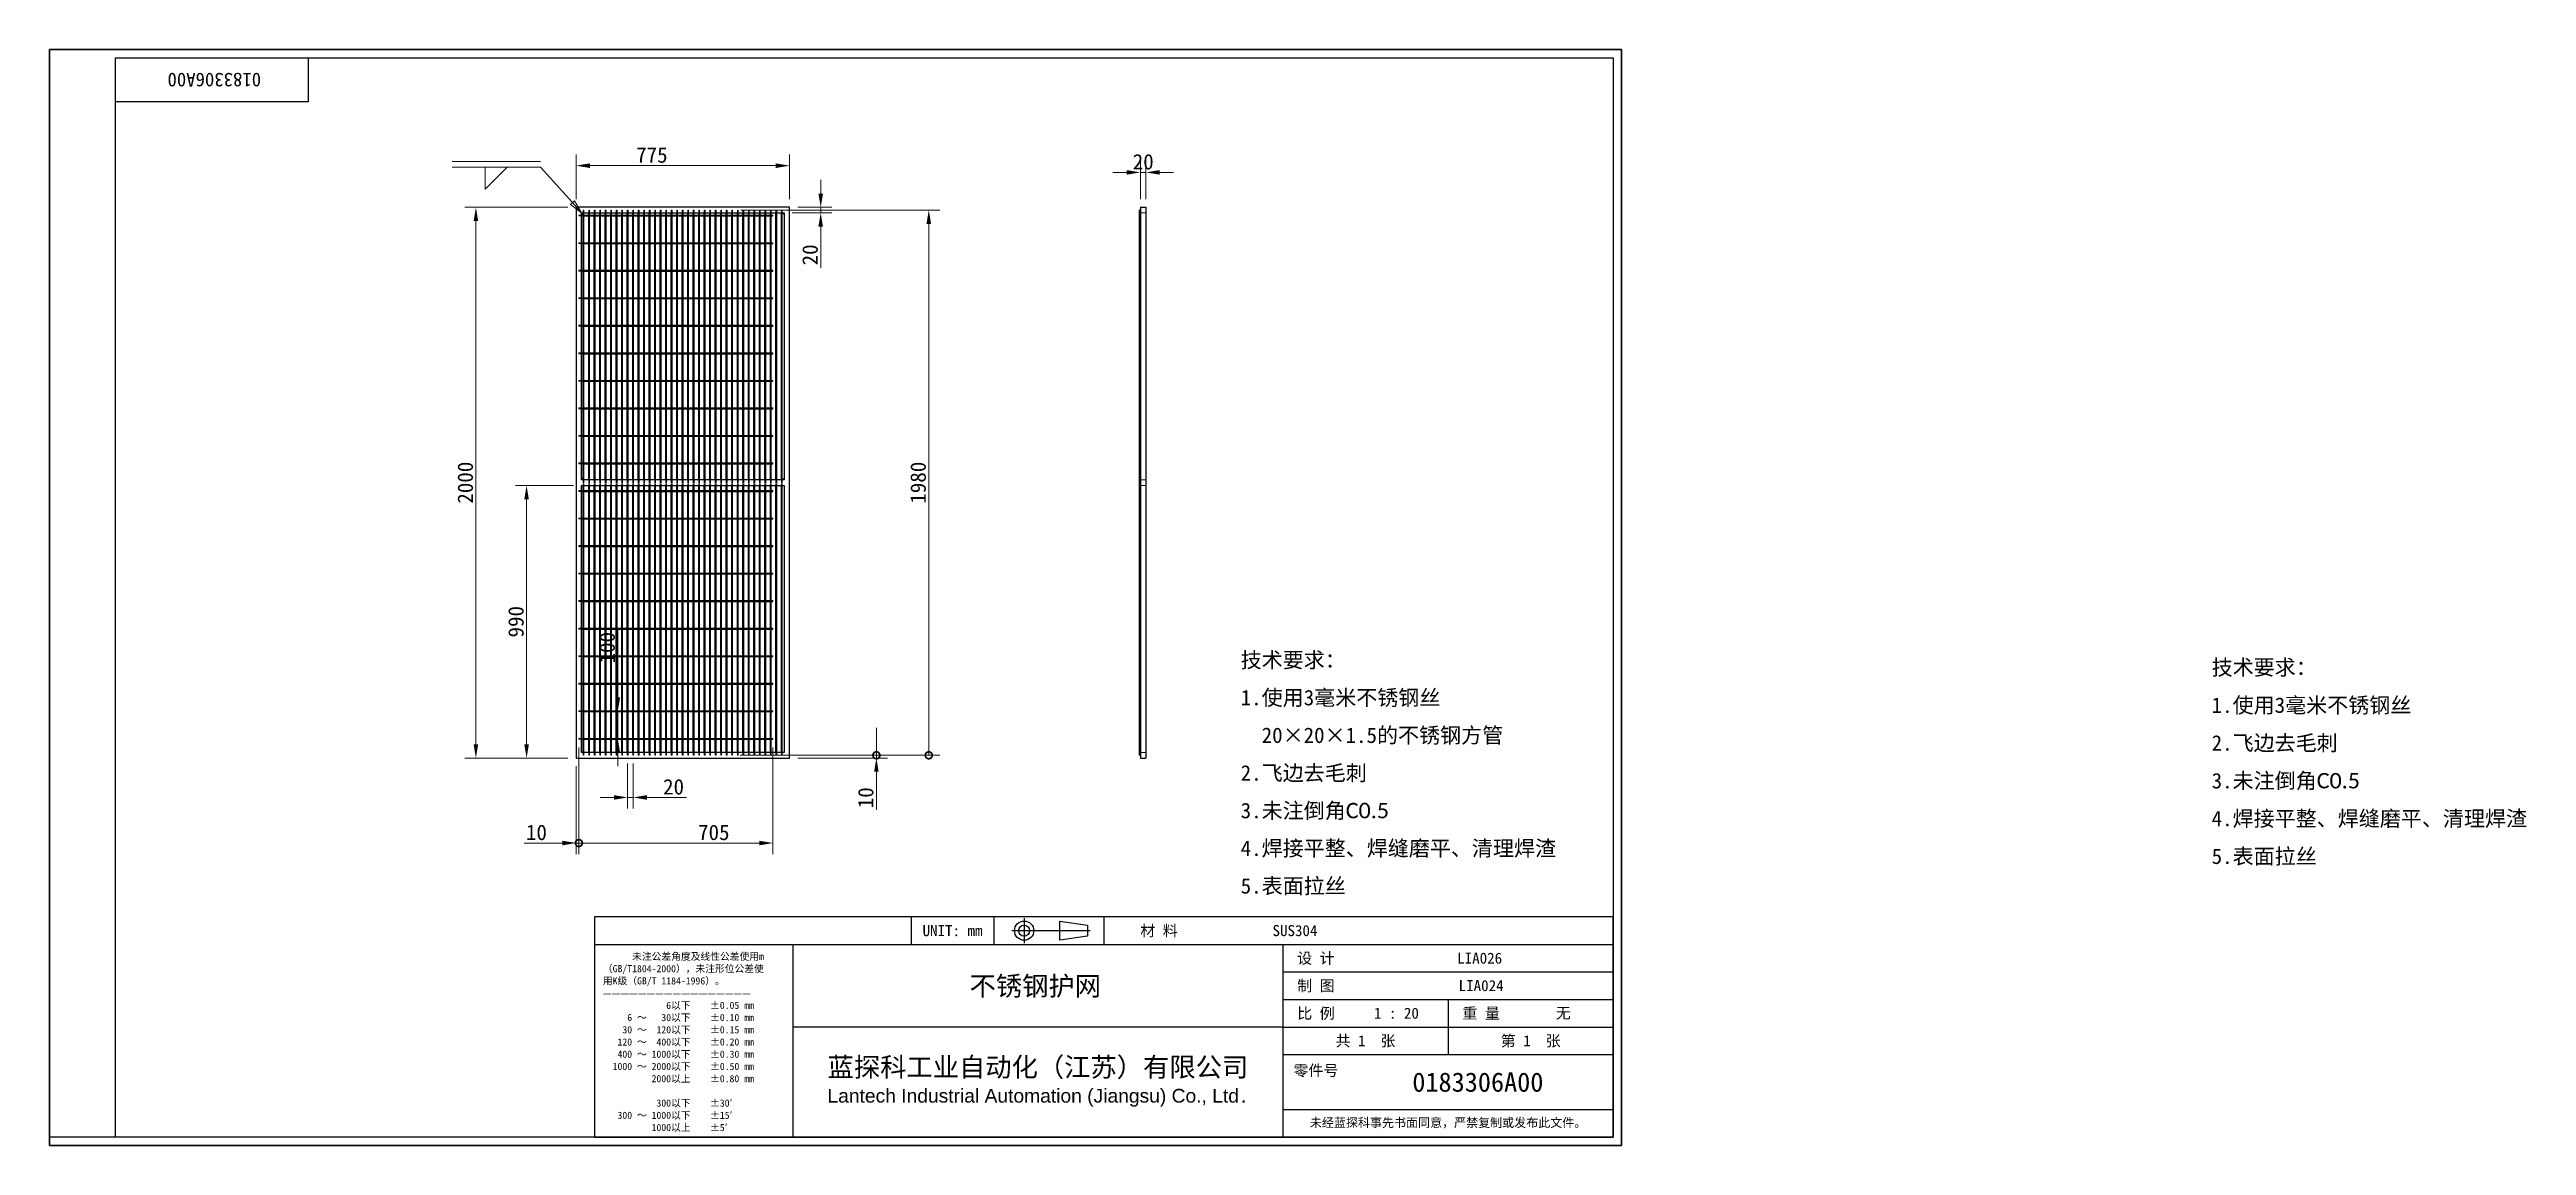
# Model space of a CAD drawing. Header units: millimetres. Extents: x 120 to 9117, y 110 to 4090.
import ezdxf
from ezdxf.enums import TextEntityAlignment as Align

# ---------------------------------------------------------------- set-up
doc = ezdxf.new("R2010")
doc.units = ezdxf.units.MM
doc.header["$LTSCALE"] = 20
doc.linetypes.add('CHAIN', pattern=[0.3543, 0.2362, -0.0295, 0.0591, -0.0295])
doc.linetypes.add('DASHED', pattern=[0.2067, 0.1654, -0.0413])
for name, color, linetype, lineweight in [('1', 7, 'Continuous', 18), ('可见 (ISO)', 7, 'Continuous', 25), ('图框 (ISO)', 7, 'Continuous', 35), ('标题 (ISO)', 7, 'Continuous', 25)]:
    doc.layers.add(name, color=color, linetype=linetype, lineweight=lineweight)
for name, color, linetype, lineweight, true_color in [('尺寸 (ISO)', 7, 'Continuous', 18, 0x008000), ('符号 (ISO)', 7, 'Continuous', 18, 0x008000), ('隐藏 (ISO)', 5, 'DASHED', 18, 0x0000ff)]:
    doc.layers.add(name, color=color, linetype=linetype, lineweight=lineweight, true_color=true_color)
doc.styles.add('文本样式164', font='SimSun.ttf')
doc.styles.add('文本样式165', font='SimSun.ttf')
doc.styles.add('文本样式74', font='SimSun.ttf')
doc.styles.add('最新国标', font='simfang.ttf')
doc.styles.add('注释文本 (ISO)', font='simfang.ttf')
doc.dimstyles.new('默认 (GB)', dxfattribs={"dimscale": 20, "dimtxt": 2.8, "dimasz": 2.5, "dimexe": 2, "dimexo": 1.5, "dimgap": 0.5, "dimtad": 1, "dimtoh": 1, "dimdsep": 46, "dimtxsty": '最新国标', "dimcen": 0.09, "dimdle": 10, "dimclrd": 256, "dimclre": 256, "dimclrt": 256, "dimaunit": 1, "dimadec": 3, "dimazin": 2, "dimtfac": 0.535714, "dimtdec": 3, "dimtmove": 0, "dimatfit": 3, "dimfxl": 0, "dimtolj": 1, "dimlwd": -1, "dimlwe": -1, "dimarcsym": 0})

msp = doc.modelspace()

# ---------------------------------------------------------------- texts
at = {"layer": '符号 (ISO)', "char_height": 56, "width": 1257.54385, "attachment_point": 4, "style": '注释文本 (ISO)'}
for s, insert, line_spacing_factor in [('\\fFangSong|b0|i0;{\\H56.0000;技术要求：\\P}\\fFangSong|b0|i0;{\\H56.0000;1.使用3毫米不锈钢丝\\P}\\fFangSong|b0|i0;{\\H56.0000;  20×20×1.5的不锈钢方管\\P}\\fFangSong|b0|i0;{\\H56.0000;2.飞边去毛刺\\P}\\fFangSong|b0|i0;{\\H56.0000;3.未注倒角}\\fCalibri|b0|i0;{\\H56.0000;C0.5}\\fFangSong|b0|i0;{\\H56.0000;\\P}\\fFangSong|b0|i0;{\\H56.0000;4.焊接平整、焊缝磨平、清理焊渣\\P}\\fFangSong|b0|i0;{\\H56.0000;5.表面拉丝}', (4446.514, 1459.907), 1.464849), ('\\fFangSong|b0|i0;{\\H56.0000;技术要求：\\P}\\fFangSong|b0|i0;{\\H56.0000;1.使用3毫米不锈钢丝\\P}\\fFangSong|b0|i0;{\\H56.0000;2.飞边去毛刺\\P}\\fFangSong|b0|i0;{\\H56.0000;3.未注倒角}\\fCalibri|b0|i0;{\\H56.0000;C0.5}\\fFangSong|b0|i0;{\\H56.0000;\\P}\\fFangSong|b0|i0;{\\H56.0000;4.焊接平整、焊缝磨平、清理焊渣\\P}\\fFangSong|b0|i0;{\\H56.0000;5.表面拉丝}', (7973.326, 1500.201), 1.469558)]:
    msp.add_mtext(s, dxfattribs=dict(at, insert=insert, line_spacing_factor=line_spacing_factor))

# ---------------------------------------------------------------- blocks, each defined once
blk = doc.blocks.new('图框 最新国标')
at = {"layer": '图框 (ISO)'}
for p, q in [((6, 7), (6, 204.5)), ((6, 204.5), (291.5, 204.5)), ((291.5, 204.5), (291.5, 5.5)), ((6, 7), (6, 5.5)), ((6, 7), (6, 5.5)), ((291.5, 5.5), (6, 5.5))]:
    blk.add_line(p, q, dxfattribs=at)
at = {"layer": '图框 (ISO)', "color": 7, "linetype": 'Continuous', "lineweight": 25}
for p, q in [((18, 203), (290, 203)), ((18, 7), (18, 203)), ((18, 203), (290, 203)), ((53, 203), (53, 195)), ((290, 203), (290, 7)), ((290, 203), (290, 7)), ((53, 195), (18, 195)), ((290, 7), (6, 7)), ((290, 7), (18, 7))]:
    blk.add_line(p, q, dxfattribs=at)
at = {"layer": '图框 (ISO)', "style": '文本样式74'}
blk.add_attdef('零件代号_001', (44.43, 200.25), '', height=2.5, rotation=180, dxfattribs=at)
blk = doc.blocks.new('标题栏 最新国标')
at = {"layer": '标题 (ISO)'}
for p, q in [((381.98, -183.84), (196.98, -183.84)), ((196.98, -183.84), (196.98, -223.84)), ((254.48, -183.84), (254.48, -188.84)), ((269.48, -183.84), (269.48, -188.84)), ((289.48, -183.84), (289.48, -188.84)), ((381.98, -223.84), (381.98, -183.84)), ((383.48, -183.84), (383.48, -225.34)), ((196.98, -188.84), (381.98, -188.84)), ((232.98, -188.84), (232.98, -223.84)), ((281.48, -188.09), (281.48, -184.59)), ((281.48, -184.59), (286.48, -185.34)), ((286.48, -187.34), (281.48, -188.09)), ((286.48, -185.34), (286.48, -187.34)), ((321.98, -188.84), (321.98, -223.84)), ((321.98, -193.84), (381.98, -193.84)), ((321.98, -198.84), (381.98, -198.84)), ((351.98, -198.84), (351.98, -208.84)), ((321.98, -203.84), (232.98, -203.84)), ((321.98, -203.84), (381.98, -203.84)), ((321.98, -208.84), (381.98, -208.84)), ((321.98, -218.84), (381.98, -218.84)), ((196.98, -223.84), (381.98, -223.84)), ((383.48, -225.34), (196.98, -225.34))]:
    blk.add_line(p, q, dxfattribs=at)
at = {"layer": '标题 (ISO)', "linetype": 'CHAIN', "ltscale": 5.000333}
blk.add_line((274.98, -184.09), (274.98, -188.59), dxfattribs=at)
at = {"layer": '标题 (ISO)', "linetype": 'CHAIN', "ltscale": 15.834605}
blk.add_line((272.73, -186.34), (286.98, -186.34), dxfattribs=at)
at = {"layer": '标题 (ISO)'}
for radius in [1.75, 1]:
    blk.add_circle((274.98, -186.34), radius, dxfattribs=at)
at = {"layer": '1', "style": '文本样式164'}
for s, p in [('UNIT: mm', (261.98, -186.34)), ('材 料', (299.48, -186.34)), ('设 计', (327.98, -191.34)), ('制 图', (327.98, -196.34)), ('比 例', (327.98, -201.34)), ('重 量', (357.98, -201.34)), ('共 1  张', (336.98, -206.34)), ('第 1  张', (366.98, -206.34))]:
    blk.add_text(s, height=2, dxfattribs=at).set_placement(p, align=Align.MIDDLE_CENTER)
at = {"layer": '标题 (ISO)', "style": '注释文本 (ISO)'}
for s, insert, char_height, attachment_point, line_spacing_factor in [('\\fSimSun|b0|i0;{\\H1.3000;      未注公差角度及线性公差使用m\\P}\\fSimSun|b0|i0;{\\H1.3000;（GB/T1804-2000），未注形位公差使\\P}\\fSimSun|b0|i0;{\\H1.3000;用K级（GB/T 1184-1996）。\\P}\\fSimSun|b0|i0;{\\H1.3000;—————————————————\\P}\\fSimSun|b0|i0;{\\H1.3000;             6以下    ±0.05 mm\\P}\\fSimSun|b0|i0;{\\H1.3000;     6 ～   30以下    ±0.10 mm\\P}\\fSimSun|b0|i0;{\\H1.3000;    30 ～  120以下    ±0.15 mm\\P}\\fSimSun|b0|i0;{\\H1.3000;   120 ～  400以下    ±0.20 mm\\P}\\fSimSun|b0|i0;{\\H1.3000;   400 ～ 1000以下    ±0.30 mm\\P}\\fSimSun|b0|i0;{\\H1.3000;  1000 ～ 2000以下    ±0.50 mm\\P}\\fSimSun|b0|i0;{\\H1.3000;          2000以上    ±0.80 mm\\P}\\fSimSun|b0|i0;{\\H1.3000;\\P}\\fSimSun|b0|i0;{\\H1.3000;           300以下    ±30′\\P}\\fSimSun|b0|i0;{\\H1.3000;   300 ～ 1000以下    ±15′\\P}\\fSimSun|b0|i0;{\\H1.3000;          1000以上    ±5′}', (198.48, -206.63), 1.3, 4, 1.023913), ('{\\fMicrosoft YaHei|b0|i0|c134|p34;\\H1.75x;蓝探科工业自动化（江苏）有限公司\\P\\fArial|b0|i0|c0|p34;\\H0.71429x;Lantech Industrial Automation (Jiangsu) Co., Ltd\\fFangSong|b0|i0|c134|p49;.\\H1.15195x; }', (277.48, -213.84), 2, 5, 0.978695)]:
    blk.add_mtext(s, dxfattribs=dict(at, insert=insert, char_height=char_height, attachment_point=attachment_point, line_spacing_factor=line_spacing_factor))
at = {"layer": '标题 (ISO)', "attachment_point": 5, "style": '注释文本 (ISO)'}
for s, insert, char_height in [('\\fFangSong|b0|i0;LIA024', (357.98, -196.34), 2), ('\\fFangSong|b0|i0;零件号', (327.98, -211.84), 2), ('\\fSimSun|b0|i0;{\\H1.6000;未经蓝探科事先书面同意，严禁复制或发布此文件。}', (351.98, -221.34), 1.6)]:
    blk.add_mtext(s, dxfattribs=dict(at, insert=insert, char_height=char_height))
at = {"layer": '标题 (ISO)'}
for tag, p, height, style in [('材料_001', (320.09, -187.33), 2, '注释文本 (ISO)'), ('设计人_001', (353.63, -192.33), 2, '注释文本 (ISO)'), ('库存编号_001', (265.08, -198.13), 3.5, '文本样式165'), ('视图比例_001', (338.51, -202.33), 2, '注释文本 (ISO)'), ('质量\\P3;_001', (371.53, -202.3), 2, '注释文本 (ISO)'), ('零件代号_001', (345.48, -215.59), 3.5, '文本样式165')]:
    blk.add_attdef(tag, p, '', height=height, dxfattribs=dict(at, style=style))
blk = doc.blocks.new('*D5')
at = {"layer": 'Defpoints', "color": 0, "transparency": 16777216}
for p in [(2032.8, 3668.3), (2032.8, 3517), (2807.8, 3517)]:
    blk.add_point(p, dxfattribs=at)
at = {"layer": '尺寸 (ISO)', "color": 116, "true_color": 0x00803f, "transparency": 16777216}
for p, q in [((2032.8, 3547), (2032.8, 3708.3)), ((2807.8, 3547), (2807.8, 3708.3)), ((2757.8, 3668.3), (2082.8, 3668.3))]:
    blk.add_line(p, q, dxfattribs=at)
for points in [[(2082.8, 3676.6), (2082.8, 3659.9), (2032.8, 3668.3)], [(2757.8, 3676.6), (2757.8, 3659.9), (2807.8, 3668.3)]]:
    blk.add_solid(points, dxfattribs=at)
at = {"layer": '尺寸 (ISO)', "transparency": 16777216, "insert": (2307.8, 3706.6), "char_height": 56, "attachment_point": 5, "style": '最新国标'}
blk.add_mtext('\\A1;775', dxfattribs=at)
blk = doc.blocks.new('*D6')
at = {"layer": 'Defpoints', "color": 0, "transparency": 16777216}
for p in [(2032.8, 3517), (1668.7, 1517), (2032.8, 1517)]:
    blk.add_point(p, dxfattribs=at)
at = {"layer": '尺寸 (ISO)', "color": 116, "true_color": 0x00803f, "transparency": 16777216}
for p, q in [((2002.8, 3517), (1628.7, 3517)), ((1668.7, 3467), (1668.7, 1567)), ((2002.8, 1517), (1628.7, 1517))]:
    blk.add_line(p, q, dxfattribs=at)
for points in [[(1660.4, 3467), (1677, 3467), (1668.7, 3517)], [(1660.4, 1567), (1677, 1567), (1668.7, 1517)]]:
    blk.add_solid(points, dxfattribs=at)
at = {"layer": '尺寸 (ISO)', "transparency": 16777216, "insert": (1630.4, 2517), "char_height": 56, "attachment_point": 5, "rotation": 90, "style": '最新国标'}
blk.add_mtext('\\A1;2000', dxfattribs=at)
blk = doc.blocks.new('*D7')
at = {"layer": 'Defpoints', "color": 0, "transparency": 16777216}
for p in [(4082.5, 3643.9), (4082.5, 3517), (4102.5, 3517)]:
    blk.add_point(p, dxfattribs=at)
at = {"layer": '尺寸 (ISO)', "color": 116, "true_color": 0x00803f, "transparency": 16777216}
for p, q in [((4032.5, 3643.9), (3982.5, 3643.9)), ((4082.5, 3547), (4082.5, 3683.9)), ((4102.5, 3643.9), (4082.5, 3643.9)), ((4102.5, 3547), (4102.5, 3683.9)), ((4152.5, 3643.9), (4202.5, 3643.9))]:
    blk.add_line(p, q, dxfattribs=at)
for points in [[(4032.5, 3652.2), (4032.5, 3635.6), (4082.5, 3643.9)], [(4152.5, 3652.2), (4152.5, 3635.6), (4102.5, 3643.9)]]:
    blk.add_solid(points, dxfattribs=at)
at = {"layer": '尺寸 (ISO)', "transparency": 16777216, "insert": (4092.5, 3682.2), "char_height": 56, "attachment_point": 5, "style": '最新国标'}
blk.add_mtext('\\A1;20', dxfattribs=at)
blk = doc.blocks.new('*D8')
at = {"layer": 'Defpoints', "color": 0, "transparency": 16777216}
for p in [(2219.8, 1527), (2239.8, 1527), (2239.8, 1373.8)]:
    blk.add_point(p, dxfattribs=at)
at = {"layer": '尺寸 (ISO)', "color": 116, "true_color": 0x00803f, "transparency": 16777216}
for p, q in [((2219.8, 1497), (2219.8, 1333.8)), ((2239.8, 1497), (2239.8, 1333.8)), ((2169.8, 1373.8), (2119.8, 1373.8)), ((2219.8, 1373.8), (2239.8, 1373.8)), ((2289.8, 1373.8), (2433.4, 1373.8))]:
    blk.add_line(p, q, dxfattribs=at)
for points in [[(2169.8, 1382.2), (2169.8, 1365.5), (2219.8, 1373.8)], [(2289.8, 1382.2), (2289.8, 1365.5), (2239.8, 1373.8)]]:
    blk.add_solid(points, dxfattribs=at)
at = {"layer": '尺寸 (ISO)', "transparency": 16777216, "insert": (2386.6, 1412.2), "char_height": 56, "attachment_point": 5, "style": '最新国标'}
blk.add_mtext('\\A1;20', dxfattribs=at)
blk = doc.blocks.new('*D9')
at = {"layer": 'Defpoints', "color": 0, "transparency": 16777216}
for p in [(2052.8, 1687), (2052.8, 1587), (2184.1, 1587)]:
    blk.add_point(p, dxfattribs=at)
at = {"layer": '尺寸 (ISO)', "color": 116, "true_color": 0x00803f, "transparency": 16777216}
for p, q in [((2184.1, 1737), (2184.1, 1982.3)), ((2082.8, 1687), (2224.1, 1687)), ((2184.1, 1587), (2184.1, 1687)), ((2082.8, 1587), (2224.1, 1587)), ((2184.1, 1537), (2184.1, 1487))]:
    blk.add_line(p, q, dxfattribs=at)
for points in [[(2175.8, 1737), (2192.4, 1737), (2184.1, 1687)], [(2175.8, 1537), (2192.4, 1537), (2184.1, 1587)]]:
    blk.add_solid(points, dxfattribs=at)
at = {"layer": '尺寸 (ISO)', "transparency": 16777216, "insert": (2145.8, 1917.6), "char_height": 56, "attachment_point": 5, "rotation": 90, "style": '最新国标'}
blk.add_mtext('\\A1;100', dxfattribs=at)
blk = doc.blocks.new('*D10')
at = {"layer": 'Defpoints', "color": 0, "transparency": 16777216}
for p in [(1852.8, 2507), (2052.8, 2507), (2032.8, 1517)]:
    blk.add_point(p, dxfattribs=at)
at = {"layer": '尺寸 (ISO)', "color": 116, "true_color": 0x00803f, "transparency": 16777216}
for p, q in [((2022.8, 2507), (1812.8, 2507)), ((1852.8, 1567), (1852.8, 2457)), ((2002.8, 1517), (1812.8, 1517))]:
    blk.add_line(p, q, dxfattribs=at)
for points in [[(1844.4, 2457), (1861.1, 2457), (1852.8, 2507)], [(1844.4, 1567), (1861.1, 1567), (1852.8, 1517)]]:
    blk.add_solid(points, dxfattribs=at)
at = {"layer": '尺寸 (ISO)', "transparency": 16777216, "insert": (1814.5, 2012), "char_height": 56, "attachment_point": 5, "rotation": 90, "style": '最新国标'}
blk.add_mtext('\\A1;990', dxfattribs=at)
blk = doc.blocks.new('*D11')
at = {"layer": 'Defpoints', "color": 0, "transparency": 16777216}
for p in [(2807.8, 3517), (2921.1, 3517), (2787.8, 3497)]:
    blk.add_point(p, dxfattribs=at)
at = {"layer": '尺寸 (ISO)', "color": 116, "true_color": 0x00803f, "transparency": 16777216}
for p, q in [((2921.1, 3567), (2921.1, 3617)), ((2837.8, 3517), (2961.1, 3517)), ((2921.1, 3517), (2921.1, 3497)), ((2817.8, 3497), (2961.1, 3497)), ((2921.1, 3447), (2921.1, 3297.5))]:
    blk.add_line(p, q, dxfattribs=at)
for points in [[(2912.7, 3567), (2929.4, 3567), (2921.1, 3517)], [(2912.7, 3447), (2929.4, 3447), (2921.1, 3497)]]:
    blk.add_solid(points, dxfattribs=at)
at = {"layer": '尺寸 (ISO)', "transparency": 16777216, "insert": (2882.7, 3344.3), "char_height": 56, "attachment_point": 5, "rotation": 90, "style": '最新国标'}
blk.add_mtext('\\A1;20', dxfattribs=at)
blk = doc.blocks.new('末端处理方式1')
at = {"layer": '符号 (ISO)'}
for p, q in [((102.64, 174.85), (102.96, 174.85)), ((102.96, 174.85), (102.64, 174.53)), ((102.64, 174.53), (102.64, 174.85))]:
    blk.add_line(p, q, dxfattribs=at)
at = {"layer": '符号 (ISO)', "flags": 128}
blk.add_lwpolyline([(102.64, 174.85), (102.64, 174.53), (102.96, 174.85), (102.64, 174.85)], dxfattribs=at)
at = {"layer": '符号 (ISO)'}
blk.add_solid([(102.64, 174.85), (102.64, 174.53), (102.96, 174.85), (102.64, 174.85)], dxfattribs=at)
blk = doc.blocks.new('末端处理方式2')
at = {"layer": '符号 (ISO)'}
for p, q in [((139.39, 174.53), (139.07, 174.85)), ((139.07, 174.85), (139.39, 174.85)), ((139.39, 174.85), (139.39, 174.53))]:
    blk.add_line(p, q, dxfattribs=at)
at = {"layer": '符号 (ISO)', "flags": 128}
blk.add_lwpolyline([(139.39, 174.85), (139.07, 174.85), (139.39, 174.53), (139.39, 174.85)], dxfattribs=at)
at = {"layer": '符号 (ISO)'}
blk.add_solid([(139.39, 174.85), (139.07, 174.85), (139.39, 174.53), (139.39, 174.85)], dxfattribs=at)
blk = doc.blocks.new('末端处理方式3')
at = {"layer": '符号 (ISO)'}
for p, q in [((139.07, 126.35), (139.39, 126.67)), ((139.39, 126.35), (139.07, 126.35)), ((139.39, 126.67), (139.39, 126.35))]:
    blk.add_line(p, q, dxfattribs=at)
at = {"layer": '符号 (ISO)', "flags": 128}
blk.add_lwpolyline([(139.39, 126.35), (139.39, 126.67), (139.07, 126.35), (139.39, 126.35)], dxfattribs=at)
at = {"layer": '符号 (ISO)'}
blk.add_solid([(139.39, 126.35), (139.39, 126.67), (139.07, 126.35), (139.39, 126.35)], dxfattribs=at)
blk = doc.blocks.new('末端处理方式4')
at = {"layer": '符号 (ISO)'}
for p, q in [((102.96, 126.35), (102.64, 126.67)), ((102.64, 126.67), (102.64, 126.35)), ((102.64, 126.35), (102.96, 126.35))]:
    blk.add_line(p, q, dxfattribs=at)
at = {"layer": '符号 (ISO)', "flags": 128}
blk.add_lwpolyline([(102.64, 126.67), (102.64, 126.35), (102.96, 126.35), (102.64, 126.67)], dxfattribs=at)
at = {"layer": '符号 (ISO)'}
blk.add_solid([(102.64, 126.67), (102.64, 126.35), (102.96, 126.35), (102.64, 126.67)], dxfattribs=at)
blk = doc.blocks.new('焊接符号标识符1')
at = {"layer": '符号 (ISO)', "linetype": 'DASHED', "ltscale": 12.901145}
blk.add_line((95.14, 184.19), (79.14, 184.19), dxfattribs=at)
at = {"layer": '符号 (ISO)'}
for p, q in [((95.14, 183.14), (79.14, 183.14)), ((85.14, 183.14), (89.14, 183.14)), ((89.14, 183.14), (85.14, 179.14)), ((85.14, 179.14), (85.14, 183.14)), ((100.96, 176.7), (95.14, 183.14)), ((101.33, 177.04), (100.59, 176.37)), ((100.59, 176.37), (102.64, 174.85)), ((100.96, 176.7), (102.64, 174.85)), ((102.64, 174.85), (101.33, 177.04))]:
    blk.add_line(p, q, dxfattribs=at)
at = {"layer": '符号 (ISO)', "flags": 128}
blk.add_lwpolyline([(100.59, 176.37), (102.64, 174.85), (101.33, 177.04), (100.59, 176.37)], dxfattribs=at)
at = {"layer": '符号 (ISO)'}
blk.add_solid([(100.59, 176.37), (102.64, 174.85), (101.33, 177.04), (100.59, 176.37)], dxfattribs=at)
blk = doc.blocks.new('_DotSmall')
at = {"color": 0, "linetype": 'ByBlock', "const_width": 0.5}
blk.add_lwpolyline([(-0.0625, 0, 1), (0.0625, 0, 1)], format="xyb", close=True, dxfattribs=at)
blk = doc.blocks.new('*D17')
at = {"layer": 'Defpoints', "color": 0, "transparency": 16777216}
for p in [(2601.3, 1527), (2807.8, 1517), (3123.3, 1527)]:
    blk.add_point(p, dxfattribs=at)
at = {"layer": '尺寸 (ISO)', "color": 116, "true_color": 0x00803f, "transparency": 16777216}
for p, q in [((3123.3, 1527), (3123.3, 1627)), ((2631.3, 1527), (3163.3, 1527)), ((2837.8, 1517), (3163.3, 1517)), ((3123.3, 1527), (3123.3, 1517)), ((3123.3, 1467), (3123.3, 1328.5))]:
    blk.add_line(p, q, dxfattribs=at)
blk.add_solid([(3115, 1467), (3131.6, 1467), (3123.3, 1517)], dxfattribs=at)
at = {"layer": '尺寸 (ISO)', "color": 116, "true_color": 0x00803f, "transparency": 16777216, "xscale": 50, "yscale": 50, "zscale": 50, "rotation": 270}
blk.add_blockref('_DotSmall', (3123.3, 1527), dxfattribs=at)
at = {"layer": '尺寸 (ISO)', "transparency": 16777216, "insert": (3085, 1372.8), "char_height": 56, "attachment_point": 5, "rotation": 90, "style": '最新国标'}
blk.add_mtext('\\A1;10', dxfattribs=at)
blk = doc.blocks.new('*D19')
at = {"layer": 'Defpoints', "color": 0, "transparency": 16777216}
for p in [(2601.3, 3507), (3313.6, 3507), (2598.3, 1527)]:
    blk.add_point(p, dxfattribs=at)
at = {"layer": '尺寸 (ISO)', "color": 116, "true_color": 0x00803f, "transparency": 16777216}
for p, q in [((2631.3, 3507), (3353.6, 3507)), ((3313.6, 1527), (3313.6, 3457)), ((2628.3, 1527), (3353.6, 1527))]:
    blk.add_line(p, q, dxfattribs=at)
blk.add_solid([(3305.3, 3457), (3321.9, 3457), (3313.6, 3507)], dxfattribs=at)
at = {"layer": '尺寸 (ISO)', "color": 116, "true_color": 0x00803f, "transparency": 16777216, "xscale": 50, "yscale": 50, "zscale": 50, "rotation": 270}
blk.add_blockref('_DotSmall', (3313.6, 1527), dxfattribs=at)
at = {"layer": '尺寸 (ISO)', "transparency": 16777216, "insert": (3275.3, 2517), "char_height": 56, "attachment_point": 5, "rotation": 90, "style": '最新国标'}
blk.add_mtext('\\A1;1980', dxfattribs=at)
blk = doc.blocks.new('*D20')
at = {"layer": 'Defpoints', "color": 0, "transparency": 16777216}
for p in [(2042.8, 1585.5), (2032.8, 1517), (2042.8, 1208.3)]:
    blk.add_point(p, dxfattribs=at)
at = {"layer": '尺寸 (ISO)', "color": 116, "true_color": 0x00803f, "transparency": 16777216}
for p, q in [((2042.8, 1555.5), (2042.8, 1168.3)), ((2032.8, 1487), (2032.8, 1168.3)), ((1982.8, 1208.3), (1844.3, 1208.3)), ((2042.8, 1208.3), (2032.8, 1208.3)), ((2042.8, 1208.3), (2142.8, 1208.3))]:
    blk.add_line(p, q, dxfattribs=at)
blk.add_solid([(1982.8, 1216.6), (1982.8, 1199.9), (2032.8, 1208.3)], dxfattribs=at)
at = {"layer": '尺寸 (ISO)', "color": 116, "true_color": 0x00803f, "transparency": 16777216, "xscale": 50, "yscale": 50, "zscale": 50, "rotation": 180}
blk.add_blockref('_DotSmall', (2042.8, 1208.3), dxfattribs=at)
at = {"layer": '尺寸 (ISO)', "transparency": 16777216, "insert": (1888.5, 1246.6), "char_height": 56, "attachment_point": 5, "style": '最新国标'}
blk.add_mtext('\\A1;10', dxfattribs=at)
blk = doc.blocks.new('*D21')
at = {"layer": 'Defpoints', "color": 0, "transparency": 16777216}
for p in [(2042.8, 1585.5), (2747.8, 1585.5), (2747.8, 1208.3)]:
    blk.add_point(p, dxfattribs=at)
at = {"layer": '尺寸 (ISO)', "color": 116, "true_color": 0x00803f, "transparency": 16777216}
for p, q in [((2042.8, 1555.5), (2042.8, 1168.3)), ((2747.8, 1555.5), (2747.8, 1168.3)), ((2042.8, 1208.3), (2697.8, 1208.3))]:
    blk.add_line(p, q, dxfattribs=at)
blk.add_solid([(2697.8, 1216.6), (2697.8, 1199.9), (2747.8, 1208.3)], dxfattribs=at)
at = {"layer": '尺寸 (ISO)', "color": 116, "true_color": 0x00803f, "transparency": 16777216, "xscale": 50, "yscale": 50, "zscale": 50, "rotation": 180}
blk.add_blockref('_DotSmall', (2042.8, 1208.3), dxfattribs=at)
at = {"layer": '尺寸 (ISO)', "transparency": 16777216, "insert": (2532.8, 1246.6), "char_height": 56, "attachment_point": 5, "style": '最新国标'}
blk.add_mtext('\\A1;705', dxfattribs=at)

# ---------------------------------------------------------------- dimensions: what is measured, and where the dimension line sits
at = {"layer": '尺寸 (ISO)', "color": 116, "true_color": 0x00803f}
for base, p1, p2, angle, override, picture, middle in [((2032.78, 3668.263), (2807.78, 3517.011), (2032.78, 3517.011), 180, {"dimgap": 0.5, "dimtoh": 0, "dimdec": 2, "dimtol": 0, "dimlim": 0, "dimtp": 0, "dimtm": 0, "dimtdec": 3, "dimtofl": 0, "dimatfit": 1}, '*D5', (2307.78, 3668.263)), ((4082.542, 3643.912), (4102.542, 3517.011), (4082.542, 3517.011), 180, {"dimgap": 0.5, "dimtoh": 0, "dimdec": 2, "dimtol": 0, "dimlim": 0, "dimtp": 0, "dimtm": 0, "dimtdec": 3, "dimtofl": 1, "dimatfit": 1}, '*D7', (4092.542, 3643.912)), ((2921.067, 3517.011), (2787.78, 3497.011), (2807.78, 3517.011), 270, {"dimgap": 0.5, "dimtoh": 0, "dimdec": 2, "dimtol": 0, "dimlim": 0, "dimtp": 0, "dimtm": 0, "dimtdec": 3, "dimtofl": 1, "dimatfit": 1}, '*D11', (2921.067, 3344.273)), ((1668.693, 1517.011), (2032.78, 3517.011), (2032.78, 1517.011), 90, {"dimgap": 0.5, "dimtoh": 0, "dimdec": 2, "dimtol": 0, "dimlim": 0, "dimtp": 0, "dimtm": 0, "dimtdec": 3, "dimtofl": 0, "dimatfit": 1}, '*D6', (1668.693, 2517.011)), ((3313.589, 3507.011), (2598.28, 1527.011), (2601.28, 3507.011), 90, {"dimgap": 0.5, "dimtoh": 0, "dimdec": 2, "dimblk1": 'DotSmall', "dimsah": 1, "dimdle": 0, "dimtol": 0, "dimlim": 0, "dimtp": 0, "dimtm": 0, "dimtdec": 3, "dimtofl": 0, "dimatfit": 1}, '*D19', (3313.589, 2517.011)), ((1852.78, 2507.011), (2032.78, 1517.011), (2052.78, 2507.011), 270, {"dimgap": 0.5, "dimtoh": 0, "dimdec": 2, "dimtol": 0, "dimlim": 0, "dimtp": 0, "dimtm": 0, "dimtdec": 3, "dimtofl": 0, "dimatfit": 1}, '*D10', (1852.78, 2012.011)), ((2184.094, 1587.011), (2052.78, 1687.011), (2052.78, 1587.011), 270, {"dimgap": 0.5, "dimtoh": 0, "dimdec": 2, "dimtol": 0, "dimlim": 0, "dimtp": 0, "dimtm": 0, "dimtdec": 3, "dimtofl": 1, "dimatfit": 1}, '*D9', (2184.094, 1917.594)), ((3123.305, 1527.011), (2807.78, 1517.011), (2601.28, 1527.011), 90, {"dimgap": 0.5, "dimtoh": 0, "dimdec": 2, "dimblk2": 'DotSmall', "dimsah": 1, "dimdle": 0, "dimtol": 0, "dimlim": 0, "dimtp": 0, "dimtm": 0, "dimtdec": 3, "dimtofl": 1, "dimatfit": 1}, '*D17', (3123.305, 1372.771)), ((2042.78, 1208.278), (2032.78, 1517.011), (2042.78, 1585.511), 180, {"dimgap": 0.5, "dimtoh": 0, "dimdec": 2, "dimblk2": 'DotSmall', "dimsah": 1, "dimdle": 0, "dimtol": 0, "dimlim": 0, "dimtp": 0, "dimtm": 0, "dimtdec": 3, "dimtofl": 1, "dimatfit": 1}, '*D20', (1888.54, 1208.278)), ((2747.78, 1208.278), (2042.78, 1585.511), (2747.78, 1585.511), 180, {"dimgap": 0.5, "dimtoh": 0, "dimdec": 2, "dimblk1": 'DotSmall', "dimsah": 1, "dimdle": 0, "dimtol": 0, "dimlim": 0, "dimtp": 0, "dimtm": 0, "dimtdec": 3, "dimtofl": 0, "dimatfit": 1}, '*D21', (2532.78, 1208.278))]:
    dim = msp.add_linear_dim(base=base, p1=p1, p2=p2, angle=angle, dimstyle='默认 (GB)', override=override, dxfattribs=at)
    dim.commit()
    dim.dimension.update_dxf_attribs({"geometry": picture, "text_midpoint": middle, "dimtype": 160})
dim = msp.add_linear_dim(base=(2239.78, 1373.839), p1=(2219.78, 1527.011), p2=(2239.78, 1527.011), dimstyle='默认 (GB)', override={"dimgap": 0.5, "dimtoh": 0, "dimdec": 2, "dimtol": 0, "dimlim": 0, "dimtp": 0, "dimtm": 0, "dimtdec": 3, "dimtofl": 1, "dimatfit": 1}, dxfattribs=at)
dim.commit()
dim.dimension.update_dxf_attribs({"geometry": '*D8', "text_midpoint": (2386.58, 1373.839), "dimtype": 160})

# ---------------------------------------------------------------- linework, layer by layer
at = {"layer": '可见 (ISO)'}
for p, q in [((2032.78, 3517.011), (2032.78, 1517.011)), ((2807.78, 3517.011), (2032.78, 3517.011)), ((2807.78, 1517.011), (2807.78, 3517.011)), ((4082.542, 3517.011), (4082.542, 1517.011)), ((4082.542, 3517.011), (4102.542, 3517.011)), ((4102.542, 3517.011), (4102.542, 1517.011)), ((2052.78, 2527.011), (2052.78, 3497.011)), ((2052.78, 3497.011), (2787.78, 3497.011)), ((2052.78, 3488.511), (2058.28, 3488.511)), ((2052.78, 3485.511), (2058.28, 3485.511)), ((2058.28, 3488.511), (2058.28, 3497.011)), ((2059.78, 3487.011), (2058.28, 3488.511)), ((2058.28, 3485.511), (2059.78, 3487.011)), ((2058.28, 3388.511), (2058.28, 3485.511)), ((2061.28, 3488.511), (2059.78, 3487.011)), ((2059.78, 3487.011), (2061.28, 3485.511)), ((2061.28, 3488.511), (2061.28, 3497.011)), ((2061.28, 3488.511), (2078.28, 3488.511)), ((2061.28, 3485.511), (2078.28, 3485.511)), ((2061.28, 3388.511), (2061.28, 3485.511)), ((2078.28, 3488.511), (2078.28, 3497.011)), ((2079.78, 3487.011), (2078.28, 3488.511)), ((2078.28, 3485.511), (2079.78, 3487.011)), ((2078.28, 3388.511), (2078.28, 3485.511)), ((2081.28, 3488.511), (2079.78, 3487.011)), ((2079.78, 3487.011), (2081.28, 3485.511)), ((2081.28, 3488.511), (2081.28, 3497.011)), ((2081.28, 3488.511), (2098.28, 3488.511)), ((2081.28, 3485.511), (2098.28, 3485.511)), ((2081.28, 3388.511), (2081.28, 3485.511)), ((2098.28, 3488.511), (2098.28, 3497.011)), ((2099.78, 3487.011), (2098.28, 3488.511)), ((2098.28, 3485.511), (2099.78, 3487.011)), ((2098.28, 3388.511), (2098.28, 3485.511)), ((2101.28, 3488.511), (2099.78, 3487.011)), ((2099.78, 3487.011), (2101.28, 3485.511)), ((2101.28, 3488.511), (2101.28, 3497.011)), ((2101.28, 3488.511), (2118.28, 3488.511)), ((2101.28, 3485.511), (2118.28, 3485.511)), ((2101.28, 3388.511), (2101.28, 3485.511)), ((2118.28, 3488.511), (2118.28, 3497.011)), ((2119.78, 3487.011), (2118.28, 3488.511)), ((2118.28, 3485.511), (2119.78, 3487.011)), ((2118.28, 3388.511), (2118.28, 3485.511)), ((2121.28, 3488.511), (2119.78, 3487.011)), ((2119.78, 3487.011), (2121.28, 3485.511)), ((2121.28, 3488.511), (2121.28, 3497.011)), ((2121.28, 3488.511), (2138.28, 3488.511)), ((2121.28, 3485.511), (2138.28, 3485.511)), ((2121.28, 3388.511), (2121.28, 3485.511)), ((2138.28, 3488.511), (2138.28, 3497.011)), ((2139.78, 3487.011), (2138.28, 3488.511)), ((2138.28, 3485.511), (2139.78, 3487.011)), ((2138.28, 3388.511), (2138.28, 3485.511)), ((2141.28, 3488.511), (2139.78, 3487.011)), ((2139.78, 3487.011), (2141.28, 3485.511)), ((2141.28, 3488.511), (2141.28, 3497.011)), ((2141.28, 3488.511), (2158.28, 3488.511)), ((2141.28, 3485.511), (2158.28, 3485.511)), ((2141.28, 3388.511), (2141.28, 3485.511)), ((2158.28, 3488.511), (2158.28, 3497.011)), ((2159.78, 3487.011), (2158.28, 3488.511)), ((2158.28, 3485.511), (2159.78, 3487.011)), ((2158.28, 3388.511), (2158.28, 3485.511)), ((2161.28, 3488.511), (2159.78, 3487.011)), ((2159.78, 3487.011), (2161.28, 3485.511)), ((2161.28, 3488.511), (2161.28, 3497.011)), ((2161.28, 3488.511), (2178.28, 3488.511)), ((2161.28, 3485.511), (2178.28, 3485.511)), ((2161.28, 3388.511), (2161.28, 3485.511)), ((2178.28, 3488.511), (2178.28, 3497.011)), ((2179.78, 3487.011), (2178.28, 3488.511)), ((2178.28, 3485.511), (2179.78, 3487.011)), ((2178.28, 3388.511), (2178.28, 3485.511)), ((2181.28, 3488.511), (2179.78, 3487.011)), ((2179.78, 3487.011), (2181.28, 3485.511)), ((2181.28, 3488.511), (2181.28, 3497.011)), ((2181.28, 3488.511), (2198.28, 3488.511)), ((2181.28, 3485.511), (2198.28, 3485.511)), ((2181.28, 3388.511), (2181.28, 3485.511)), ((2198.28, 3488.511), (2198.28, 3497.011)), ((2199.78, 3487.011), (2198.28, 3488.511)), ((2198.28, 3485.511), (2199.78, 3487.011)), ((2198.28, 3388.511), (2198.28, 3485.511)), ((2201.28, 3488.511), (2199.78, 3487.011)), ((2199.78, 3487.011), (2201.28, 3485.511)), ((2201.28, 3488.511), (2201.28, 3497.011)), ((2201.28, 3488.511), (2218.28, 3488.511)), ((2201.28, 3485.511), (2218.28, 3485.511)), ((2201.28, 3388.511), (2201.28, 3485.511)), ((2218.28, 3488.511), (2218.28, 3497.011)), ((2219.78, 3487.011), (2218.28, 3488.511)), ((2218.28, 3485.511), (2219.78, 3487.011)), ((2218.28, 3388.511), (2218.28, 3485.511)), ((2221.28, 3488.511), (2219.78, 3487.011)), ((2219.78, 3487.011), (2221.28, 3485.511)), ((2221.28, 3488.511), (2221.28, 3497.011)), ((2221.28, 3488.511), (2238.28, 3488.511)), ((2221.28, 3485.511), (2238.28, 3485.511)), ((2221.28, 3388.511), (2221.28, 3485.511)), ((2238.28, 3488.511), (2238.28, 3497.011)), ((2239.78, 3487.011), (2238.28, 3488.511)), ((2238.28, 3485.511), (2239.78, 3487.011)), ((2238.28, 3388.511), (2238.28, 3485.511)), ((2241.28, 3488.511), (2239.78, 3487.011)), ((2239.78, 3487.011), (2241.28, 3485.511)), ((2241.28, 3488.511), (2241.28, 3497.011)), ((2241.28, 3488.511), (2258.28, 3488.511)), ((2241.28, 3485.511), (2258.28, 3485.511)), ((2241.28, 3388.511), (2241.28, 3485.511)), ((2258.28, 3488.511), (2258.28, 3497.011)), ((2259.78, 3487.011), (2258.28, 3488.511)), ((2258.28, 3485.511), (2259.78, 3487.011)), ((2258.28, 3388.511), (2258.28, 3485.511)), ((2261.28, 3488.511), (2259.78, 3487.011)), ((2259.78, 3487.011), (2261.28, 3485.511)), ((2261.28, 3488.511), (2261.28, 3497.011)), ((2261.28, 3488.511), (2278.28, 3488.511)), ((2261.28, 3485.511), (2278.28, 3485.511)), ((2261.28, 3388.511), (2261.28, 3485.511)), ((2278.28, 3488.511), (2278.28, 3497.011)), ((2279.78, 3487.011), (2278.28, 3488.511)), ((2278.28, 3485.511), (2279.78, 3487.011)), ((2278.28, 3388.511), (2278.28, 3485.511)), ((2281.28, 3488.511), (2279.78, 3487.011)), ((2279.78, 3487.011), (2281.28, 3485.511)), ((2281.28, 3488.511), (2281.28, 3497.011)), ((2281.28, 3488.511), (2298.28, 3488.511)), ((2281.28, 3485.511), (2298.28, 3485.511)), ((2281.28, 3388.511), (2281.28, 3485.511)), ((2298.28, 3488.511), (2298.28, 3497.011)), ((2299.78, 3487.011), (2298.28, 3488.511)), ((2298.28, 3485.511), (2299.78, 3487.011)), ((2298.28, 3388.511), (2298.28, 3485.511)), ((2301.28, 3488.511), (2299.78, 3487.011)), ((2299.78, 3487.011), (2301.28, 3485.511)), ((2301.28, 3488.511), (2301.28, 3497.011)), ((2301.28, 3488.511), (2318.28, 3488.511)), ((2301.28, 3485.511), (2318.28, 3485.511)), ((2301.28, 3388.511), (2301.28, 3485.511)), ((2318.28, 3488.511), (2318.28, 3497.011)), ((2319.78, 3487.011), (2318.28, 3488.511)), ((2318.28, 3485.511), (2319.78, 3487.011)), ((2318.28, 3388.511), (2318.28, 3485.511)), ((2321.28, 3488.511), (2319.78, 3487.011)), ((2319.78, 3487.011), (2321.28, 3485.511)), ((2321.28, 3488.511), (2321.28, 3497.011)), ((2321.28, 3488.511), (2338.28, 3488.511)), ((2321.28, 3485.511), (2338.28, 3485.511)), ((2321.28, 3388.511), (2321.28, 3485.511)), ((2338.28, 3488.511), (2338.28, 3497.011)), ((2339.78, 3487.011), (2338.28, 3488.511)), ((2338.28, 3485.511), (2339.78, 3487.011)), ((2338.28, 3388.511), (2338.28, 3485.511)), ((2341.28, 3488.511), (2339.78, 3487.011)), ((2339.78, 3487.011), (2341.28, 3485.511)), ((2341.28, 3488.511), (2341.28, 3497.011)), ((2341.28, 3488.511), (2358.28, 3488.511)), ((2341.28, 3485.511), (2358.28, 3485.511)), ((2341.28, 3388.511), (2341.28, 3485.511)), ((2358.28, 3488.511), (2358.28, 3497.011)), ((2359.78, 3487.011), (2358.28, 3488.511)), ((2358.28, 3485.511), (2359.78, 3487.011)), ((2358.28, 3388.511), (2358.28, 3485.511)), ((2361.28, 3488.511), (2359.78, 3487.011)), ((2359.78, 3487.011), (2361.28, 3485.511)), ((2361.28, 3488.511), (2361.28, 3497.011)), ((2361.28, 3488.511), (2378.28, 3488.511)), ((2361.28, 3485.511), (2378.28, 3485.511)), ((2361.28, 3388.511), (2361.28, 3485.511)), ((2378.28, 3488.511), (2378.28, 3497.011)), ((2379.78, 3487.011), (2378.28, 3488.511)), ((2378.28, 3485.511), (2379.78, 3487.011)), ((2378.28, 3388.511), (2378.28, 3485.511)), ((2381.28, 3488.511), (2379.78, 3487.011)), ((2379.78, 3487.011), (2381.28, 3485.511)), ((2381.28, 3488.511), (2381.28, 3497.011)), ((2381.28, 3488.511), (2398.28, 3488.511)), ((2381.28, 3485.511), (2398.28, 3485.511)), ((2381.28, 3388.511), (2381.28, 3485.511)), ((2398.28, 3488.511), (2398.28, 3497.011)), ((2399.78, 3487.011), (2398.28, 3488.511)), ((2398.28, 3485.511), (2399.78, 3487.011)), ((2398.28, 3388.511), (2398.28, 3485.511)), ((2401.28, 3488.511), (2399.78, 3487.011)), ((2399.78, 3487.011), (2401.28, 3485.511)), ((2401.28, 3488.511), (2401.28, 3497.011)), ((2401.28, 3488.511), (2418.28, 3488.511)), ((2401.28, 3485.511), (2418.28, 3485.511)), ((2401.28, 3388.511), (2401.28, 3485.511)), ((2418.28, 3488.511), (2418.28, 3497.011)), ((2419.78, 3487.011), (2418.28, 3488.511)), ((2418.28, 3485.511), (2419.78, 3487.011)), ((2418.28, 3388.511), (2418.28, 3485.511)), ((2421.28, 3488.511), (2419.78, 3487.011)), ((2419.78, 3487.011), (2421.28, 3485.511)), ((2421.28, 3488.511), (2421.28, 3497.011)), ((2421.28, 3488.511), (2438.28, 3488.511)), ((2421.28, 3485.511), (2438.28, 3485.511)), ((2421.28, 3388.511), (2421.28, 3485.511)), ((2438.28, 3488.511), (2438.28, 3497.011)), ((2439.78, 3487.011), (2438.28, 3488.511)), ((2438.28, 3485.511), (2439.78, 3487.011)), ((2438.28, 3388.511), (2438.28, 3485.511)), ((2441.28, 3488.511), (2439.78, 3487.011)), ((2439.78, 3487.011), (2441.28, 3485.511)), ((2441.28, 3488.511), (2441.28, 3497.011)), ((2441.28, 3488.511), (2458.28, 3488.511)), ((2441.28, 3485.511), (2458.28, 3485.511)), ((2441.28, 3388.511), (2441.28, 3485.511)), ((2458.28, 3488.511), (2458.28, 3497.011)), ((2459.78, 3487.011), (2458.28, 3488.511)), ((2458.28, 3485.511), (2459.78, 3487.011)), ((2458.28, 3388.511), (2458.28, 3485.511)), ((2461.28, 3488.511), (2459.78, 3487.011)), ((2459.78, 3487.011), (2461.28, 3485.511)), ((2461.28, 3488.511), (2461.28, 3497.011)), ((2461.28, 3488.511), (2478.28, 3488.511)), ((2461.28, 3485.511), (2478.28, 3485.511)), ((2461.28, 3388.511), (2461.28, 3485.511)), ((2478.28, 3488.511), (2478.28, 3497.011)), ((2479.78, 3487.011), (2478.28, 3488.511)), ((2478.28, 3485.511), (2479.78, 3487.011)), ((2478.28, 3388.511), (2478.28, 3485.511)), ((2481.28, 3488.511), (2479.78, 3487.011)), ((2479.78, 3487.011), (2481.28, 3485.511)), ((2481.28, 3488.511), (2481.28, 3497.011)), ((2481.28, 3488.511), (2498.28, 3488.511)), ((2481.28, 3485.511), (2498.28, 3485.511)), ((2481.28, 3388.511), (2481.28, 3485.511)), ((2498.28, 3488.511), (2498.28, 3497.011)), ((2499.78, 3487.011), (2498.28, 3488.511)), ((2498.28, 3485.511), (2499.78, 3487.011)), ((2498.28, 3388.511), (2498.28, 3485.511)), ((2501.28, 3488.511), (2499.78, 3487.011)), ((2499.78, 3487.011), (2501.28, 3485.511)), ((2501.28, 3488.511), (2501.28, 3497.011)), ((2501.28, 3488.511), (2518.28, 3488.511)), ((2501.28, 3485.511), (2518.28, 3485.511)), ((2501.28, 3388.511), (2501.28, 3485.511)), ((2518.28, 3488.511), (2518.28, 3497.011)), ((2519.78, 3487.011), (2518.28, 3488.511)), ((2518.28, 3485.511), (2519.78, 3487.011)), ((2518.28, 3388.511), (2518.28, 3485.511)), ((2521.28, 3488.511), (2519.78, 3487.011)), ((2519.78, 3487.011), (2521.28, 3485.511)), ((2521.28, 3488.511), (2521.28, 3497.011)), ((2521.28, 3488.511), (2538.28, 3488.511)), ((2521.28, 3485.511), (2538.28, 3485.511)), ((2521.28, 3388.511), (2521.28, 3485.511)), ((2538.28, 3488.511), (2538.28, 3497.011)), ((2539.78, 3487.011), (2538.28, 3488.511)), ((2538.28, 3485.511), (2539.78, 3487.011)), ((2538.28, 3388.511), (2538.28, 3485.511)), ((2541.28, 3488.511), (2539.78, 3487.011)), ((2539.78, 3487.011), (2541.28, 3485.511)), ((2541.28, 3488.511), (2541.28, 3497.011)), ((2541.28, 3488.511), (2558.28, 3488.511)), ((2541.28, 3485.511), (2558.28, 3485.511)), ((2541.28, 3388.511), (2541.28, 3485.511)), ((2558.28, 3488.511), (2558.28, 3497.011)), ((2559.78, 3487.011), (2558.28, 3488.511)), ((2558.28, 3485.511), (2559.78, 3487.011)), ((2558.28, 3388.511), (2558.28, 3485.511)), ((2561.28, 3488.511), (2559.78, 3487.011)), ((2559.78, 3487.011), (2561.28, 3485.511)), ((2561.28, 3488.511), (2561.28, 3497.011)), ((2561.28, 3488.511), (2578.28, 3488.511)), ((2561.28, 3485.511), (2578.28, 3485.511)), ((2561.28, 3388.511), (2561.28, 3485.511)), ((2578.28, 3488.511), (2578.28, 3497.011)), ((2579.78, 3487.011), (2578.28, 3488.511)), ((2578.28, 3485.511), (2579.78, 3487.011)), ((2578.28, 3388.511), (2578.28, 3485.511)), ((2581.28, 3488.511), (2579.78, 3487.011)), ((2579.78, 3487.011), (2581.28, 3485.511)), ((2581.28, 3488.511), (2581.28, 3497.011)), ((2581.28, 3488.511), (2598.28, 3488.511)), ((2581.28, 3485.511), (2598.28, 3485.511)), ((2581.28, 3388.511), (2581.28, 3485.511)), ((2598.28, 3488.511), (2598.28, 3497.011)), ((2599.78, 3487.011), (2598.28, 3488.511)), ((2598.28, 3485.511), (2599.78, 3487.011)), ((2598.28, 3388.511), (2598.28, 3485.511)), ((2601.28, 3488.511), (2599.78, 3487.011)), ((2599.78, 3487.011), (2601.28, 3485.511)), ((2601.28, 3488.511), (2601.28, 3497.011)), ((2601.28, 3488.511), (2618.28, 3488.511)), ((2601.28, 3485.511), (2618.28, 3485.511)), ((2601.28, 3388.511), (2601.28, 3485.511)), ((2618.28, 3488.511), (2618.28, 3497.011)), ((2619.78, 3487.011), (2618.28, 3488.511)), ((2618.28, 3485.511), (2619.78, 3487.011)), ((2618.28, 3388.511), (2618.28, 3485.511)), ((2621.28, 3488.511), (2619.78, 3487.011)), ((2619.78, 3487.011), (2621.28, 3485.511)), ((2621.28, 3488.511), (2621.28, 3497.011)), ((2621.28, 3488.511), (2638.28, 3488.511)), ((2621.28, 3485.511), (2638.28, 3485.511)), ((2621.28, 3388.511), (2621.28, 3485.511)), ((2638.28, 3488.511), (2638.28, 3497.011)), ((2639.78, 3487.011), (2638.28, 3488.511)), ((2638.28, 3485.511), (2639.78, 3487.011)), ((2638.28, 3388.511), (2638.28, 3485.511)), ((2641.28, 3488.511), (2639.78, 3487.011)), ((2639.78, 3487.011), (2641.28, 3485.511)), ((2641.28, 3488.511), (2641.28, 3497.011)), ((2641.28, 3488.511), (2658.28, 3488.511)), ((2641.28, 3485.511), (2658.28, 3485.511)), ((2641.28, 3388.511), (2641.28, 3485.511)), ((2658.28, 3488.511), (2658.28, 3497.011)), ((2659.78, 3487.011), (2658.28, 3488.511)), ((2658.28, 3485.511), (2659.78, 3487.011)), ((2658.28, 3388.511), (2658.28, 3485.511)), ((2661.28, 3488.511), (2659.78, 3487.011)), ((2659.78, 3487.011), (2661.28, 3485.511)), ((2661.28, 3488.511), (2661.28, 3497.011)), ((2661.28, 3488.511), (2678.28, 3488.511)), ((2661.28, 3485.511), (2678.28, 3485.511)), ((2661.28, 3388.511), (2661.28, 3485.511)), ((2678.28, 3488.511), (2678.28, 3497.011)), ((2679.78, 3487.011), (2678.28, 3488.511)), ((2678.28, 3485.511), (2679.78, 3487.011)), ((2678.28, 3388.511), (2678.28, 3485.511)), ((2681.28, 3488.511), (2679.78, 3487.011)), ((2679.78, 3487.011), (2681.28, 3485.511)), ((2681.28, 3488.511), (2681.28, 3497.011)), ((2681.28, 3488.511), (2698.28, 3488.511)), ((2681.28, 3485.511), (2698.28, 3485.511)), ((2681.28, 3388.511), (2681.28, 3485.511)), ((2698.28, 3488.511), (2698.28, 3497.011)), ((2699.78, 3487.011), (2698.28, 3488.511)), ((2698.28, 3485.511), (2699.78, 3487.011)), ((2698.28, 3388.511), (2698.28, 3485.511)), ((2701.28, 3488.511), (2699.78, 3487.011)), ((2699.78, 3487.011), (2701.28, 3485.511)), ((2701.28, 3488.511), (2701.28, 3497.011)), ((2701.28, 3488.511), (2718.28, 3488.511)), ((2701.28, 3485.511), (2718.28, 3485.511)), ((2701.28, 3388.511), (2701.28, 3485.511)), ((2718.28, 3488.511), (2718.28, 3497.011)), ((2719.78, 3487.011), (2718.28, 3488.511)), ((2718.28, 3485.511), (2719.78, 3487.011)), ((2718.28, 3388.511), (2718.28, 3485.511)), ((2721.28, 3488.511), (2719.78, 3487.011)), ((2719.78, 3487.011), (2721.28, 3485.511)), ((2721.28, 3488.511), (2721.28, 3497.011)), ((2721.28, 3488.511), (2738.28, 3488.511)), ((2721.28, 3485.511), (2738.28, 3485.511)), ((2721.28, 3388.511), (2721.28, 3485.511)), ((2738.28, 3488.511), (2738.28, 3497.011)), ((2739.78, 3487.011), (2738.28, 3488.511)), ((2738.28, 3485.511), (2739.78, 3487.011)), ((2738.28, 3388.511), (2738.28, 3485.511)), ((2741.28, 3488.511), (2739.78, 3487.011)), ((2739.78, 3487.011), (2741.28, 3485.511)), ((2741.28, 3488.511), (2741.28, 3497.011)), ((2741.28, 3488.511), (2747.78, 3488.511)), ((2741.28, 3485.511), (2747.78, 3485.511)), ((2741.28, 3388.511), (2741.28, 3485.511)), ((2747.78, 3485.511), (2747.78, 3488.511)), ((2758.28, 2527.011), (2758.28, 3497.011)), ((2761.28, 2527.011), (2761.28, 3497.011)), ((2778.28, 2527.011), (2778.28, 3497.011)), ((2781.28, 2527.011), (2781.28, 3497.011)), ((2787.78, 3497.011), (2787.78, 2527.011)), ((4082.542, 3507.011), (4079.542, 3507.011)), ((4079.542, 3487.011), (4079.542, 3507.011)), ((4079.542, 3387.011), (4079.542, 3487.011)), ((2052.78, 3388.511), (2058.28, 3388.511)), ((2052.78, 3385.511), (2058.28, 3385.511)), ((2059.78, 3387.011), (2058.28, 3388.511)), ((2058.28, 3385.511), (2059.78, 3387.011)), ((2058.28, 3288.511), (2058.28, 3385.511)), ((2061.28, 3388.511), (2059.78, 3387.011)), ((2059.78, 3387.011), (2061.28, 3385.511)), ((2061.28, 3388.511), (2078.28, 3388.511)), ((2061.28, 3385.511), (2078.28, 3385.511)), ((2061.28, 3288.511), (2061.28, 3385.511)), ((2079.78, 3387.011), (2078.28, 3388.511)), ((2078.28, 3385.511), (2079.78, 3387.011)), ((2078.28, 3288.511), (2078.28, 3385.511)), ((2081.28, 3388.511), (2079.78, 3387.011)), ((2079.78, 3387.011), (2081.28, 3385.511)), ((2081.28, 3388.511), (2098.28, 3388.511)), ((2081.28, 3385.511), (2098.28, 3385.511)), ((2081.28, 3288.511), (2081.28, 3385.511)), ((2099.78, 3387.011), (2098.28, 3388.511)), ((2098.28, 3385.511), (2099.78, 3387.011)), ((2098.28, 3288.511), (2098.28, 3385.511)), ((2101.28, 3388.511), (2099.78, 3387.011)), ((2099.78, 3387.011), (2101.28, 3385.511)), ((2101.28, 3388.511), (2118.28, 3388.511)), ((2101.28, 3385.511), (2118.28, 3385.511)), ((2101.28, 3288.511), (2101.28, 3385.511)), ((2119.78, 3387.011), (2118.28, 3388.511)), ((2118.28, 3385.511), (2119.78, 3387.011)), ((2118.28, 3288.511), (2118.28, 3385.511)), ((2121.28, 3388.511), (2119.78, 3387.011)), ((2119.78, 3387.011), (2121.28, 3385.511)), ((2121.28, 3388.511), (2138.28, 3388.511)), ((2121.28, 3385.511), (2138.28, 3385.511)), ((2121.28, 3288.511), (2121.28, 3385.511)), ((2139.78, 3387.011), (2138.28, 3388.511)), ((2138.28, 3385.511), (2139.78, 3387.011)), ((2138.28, 3288.511), (2138.28, 3385.511)), ((2141.28, 3388.511), (2139.78, 3387.011)), ((2139.78, 3387.011), (2141.28, 3385.511)), ((2141.28, 3388.511), (2158.28, 3388.511)), ((2141.28, 3385.511), (2158.28, 3385.511)), ((2141.28, 3288.511), (2141.28, 3385.511)), ((2159.78, 3387.011), (2158.28, 3388.511)), ((2158.28, 3385.511), (2159.78, 3387.011)), ((2158.28, 3288.511), (2158.28, 3385.511)), ((2161.28, 3388.511), (2159.78, 3387.011)), ((2159.78, 3387.011), (2161.28, 3385.511)), ((2161.28, 3388.511), (2178.28, 3388.511)), ((2161.28, 3385.511), (2178.28, 3385.511)), ((2161.28, 3288.511), (2161.28, 3385.511)), ((2179.78, 3387.011), (2178.28, 3388.511)), ((2178.28, 3385.511), (2179.78, 3387.011)), ((2178.28, 3288.511), (2178.28, 3385.511)), ((2181.28, 3388.511), (2179.78, 3387.011)), ((2179.78, 3387.011), (2181.28, 3385.511)), ((2181.28, 3388.511), (2198.28, 3388.511)), ((2181.28, 3385.511), (2198.28, 3385.511)), ((2181.28, 3288.511), (2181.28, 3385.511)), ((2199.78, 3387.011), (2198.28, 3388.511)), ((2198.28, 3385.511), (2199.78, 3387.011)), ((2198.28, 3288.511), (2198.28, 3385.511)), ((2201.28, 3388.511), (2199.78, 3387.011)), ((2199.78, 3387.011), (2201.28, 3385.511)), ((2201.28, 3388.511), (2218.28, 3388.511)), ((2201.28, 3385.511), (2218.28, 3385.511)), ((2201.28, 3288.511), (2201.28, 3385.511)), ((2219.78, 3387.011), (2218.28, 3388.511)), ((2218.28, 3385.511), (2219.78, 3387.011)), ((2218.28, 3288.511), (2218.28, 3385.511)), ((2221.28, 3388.511), (2219.78, 3387.011)), ((2219.78, 3387.011), (2221.28, 3385.511)), ((2221.28, 3388.511), (2238.28, 3388.511)), ((2221.28, 3385.511), (2238.28, 3385.511)), ((2221.28, 3288.511), (2221.28, 3385.511)), ((2239.78, 3387.011), (2238.28, 3388.511)), ((2238.28, 3385.511), (2239.78, 3387.011)), ((2238.28, 3288.511), (2238.28, 3385.511)), ((2241.28, 3388.511), (2239.78, 3387.011)), ((2239.78, 3387.011), (2241.28, 3385.511)), ((2241.28, 3388.511), (2258.28, 3388.511)), ((2241.28, 3385.511), (2258.28, 3385.511)), ((2241.28, 3288.511), (2241.28, 3385.511)), ((2259.78, 3387.011), (2258.28, 3388.511)), ((2258.28, 3385.511), (2259.78, 3387.011)), ((2258.28, 3288.511), (2258.28, 3385.511)), ((2261.28, 3388.511), (2259.78, 3387.011)), ((2259.78, 3387.011), (2261.28, 3385.511)), ((2261.28, 3388.511), (2278.28, 3388.511)), ((2261.28, 3385.511), (2278.28, 3385.511)), ((2261.28, 3288.511), (2261.28, 3385.511)), ((2279.78, 3387.011), (2278.28, 3388.511)), ((2278.28, 3385.511), (2279.78, 3387.011)), ((2278.28, 3288.511), (2278.28, 3385.511)), ((2281.28, 3388.511), (2279.78, 3387.011)), ((2279.78, 3387.011), (2281.28, 3385.511)), ((2281.28, 3388.511), (2298.28, 3388.511)), ((2281.28, 3385.511), (2298.28, 3385.511)), ((2281.28, 3288.511), (2281.28, 3385.511)), ((2299.78, 3387.011), (2298.28, 3388.511)), ((2298.28, 3385.511), (2299.78, 3387.011)), ((2298.28, 3288.511), (2298.28, 3385.511)), ((2301.28, 3388.511), (2299.78, 3387.011)), ((2299.78, 3387.011), (2301.28, 3385.511)), ((2301.28, 3388.511), (2318.28, 3388.511)), ((2301.28, 3385.511), (2318.28, 3385.511)), ((2301.28, 3288.511), (2301.28, 3385.511)), ((2319.78, 3387.011), (2318.28, 3388.511)), ((2318.28, 3385.511), (2319.78, 3387.011)), ((2318.28, 3288.511), (2318.28, 3385.511)), ((2321.28, 3388.511), (2319.78, 3387.011)), ((2319.78, 3387.011), (2321.28, 3385.511)), ((2321.28, 3388.511), (2338.28, 3388.511)), ((2321.28, 3385.511), (2338.28, 3385.511)), ((2321.28, 3288.511), (2321.28, 3385.511)), ((2339.78, 3387.011), (2338.28, 3388.511)), ((2338.28, 3385.511), (2339.78, 3387.011)), ((2338.28, 3288.511), (2338.28, 3385.511)), ((2341.28, 3388.511), (2339.78, 3387.011)), ((2339.78, 3387.011), (2341.28, 3385.511)), ((2341.28, 3388.511), (2358.28, 3388.511)), ((2341.28, 3385.511), (2358.28, 3385.511)), ((2341.28, 3288.511), (2341.28, 3385.511)), ((2359.78, 3387.011), (2358.28, 3388.511)), ((2358.28, 3385.511), (2359.78, 3387.011)), ((2358.28, 3288.511), (2358.28, 3385.511)), ((2361.28, 3388.511), (2359.78, 3387.011)), ((2359.78, 3387.011), (2361.28, 3385.511)), ((2361.28, 3388.511), (2378.28, 3388.511)), ((2361.28, 3385.511), (2378.28, 3385.511)), ((2361.28, 3288.511), (2361.28, 3385.511)), ((2379.78, 3387.011), (2378.28, 3388.511)), ((2378.28, 3385.511), (2379.78, 3387.011)), ((2378.28, 3288.511), (2378.28, 3385.511)), ((2381.28, 3388.511), (2379.78, 3387.011)), ((2379.78, 3387.011), (2381.28, 3385.511)), ((2381.28, 3388.511), (2398.28, 3388.511)), ((2381.28, 3385.511), (2398.28, 3385.511)), ((2381.28, 3288.511), (2381.28, 3385.511)), ((2399.78, 3387.011), (2398.28, 3388.511)), ((2398.28, 3385.511), (2399.78, 3387.011)), ((2398.28, 3288.511), (2398.28, 3385.511)), ((2401.28, 3388.511), (2399.78, 3387.011)), ((2399.78, 3387.011), (2401.28, 3385.511)), ((2401.28, 3388.511), (2418.28, 3388.511)), ((2401.28, 3385.511), (2418.28, 3385.511)), ((2401.28, 3288.511), (2401.28, 3385.511)), ((2419.78, 3387.011), (2418.28, 3388.511)), ((2418.28, 3385.511), (2419.78, 3387.011)), ((2418.28, 3288.511), (2418.28, 3385.511)), ((2421.28, 3388.511), (2419.78, 3387.011)), ((2419.78, 3387.011), (2421.28, 3385.511)), ((2421.28, 3388.511), (2438.28, 3388.511)), ((2421.28, 3385.511), (2438.28, 3385.511)), ((2421.28, 3288.511), (2421.28, 3385.511)), ((2439.78, 3387.011), (2438.28, 3388.511)), ((2438.28, 3385.511), (2439.78, 3387.011)), ((2438.28, 3288.511), (2438.28, 3385.511)), ((2441.28, 3388.511), (2439.78, 3387.011)), ((2439.78, 3387.011), (2441.28, 3385.511)), ((2441.28, 3388.511), (2458.28, 3388.511)), ((2441.28, 3385.511), (2458.28, 3385.511)), ((2441.28, 3288.511), (2441.28, 3385.511)), ((2459.78, 3387.011), (2458.28, 3388.511)), ((2458.28, 3385.511), (2459.78, 3387.011)), ((2458.28, 3288.511), (2458.28, 3385.511)), ((2461.28, 3388.511), (2459.78, 3387.011)), ((2459.78, 3387.011), (2461.28, 3385.511)), ((2461.28, 3388.511), (2478.28, 3388.511)), ((2461.28, 3385.511), (2478.28, 3385.511)), ((2461.28, 3288.511), (2461.28, 3385.511)), ((2479.78, 3387.011), (2478.28, 3388.511)), ((2478.28, 3385.511), (2479.78, 3387.011)), ((2478.28, 3288.511), (2478.28, 3385.511)), ((2481.28, 3388.511), (2479.78, 3387.011)), ((2479.78, 3387.011), (2481.28, 3385.511)), ((2481.28, 3388.511), (2498.28, 3388.511)), ((2481.28, 3385.511), (2498.28, 3385.511)), ((2481.28, 3288.511), (2481.28, 3385.511)), ((2499.78, 3387.011), (2498.28, 3388.511)), ((2498.28, 3385.511), (2499.78, 3387.011)), ((2498.28, 3288.511), (2498.28, 3385.511)), ((2501.28, 3388.511), (2499.78, 3387.011)), ((2499.78, 3387.011), (2501.28, 3385.511)), ((2501.28, 3388.511), (2518.28, 3388.511)), ((2501.28, 3385.511), (2518.28, 3385.511)), ((2501.28, 3288.511), (2501.28, 3385.511)), ((2519.78, 3387.011), (2518.28, 3388.511)), ((2518.28, 3385.511), (2519.78, 3387.011)), ((2518.28, 3288.511), (2518.28, 3385.511)), ((2521.28, 3388.511), (2519.78, 3387.011)), ((2519.78, 3387.011), (2521.28, 3385.511)), ((2521.28, 3388.511), (2538.28, 3388.511)), ((2521.28, 3385.511), (2538.28, 3385.511)), ((2521.28, 3288.511), (2521.28, 3385.511)), ((2539.78, 3387.011), (2538.28, 3388.511)), ((2538.28, 3385.511), (2539.78, 3387.011)), ((2538.28, 3288.511), (2538.28, 3385.511)), ((2541.28, 3388.511), (2539.78, 3387.011)), ((2539.78, 3387.011), (2541.28, 3385.511)), ((2541.28, 3388.511), (2558.28, 3388.511)), ((2541.28, 3385.511), (2558.28, 3385.511)), ((2541.28, 3288.511), (2541.28, 3385.511)), ((2559.78, 3387.011), (2558.28, 3388.511)), ((2558.28, 3385.511), (2559.78, 3387.011)), ((2558.28, 3288.511), (2558.28, 3385.511)), ((2561.28, 3388.511), (2559.78, 3387.011)), ((2559.78, 3387.011), (2561.28, 3385.511)), ((2561.28, 3388.511), (2578.28, 3388.511)), ((2561.28, 3385.511), (2578.28, 3385.511)), ((2561.28, 3288.511), (2561.28, 3385.511)), ((2579.78, 3387.011), (2578.28, 3388.511)), ((2578.28, 3385.511), (2579.78, 3387.011)), ((2578.28, 3288.511), (2578.28, 3385.511)), ((2581.28, 3388.511), (2579.78, 3387.011)), ((2579.78, 3387.011), (2581.28, 3385.511)), ((2581.28, 3388.511), (2598.28, 3388.511)), ((2581.28, 3385.511), (2598.28, 3385.511)), ((2581.28, 3288.511), (2581.28, 3385.511)), ((2599.78, 3387.011), (2598.28, 3388.511)), ((2598.28, 3385.511), (2599.78, 3387.011)), ((2598.28, 3288.511), (2598.28, 3385.511)), ((2601.28, 3388.511), (2599.78, 3387.011)), ((2599.78, 3387.011), (2601.28, 3385.511)), ((2601.28, 3388.511), (2618.28, 3388.511)), ((2601.28, 3385.511), (2618.28, 3385.511)), ((2601.28, 3288.511), (2601.28, 3385.511)), ((2619.78, 3387.011), (2618.28, 3388.511)), ((2618.28, 3385.511), (2619.78, 3387.011)), ((2618.28, 3288.511), (2618.28, 3385.511)), ((2621.28, 3388.511), (2619.78, 3387.011)), ((2619.78, 3387.011), (2621.28, 3385.511)), ((2621.28, 3388.511), (2638.28, 3388.511)), ((2621.28, 3385.511), (2638.28, 3385.511)), ((2621.28, 3288.511), (2621.28, 3385.511)), ((2639.78, 3387.011), (2638.28, 3388.511)), ((2638.28, 3385.511), (2639.78, 3387.011)), ((2638.28, 3288.511), (2638.28, 3385.511)), ((2641.28, 3388.511), (2639.78, 3387.011)), ((2639.78, 3387.011), (2641.28, 3385.511)), ((2641.28, 3388.511), (2658.28, 3388.511)), ((2641.28, 3385.511), (2658.28, 3385.511)), ((2641.28, 3288.511), (2641.28, 3385.511)), ((2659.78, 3387.011), (2658.28, 3388.511)), ((2658.28, 3385.511), (2659.78, 3387.011)), ((2658.28, 3288.511), (2658.28, 3385.511)), ((2661.28, 3388.511), (2659.78, 3387.011)), ((2659.78, 3387.011), (2661.28, 3385.511)), ((2661.28, 3388.511), (2678.28, 3388.511)), ((2661.28, 3385.511), (2678.28, 3385.511)), ((2661.28, 3288.511), (2661.28, 3385.511)), ((2679.78, 3387.011), (2678.28, 3388.511)), ((2678.28, 3385.511), (2679.78, 3387.011)), ((2678.28, 3288.511), (2678.28, 3385.511)), ((2681.28, 3388.511), (2679.78, 3387.011)), ((2679.78, 3387.011), (2681.28, 3385.511)), ((2681.28, 3388.511), (2698.28, 3388.511)), ((2681.28, 3385.511), (2698.28, 3385.511)), ((2681.28, 3288.511), (2681.28, 3385.511)), ((2699.78, 3387.011), (2698.28, 3388.511)), ((2698.28, 3385.511), (2699.78, 3387.011)), ((2698.28, 3288.511), (2698.28, 3385.511)), ((2701.28, 3388.511), (2699.78, 3387.011)), ((2699.78, 3387.011), (2701.28, 3385.511)), ((2701.28, 3388.511), (2718.28, 3388.511)), ((2701.28, 3385.511), (2718.28, 3385.511)), ((2701.28, 3288.511), (2701.28, 3385.511)), ((2719.78, 3387.011), (2718.28, 3388.511)), ((2718.28, 3385.511), (2719.78, 3387.011)), ((2718.28, 3288.511), (2718.28, 3385.511)), ((2721.28, 3388.511), (2719.78, 3387.011)), ((2719.78, 3387.011), (2721.28, 3385.511)), ((2721.28, 3388.511), (2738.28, 3388.511)), ((2721.28, 3385.511), (2738.28, 3385.511)), ((2721.28, 3288.511), (2721.28, 3385.511)), ((2739.78, 3387.011), (2738.28, 3388.511)), ((2738.28, 3385.511), (2739.78, 3387.011)), ((2738.28, 3288.511), (2738.28, 3385.511)), ((2741.28, 3388.511), (2739.78, 3387.011)), ((2739.78, 3387.011), (2741.28, 3385.511)), ((2741.28, 3388.511), (2747.78, 3388.511)), ((2741.28, 3385.511), (2747.78, 3385.511)), ((2741.28, 3288.511), (2741.28, 3385.511)), ((2747.78, 3385.511), (2747.78, 3388.511)), ((4079.542, 3287.011), (4079.542, 3387.011)), ((2052.78, 3288.511), (2058.28, 3288.511)), ((2052.78, 3285.511), (2058.28, 3285.511)), ((2059.78, 3287.011), (2058.28, 3288.511)), ((2058.28, 3285.511), (2059.78, 3287.011)), ((2058.28, 3188.511), (2058.28, 3285.511)), ((2061.28, 3288.511), (2059.78, 3287.011)), ((2059.78, 3287.011), (2061.28, 3285.511)), ((2061.28, 3288.511), (2078.28, 3288.511)), ((2061.28, 3285.511), (2078.28, 3285.511)), ((2061.28, 3188.511), (2061.28, 3285.511)), ((2079.78, 3287.011), (2078.28, 3288.511)), ((2078.28, 3285.511), (2079.78, 3287.011)), ((2078.28, 3188.511), (2078.28, 3285.511)), ((2081.28, 3288.511), (2079.78, 3287.011)), ((2079.78, 3287.011), (2081.28, 3285.511)), ((2081.28, 3288.511), (2098.28, 3288.511)), ((2081.28, 3285.511), (2098.28, 3285.511)), ((2081.28, 3188.511), (2081.28, 3285.511)), ((2099.78, 3287.011), (2098.28, 3288.511)), ((2098.28, 3285.511), (2099.78, 3287.011)), ((2098.28, 3188.511), (2098.28, 3285.511)), ((2101.28, 3288.511), (2099.78, 3287.011)), ((2099.78, 3287.011), (2101.28, 3285.511)), ((2101.28, 3288.511), (2118.28, 3288.511)), ((2101.28, 3285.511), (2118.28, 3285.511)), ((2101.28, 3188.511), (2101.28, 3285.511)), ((2119.78, 3287.011), (2118.28, 3288.511)), ((2118.28, 3285.511), (2119.78, 3287.011)), ((2118.28, 3188.511), (2118.28, 3285.511)), ((2121.28, 3288.511), (2119.78, 3287.011)), ((2119.78, 3287.011), (2121.28, 3285.511)), ((2121.28, 3288.511), (2138.28, 3288.511)), ((2121.28, 3285.511), (2138.28, 3285.511)), ((2121.28, 3188.511), (2121.28, 3285.511)), ((2139.78, 3287.011), (2138.28, 3288.511)), ((2138.28, 3285.511), (2139.78, 3287.011)), ((2138.28, 3188.511), (2138.28, 3285.511)), ((2141.28, 3288.511), (2139.78, 3287.011)), ((2139.78, 3287.011), (2141.28, 3285.511)), ((2141.28, 3288.511), (2158.28, 3288.511)), ((2141.28, 3285.511), (2158.28, 3285.511)), ((2141.28, 3188.511), (2141.28, 3285.511)), ((2159.78, 3287.011), (2158.28, 3288.511)), ((2158.28, 3285.511), (2159.78, 3287.011)), ((2158.28, 3188.511), (2158.28, 3285.511)), ((2161.28, 3288.511), (2159.78, 3287.011)), ((2159.78, 3287.011), (2161.28, 3285.511)), ((2161.28, 3288.511), (2178.28, 3288.511)), ((2161.28, 3285.511), (2178.28, 3285.511)), ((2161.28, 3188.511), (2161.28, 3285.511)), ((2179.78, 3287.011), (2178.28, 3288.511)), ((2178.28, 3285.511), (2179.78, 3287.011)), ((2178.28, 3188.511), (2178.28, 3285.511)), ((2181.28, 3288.511), (2179.78, 3287.011)), ((2179.78, 3287.011), (2181.28, 3285.511)), ((2181.28, 3288.511), (2198.28, 3288.511)), ((2181.28, 3285.511), (2198.28, 3285.511)), ((2181.28, 3188.511), (2181.28, 3285.511)), ((2199.78, 3287.011), (2198.28, 3288.511)), ((2198.28, 3285.511), (2199.78, 3287.011)), ((2198.28, 3188.511), (2198.28, 3285.511)), ((2201.28, 3288.511), (2199.78, 3287.011)), ((2199.78, 3287.011), (2201.28, 3285.511)), ((2201.28, 3288.511), (2218.28, 3288.511)), ((2201.28, 3285.511), (2218.28, 3285.511)), ((2201.28, 3188.511), (2201.28, 3285.511)), ((2219.78, 3287.011), (2218.28, 3288.511)), ((2218.28, 3285.511), (2219.78, 3287.011)), ((2218.28, 3188.511), (2218.28, 3285.511)), ((2221.28, 3288.511), (2219.78, 3287.011)), ((2219.78, 3287.011), (2221.28, 3285.511)), ((2221.28, 3288.511), (2238.28, 3288.511)), ((2221.28, 3285.511), (2238.28, 3285.511)), ((2221.28, 3188.511), (2221.28, 3285.511)), ((2239.78, 3287.011), (2238.28, 3288.511)), ((2238.28, 3285.511), (2239.78, 3287.011)), ((2238.28, 3188.511), (2238.28, 3285.511)), ((2241.28, 3288.511), (2239.78, 3287.011)), ((2239.78, 3287.011), (2241.28, 3285.511)), ((2241.28, 3288.511), (2258.28, 3288.511)), ((2241.28, 3285.511), (2258.28, 3285.511)), ((2241.28, 3188.511), (2241.28, 3285.511)), ((2259.78, 3287.011), (2258.28, 3288.511)), ((2258.28, 3285.511), (2259.78, 3287.011)), ((2258.28, 3188.511), (2258.28, 3285.511)), ((2261.28, 3288.511), (2259.78, 3287.011)), ((2259.78, 3287.011), (2261.28, 3285.511)), ((2261.28, 3288.511), (2278.28, 3288.511)), ((2261.28, 3285.511), (2278.28, 3285.511)), ((2261.28, 3188.511), (2261.28, 3285.511)), ((2279.78, 3287.011), (2278.28, 3288.511)), ((2278.28, 3285.511), (2279.78, 3287.011)), ((2278.28, 3188.511), (2278.28, 3285.511)), ((2281.28, 3288.511), (2279.78, 3287.011)), ((2279.78, 3287.011), (2281.28, 3285.511)), ((2281.28, 3288.511), (2298.28, 3288.511)), ((2281.28, 3285.511), (2298.28, 3285.511)), ((2281.28, 3188.511), (2281.28, 3285.511)), ((2299.78, 3287.011), (2298.28, 3288.511)), ((2298.28, 3285.511), (2299.78, 3287.011)), ((2298.28, 3188.511), (2298.28, 3285.511)), ((2301.28, 3288.511), (2299.78, 3287.011)), ((2299.78, 3287.011), (2301.28, 3285.511)), ((2301.28, 3288.511), (2318.28, 3288.511)), ((2301.28, 3285.511), (2318.28, 3285.511)), ((2301.28, 3188.511), (2301.28, 3285.511)), ((2319.78, 3287.011), (2318.28, 3288.511)), ((2318.28, 3285.511), (2319.78, 3287.011)), ((2318.28, 3188.511), (2318.28, 3285.511)), ((2321.28, 3288.511), (2319.78, 3287.011)), ((2319.78, 3287.011), (2321.28, 3285.511)), ((2321.28, 3288.511), (2338.28, 3288.511)), ((2321.28, 3285.511), (2338.28, 3285.511)), ((2321.28, 3188.511), (2321.28, 3285.511)), ((2339.78, 3287.011), (2338.28, 3288.511)), ((2338.28, 3285.511), (2339.78, 3287.011)), ((2338.28, 3188.511), (2338.28, 3285.511)), ((2341.28, 3288.511), (2339.78, 3287.011)), ((2339.78, 3287.011), (2341.28, 3285.511)), ((2341.28, 3288.511), (2358.28, 3288.511)), ((2341.28, 3285.511), (2358.28, 3285.511)), ((2341.28, 3188.511), (2341.28, 3285.511)), ((2359.78, 3287.011), (2358.28, 3288.511)), ((2358.28, 3285.511), (2359.78, 3287.011)), ((2358.28, 3188.511), (2358.28, 3285.511)), ((2361.28, 3288.511), (2359.78, 3287.011)), ((2359.78, 3287.011), (2361.28, 3285.511)), ((2361.28, 3288.511), (2378.28, 3288.511)), ((2361.28, 3285.511), (2378.28, 3285.511)), ((2361.28, 3188.511), (2361.28, 3285.511)), ((2379.78, 3287.011), (2378.28, 3288.511)), ((2378.28, 3285.511), (2379.78, 3287.011)), ((2378.28, 3188.511), (2378.28, 3285.511)), ((2381.28, 3288.511), (2379.78, 3287.011)), ((2379.78, 3287.011), (2381.28, 3285.511)), ((2381.28, 3288.511), (2398.28, 3288.511)), ((2381.28, 3285.511), (2398.28, 3285.511)), ((2381.28, 3188.511), (2381.28, 3285.511)), ((2399.78, 3287.011), (2398.28, 3288.511)), ((2398.28, 3285.511), (2399.78, 3287.011)), ((2398.28, 3188.511), (2398.28, 3285.511)), ((2401.28, 3288.511), (2399.78, 3287.011)), ((2399.78, 3287.011), (2401.28, 3285.511)), ((2401.28, 3288.511), (2418.28, 3288.511)), ((2401.28, 3285.511), (2418.28, 3285.511)), ((2401.28, 3188.511), (2401.28, 3285.511)), ((2419.78, 3287.011), (2418.28, 3288.511)), ((2418.28, 3285.511), (2419.78, 3287.011)), ((2418.28, 3188.511), (2418.28, 3285.511)), ((2421.28, 3288.511), (2419.78, 3287.011)), ((2419.78, 3287.011), (2421.28, 3285.511)), ((2421.28, 3288.511), (2438.28, 3288.511)), ((2421.28, 3285.511), (2438.28, 3285.511)), ((2421.28, 3188.511), (2421.28, 3285.511)), ((2439.78, 3287.011), (2438.28, 3288.511)), ((2438.28, 3285.511), (2439.78, 3287.011)), ((2438.28, 3188.511), (2438.28, 3285.511)), ((2441.28, 3288.511), (2439.78, 3287.011)), ((2439.78, 3287.011), (2441.28, 3285.511)), ((2441.28, 3288.511), (2458.28, 3288.511)), ((2441.28, 3285.511), (2458.28, 3285.511)), ((2441.28, 3188.511), (2441.28, 3285.511)), ((2459.78, 3287.011), (2458.28, 3288.511)), ((2458.28, 3285.511), (2459.78, 3287.011)), ((2458.28, 3188.511), (2458.28, 3285.511)), ((2461.28, 3288.511), (2459.78, 3287.011)), ((2459.78, 3287.011), (2461.28, 3285.511)), ((2461.28, 3288.511), (2478.28, 3288.511)), ((2461.28, 3285.511), (2478.28, 3285.511)), ((2461.28, 3188.511), (2461.28, 3285.511)), ((2479.78, 3287.011), (2478.28, 3288.511)), ((2478.28, 3285.511), (2479.78, 3287.011)), ((2478.28, 3188.511), (2478.28, 3285.511)), ((2481.28, 3288.511), (2479.78, 3287.011)), ((2479.78, 3287.011), (2481.28, 3285.511)), ((2481.28, 3288.511), (2498.28, 3288.511)), ((2481.28, 3285.511), (2498.28, 3285.511)), ((2481.28, 3188.511), (2481.28, 3285.511)), ((2499.78, 3287.011), (2498.28, 3288.511)), ((2498.28, 3285.511), (2499.78, 3287.011)), ((2498.28, 3188.511), (2498.28, 3285.511)), ((2501.28, 3288.511), (2499.78, 3287.011)), ((2499.78, 3287.011), (2501.28, 3285.511)), ((2501.28, 3288.511), (2518.28, 3288.511)), ((2501.28, 3285.511), (2518.28, 3285.511)), ((2501.28, 3188.511), (2501.28, 3285.511)), ((2519.78, 3287.011), (2518.28, 3288.511)), ((2518.28, 3285.511), (2519.78, 3287.011)), ((2518.28, 3188.511), (2518.28, 3285.511)), ((2521.28, 3288.511), (2519.78, 3287.011)), ((2519.78, 3287.011), (2521.28, 3285.511)), ((2521.28, 3288.511), (2538.28, 3288.511)), ((2521.28, 3285.511), (2538.28, 3285.511)), ((2521.28, 3188.511), (2521.28, 3285.511)), ((2539.78, 3287.011), (2538.28, 3288.511)), ((2538.28, 3285.511), (2539.78, 3287.011)), ((2538.28, 3188.511), (2538.28, 3285.511)), ((2541.28, 3288.511), (2539.78, 3287.011)), ((2539.78, 3287.011), (2541.28, 3285.511)), ((2541.28, 3288.511), (2558.28, 3288.511)), ((2541.28, 3285.511), (2558.28, 3285.511)), ((2541.28, 3188.511), (2541.28, 3285.511)), ((2559.78, 3287.011), (2558.28, 3288.511)), ((2558.28, 3285.511), (2559.78, 3287.011)), ((2558.28, 3188.511), (2558.28, 3285.511)), ((2561.28, 3288.511), (2559.78, 3287.011)), ((2559.78, 3287.011), (2561.28, 3285.511)), ((2561.28, 3288.511), (2578.28, 3288.511)), ((2561.28, 3285.511), (2578.28, 3285.511)), ((2561.28, 3188.511), (2561.28, 3285.511)), ((2579.78, 3287.011), (2578.28, 3288.511)), ((2578.28, 3285.511), (2579.78, 3287.011)), ((2578.28, 3188.511), (2578.28, 3285.511)), ((2581.28, 3288.511), (2579.78, 3287.011)), ((2579.78, 3287.011), (2581.28, 3285.511)), ((2581.28, 3288.511), (2598.28, 3288.511)), ((2581.28, 3285.511), (2598.28, 3285.511)), ((2581.28, 3188.511), (2581.28, 3285.511)), ((2599.78, 3287.011), (2598.28, 3288.511)), ((2598.28, 3285.511), (2599.78, 3287.011)), ((2598.28, 3188.511), (2598.28, 3285.511)), ((2601.28, 3288.511), (2599.78, 3287.011)), ((2599.78, 3287.011), (2601.28, 3285.511)), ((2601.28, 3288.511), (2618.28, 3288.511)), ((2601.28, 3285.511), (2618.28, 3285.511)), ((2601.28, 3188.511), (2601.28, 3285.511)), ((2619.78, 3287.011), (2618.28, 3288.511)), ((2618.28, 3285.511), (2619.78, 3287.011)), ((2618.28, 3188.511), (2618.28, 3285.511)), ((2621.28, 3288.511), (2619.78, 3287.011)), ((2619.78, 3287.011), (2621.28, 3285.511)), ((2621.28, 3288.511), (2638.28, 3288.511)), ((2621.28, 3285.511), (2638.28, 3285.511)), ((2621.28, 3188.511), (2621.28, 3285.511)), ((2639.78, 3287.011), (2638.28, 3288.511)), ((2638.28, 3285.511), (2639.78, 3287.011)), ((2638.28, 3188.511), (2638.28, 3285.511)), ((2641.28, 3288.511), (2639.78, 3287.011)), ((2639.78, 3287.011), (2641.28, 3285.511)), ((2641.28, 3288.511), (2658.28, 3288.511)), ((2641.28, 3285.511), (2658.28, 3285.511)), ((2641.28, 3188.511), (2641.28, 3285.511)), ((2659.78, 3287.011), (2658.28, 3288.511)), ((2658.28, 3285.511), (2659.78, 3287.011)), ((2658.28, 3188.511), (2658.28, 3285.511)), ((2661.28, 3288.511), (2659.78, 3287.011)), ((2659.78, 3287.011), (2661.28, 3285.511)), ((2661.28, 3288.511), (2678.28, 3288.511)), ((2661.28, 3285.511), (2678.28, 3285.511)), ((2661.28, 3188.511), (2661.28, 3285.511)), ((2679.78, 3287.011), (2678.28, 3288.511)), ((2678.28, 3285.511), (2679.78, 3287.011)), ((2678.28, 3188.511), (2678.28, 3285.511)), ((2681.28, 3288.511), (2679.78, 3287.011)), ((2679.78, 3287.011), (2681.28, 3285.511)), ((2681.28, 3288.511), (2698.28, 3288.511)), ((2681.28, 3285.511), (2698.28, 3285.511)), ((2681.28, 3188.511), (2681.28, 3285.511)), ((2699.78, 3287.011), (2698.28, 3288.511)), ((2698.28, 3285.511), (2699.78, 3287.011)), ((2698.28, 3188.511), (2698.28, 3285.511)), ((2701.28, 3288.511), (2699.78, 3287.011)), ((2699.78, 3287.011), (2701.28, 3285.511)), ((2701.28, 3288.511), (2718.28, 3288.511)), ((2701.28, 3285.511), (2718.28, 3285.511)), ((2701.28, 3188.511), (2701.28, 3285.511)), ((2719.78, 3287.011), (2718.28, 3288.511)), ((2718.28, 3285.511), (2719.78, 3287.011)), ((2718.28, 3188.511), (2718.28, 3285.511)), ((2721.28, 3288.511), (2719.78, 3287.011)), ((2719.78, 3287.011), (2721.28, 3285.511)), ((2721.28, 3288.511), (2738.28, 3288.511)), ((2721.28, 3285.511), (2738.28, 3285.511)), ((2721.28, 3188.511), (2721.28, 3285.511)), ((2739.78, 3287.011), (2738.28, 3288.511)), ((2738.28, 3285.511), (2739.78, 3287.011)), ((2738.28, 3188.511), (2738.28, 3285.511)), ((2741.28, 3288.511), (2739.78, 3287.011)), ((2739.78, 3287.011), (2741.28, 3285.511)), ((2741.28, 3288.511), (2747.78, 3288.511)), ((2741.28, 3285.511), (2747.78, 3285.511)), ((2741.28, 3188.511), (2741.28, 3285.511)), ((2747.78, 3285.511), (2747.78, 3288.511)), ((4079.542, 3187.011), (4079.542, 3287.011)), ((2052.78, 3188.511), (2058.28, 3188.511)), ((2052.78, 3185.511), (2058.28, 3185.511)), ((2059.78, 3187.011), (2058.28, 3188.511)), ((2058.28, 3185.511), (2059.78, 3187.011)), ((2058.28, 3088.511), (2058.28, 3185.511)), ((2061.28, 3188.511), (2059.78, 3187.011)), ((2059.78, 3187.011), (2061.28, 3185.511)), ((2061.28, 3188.511), (2078.28, 3188.511)), ((2061.28, 3185.511), (2078.28, 3185.511)), ((2061.28, 3088.511), (2061.28, 3185.511)), ((2079.78, 3187.011), (2078.28, 3188.511)), ((2078.28, 3185.511), (2079.78, 3187.011)), ((2078.28, 3088.511), (2078.28, 3185.511)), ((2081.28, 3188.511), (2079.78, 3187.011)), ((2079.78, 3187.011), (2081.28, 3185.511)), ((2081.28, 3188.511), (2098.28, 3188.511)), ((2081.28, 3185.511), (2098.28, 3185.511)), ((2081.28, 3088.511), (2081.28, 3185.511)), ((2099.78, 3187.011), (2098.28, 3188.511)), ((2098.28, 3185.511), (2099.78, 3187.011)), ((2098.28, 3088.511), (2098.28, 3185.511)), ((2101.28, 3188.511), (2099.78, 3187.011)), ((2099.78, 3187.011), (2101.28, 3185.511)), ((2101.28, 3188.511), (2118.28, 3188.511)), ((2101.28, 3185.511), (2118.28, 3185.511)), ((2101.28, 3088.511), (2101.28, 3185.511)), ((2119.78, 3187.011), (2118.28, 3188.511)), ((2118.28, 3185.511), (2119.78, 3187.011)), ((2118.28, 3088.511), (2118.28, 3185.511)), ((2121.28, 3188.511), (2119.78, 3187.011)), ((2119.78, 3187.011), (2121.28, 3185.511)), ((2121.28, 3188.511), (2138.28, 3188.511)), ((2121.28, 3185.511), (2138.28, 3185.511)), ((2121.28, 3088.511), (2121.28, 3185.511)), ((2139.78, 3187.011), (2138.28, 3188.511)), ((2138.28, 3185.511), (2139.78, 3187.011)), ((2138.28, 3088.511), (2138.28, 3185.511)), ((2141.28, 3188.511), (2139.78, 3187.011)), ((2139.78, 3187.011), (2141.28, 3185.511)), ((2141.28, 3188.511), (2158.28, 3188.511)), ((2141.28, 3185.511), (2158.28, 3185.511)), ((2141.28, 3088.511), (2141.28, 3185.511)), ((2159.78, 3187.011), (2158.28, 3188.511)), ((2158.28, 3185.511), (2159.78, 3187.011)), ((2158.28, 3088.511), (2158.28, 3185.511)), ((2161.28, 3188.511), (2159.78, 3187.011)), ((2159.78, 3187.011), (2161.28, 3185.511)), ((2161.28, 3188.511), (2178.28, 3188.511)), ((2161.28, 3185.511), (2178.28, 3185.511)), ((2161.28, 3088.511), (2161.28, 3185.511)), ((2179.78, 3187.011), (2178.28, 3188.511)), ((2178.28, 3185.511), (2179.78, 3187.011)), ((2178.28, 3088.511), (2178.28, 3185.511)), ((2181.28, 3188.511), (2179.78, 3187.011)), ((2179.78, 3187.011), (2181.28, 3185.511)), ((2181.28, 3188.511), (2198.28, 3188.511)), ((2181.28, 3185.511), (2198.28, 3185.511)), ((2181.28, 3088.511), (2181.28, 3185.511)), ((2199.78, 3187.011), (2198.28, 3188.511)), ((2198.28, 3185.511), (2199.78, 3187.011)), ((2198.28, 3088.511), (2198.28, 3185.511)), ((2201.28, 3188.511), (2199.78, 3187.011)), ((2199.78, 3187.011), (2201.28, 3185.511)), ((2201.28, 3188.511), (2218.28, 3188.511)), ((2201.28, 3185.511), (2218.28, 3185.511)), ((2201.28, 3088.511), (2201.28, 3185.511)), ((2219.78, 3187.011), (2218.28, 3188.511)), ((2218.28, 3185.511), (2219.78, 3187.011)), ((2218.28, 3088.511), (2218.28, 3185.511)), ((2221.28, 3188.511), (2219.78, 3187.011)), ((2219.78, 3187.011), (2221.28, 3185.511)), ((2221.28, 3188.511), (2238.28, 3188.511)), ((2221.28, 3185.511), (2238.28, 3185.511)), ((2221.28, 3088.511), (2221.28, 3185.511)), ((2239.78, 3187.011), (2238.28, 3188.511)), ((2238.28, 3185.511), (2239.78, 3187.011)), ((2238.28, 3088.511), (2238.28, 3185.511)), ((2241.28, 3188.511), (2239.78, 3187.011)), ((2239.78, 3187.011), (2241.28, 3185.511)), ((2241.28, 3188.511), (2258.28, 3188.511)), ((2241.28, 3185.511), (2258.28, 3185.511)), ((2241.28, 3088.511), (2241.28, 3185.511)), ((2259.78, 3187.011), (2258.28, 3188.511)), ((2258.28, 3185.511), (2259.78, 3187.011)), ((2258.28, 3088.511), (2258.28, 3185.511)), ((2261.28, 3188.511), (2259.78, 3187.011)), ((2259.78, 3187.011), (2261.28, 3185.511)), ((2261.28, 3188.511), (2278.28, 3188.511)), ((2261.28, 3185.511), (2278.28, 3185.511)), ((2261.28, 3088.511), (2261.28, 3185.511)), ((2279.78, 3187.011), (2278.28, 3188.511)), ((2278.28, 3185.511), (2279.78, 3187.011)), ((2278.28, 3088.511), (2278.28, 3185.511)), ((2281.28, 3188.511), (2279.78, 3187.011)), ((2279.78, 3187.011), (2281.28, 3185.511)), ((2281.28, 3188.511), (2298.28, 3188.511)), ((2281.28, 3185.511), (2298.28, 3185.511)), ((2281.28, 3088.511), (2281.28, 3185.511)), ((2299.78, 3187.011), (2298.28, 3188.511)), ((2298.28, 3185.511), (2299.78, 3187.011)), ((2298.28, 3088.511), (2298.28, 3185.511)), ((2301.28, 3188.511), (2299.78, 3187.011)), ((2299.78, 3187.011), (2301.28, 3185.511)), ((2301.28, 3188.511), (2318.28, 3188.511)), ((2301.28, 3185.511), (2318.28, 3185.511)), ((2301.28, 3088.511), (2301.28, 3185.511)), ((2319.78, 3187.011), (2318.28, 3188.511)), ((2318.28, 3185.511), (2319.78, 3187.011)), ((2318.28, 3088.511), (2318.28, 3185.511)), ((2321.28, 3188.511), (2319.78, 3187.011)), ((2319.78, 3187.011), (2321.28, 3185.511)), ((2321.28, 3188.511), (2338.28, 3188.511)), ((2321.28, 3185.511), (2338.28, 3185.511)), ((2321.28, 3088.511), (2321.28, 3185.511)), ((2339.78, 3187.011), (2338.28, 3188.511)), ((2338.28, 3185.511), (2339.78, 3187.011)), ((2338.28, 3088.511), (2338.28, 3185.511)), ((2341.28, 3188.511), (2339.78, 3187.011)), ((2339.78, 3187.011), (2341.28, 3185.511)), ((2341.28, 3188.511), (2358.28, 3188.511)), ((2341.28, 3185.511), (2358.28, 3185.511)), ((2341.28, 3088.511), (2341.28, 3185.511)), ((2359.78, 3187.011), (2358.28, 3188.511)), ((2358.28, 3185.511), (2359.78, 3187.011)), ((2358.28, 3088.511), (2358.28, 3185.511)), ((2361.28, 3188.511), (2359.78, 3187.011)), ((2359.78, 3187.011), (2361.28, 3185.511)), ((2361.28, 3188.511), (2378.28, 3188.511)), ((2361.28, 3185.511), (2378.28, 3185.511)), ((2361.28, 3088.511), (2361.28, 3185.511)), ((2379.78, 3187.011), (2378.28, 3188.511)), ((2378.28, 3185.511), (2379.78, 3187.011)), ((2378.28, 3088.511), (2378.28, 3185.511)), ((2381.28, 3188.511), (2379.78, 3187.011)), ((2379.78, 3187.011), (2381.28, 3185.511)), ((2381.28, 3188.511), (2398.28, 3188.511)), ((2381.28, 3185.511), (2398.28, 3185.511)), ((2381.28, 3088.511), (2381.28, 3185.511)), ((2399.78, 3187.011), (2398.28, 3188.511)), ((2398.28, 3185.511), (2399.78, 3187.011)), ((2398.28, 3088.511), (2398.28, 3185.511)), ((2401.28, 3188.511), (2399.78, 3187.011)), ((2399.78, 3187.011), (2401.28, 3185.511)), ((2401.28, 3188.511), (2418.28, 3188.511)), ((2401.28, 3185.511), (2418.28, 3185.511)), ((2401.28, 3088.511), (2401.28, 3185.511)), ((2419.78, 3187.011), (2418.28, 3188.511)), ((2418.28, 3185.511), (2419.78, 3187.011)), ((2418.28, 3088.511), (2418.28, 3185.511)), ((2421.28, 3188.511), (2419.78, 3187.011)), ((2419.78, 3187.011), (2421.28, 3185.511)), ((2421.28, 3188.511), (2438.28, 3188.511)), ((2421.28, 3185.511), (2438.28, 3185.511)), ((2421.28, 3088.511), (2421.28, 3185.511)), ((2439.78, 3187.011), (2438.28, 3188.511)), ((2438.28, 3185.511), (2439.78, 3187.011)), ((2438.28, 3088.511), (2438.28, 3185.511)), ((2441.28, 3188.511), (2439.78, 3187.011)), ((2439.78, 3187.011), (2441.28, 3185.511)), ((2441.28, 3188.511), (2458.28, 3188.511)), ((2441.28, 3185.511), (2458.28, 3185.511)), ((2441.28, 3088.511), (2441.28, 3185.511)), ((2459.78, 3187.011), (2458.28, 3188.511)), ((2458.28, 3185.511), (2459.78, 3187.011)), ((2458.28, 3088.511), (2458.28, 3185.511)), ((2461.28, 3188.511), (2459.78, 3187.011)), ((2459.78, 3187.011), (2461.28, 3185.511)), ((2461.28, 3188.511), (2478.28, 3188.511)), ((2461.28, 3185.511), (2478.28, 3185.511)), ((2461.28, 3088.511), (2461.28, 3185.511)), ((2479.78, 3187.011), (2478.28, 3188.511)), ((2478.28, 3185.511), (2479.78, 3187.011)), ((2478.28, 3088.511), (2478.28, 3185.511)), ((2481.28, 3188.511), (2479.78, 3187.011)), ((2479.78, 3187.011), (2481.28, 3185.511)), ((2481.28, 3188.511), (2498.28, 3188.511)), ((2481.28, 3185.511), (2498.28, 3185.511)), ((2481.28, 3088.511), (2481.28, 3185.511)), ((2499.78, 3187.011), (2498.28, 3188.511)), ((2498.28, 3185.511), (2499.78, 3187.011)), ((2498.28, 3088.511), (2498.28, 3185.511)), ((2501.28, 3188.511), (2499.78, 3187.011)), ((2499.78, 3187.011), (2501.28, 3185.511)), ((2501.28, 3188.511), (2518.28, 3188.511)), ((2501.28, 3185.511), (2518.28, 3185.511)), ((2501.28, 3088.511), (2501.28, 3185.511)), ((2519.78, 3187.011), (2518.28, 3188.511)), ((2518.28, 3185.511), (2519.78, 3187.011)), ((2518.28, 3088.511), (2518.28, 3185.511)), ((2521.28, 3188.511), (2519.78, 3187.011)), ((2519.78, 3187.011), (2521.28, 3185.511)), ((2521.28, 3188.511), (2538.28, 3188.511)), ((2521.28, 3185.511), (2538.28, 3185.511)), ((2521.28, 3088.511), (2521.28, 3185.511)), ((2539.78, 3187.011), (2538.28, 3188.511)), ((2538.28, 3185.511), (2539.78, 3187.011)), ((2538.28, 3088.511), (2538.28, 3185.511)), ((2541.28, 3188.511), (2539.78, 3187.011)), ((2539.78, 3187.011), (2541.28, 3185.511)), ((2541.28, 3188.511), (2558.28, 3188.511)), ((2541.28, 3185.511), (2558.28, 3185.511)), ((2541.28, 3088.511), (2541.28, 3185.511)), ((2559.78, 3187.011), (2558.28, 3188.511)), ((2558.28, 3185.511), (2559.78, 3187.011)), ((2558.28, 3088.511), (2558.28, 3185.511)), ((2561.28, 3188.511), (2559.78, 3187.011)), ((2559.78, 3187.011), (2561.28, 3185.511)), ((2561.28, 3188.511), (2578.28, 3188.511)), ((2561.28, 3185.511), (2578.28, 3185.511)), ((2561.28, 3088.511), (2561.28, 3185.511)), ((2579.78, 3187.011), (2578.28, 3188.511)), ((2578.28, 3185.511), (2579.78, 3187.011)), ((2578.28, 3088.511), (2578.28, 3185.511)), ((2581.28, 3188.511), (2579.78, 3187.011)), ((2579.78, 3187.011), (2581.28, 3185.511)), ((2581.28, 3188.511), (2598.28, 3188.511)), ((2581.28, 3185.511), (2598.28, 3185.511)), ((2581.28, 3088.511), (2581.28, 3185.511)), ((2599.78, 3187.011), (2598.28, 3188.511)), ((2598.28, 3185.511), (2599.78, 3187.011)), ((2598.28, 3088.511), (2598.28, 3185.511)), ((2601.28, 3188.511), (2599.78, 3187.011)), ((2599.78, 3187.011), (2601.28, 3185.511)), ((2601.28, 3188.511), (2618.28, 3188.511)), ((2601.28, 3185.511), (2618.28, 3185.511)), ((2601.28, 3088.511), (2601.28, 3185.511)), ((2619.78, 3187.011), (2618.28, 3188.511)), ((2618.28, 3185.511), (2619.78, 3187.011)), ((2618.28, 3088.511), (2618.28, 3185.511)), ((2621.28, 3188.511), (2619.78, 3187.011)), ((2619.78, 3187.011), (2621.28, 3185.511)), ((2621.28, 3188.511), (2638.28, 3188.511)), ((2621.28, 3185.511), (2638.28, 3185.511)), ((2621.28, 3088.511), (2621.28, 3185.511)), ((2639.78, 3187.011), (2638.28, 3188.511)), ((2638.28, 3185.511), (2639.78, 3187.011)), ((2638.28, 3088.511), (2638.28, 3185.511)), ((2641.28, 3188.511), (2639.78, 3187.011)), ((2639.78, 3187.011), (2641.28, 3185.511)), ((2641.28, 3188.511), (2658.28, 3188.511)), ((2641.28, 3185.511), (2658.28, 3185.511)), ((2641.28, 3088.511), (2641.28, 3185.511)), ((2659.78, 3187.011), (2658.28, 3188.511)), ((2658.28, 3185.511), (2659.78, 3187.011)), ((2658.28, 3088.511), (2658.28, 3185.511)), ((2661.28, 3188.511), (2659.78, 3187.011)), ((2659.78, 3187.011), (2661.28, 3185.511)), ((2661.28, 3188.511), (2678.28, 3188.511)), ((2661.28, 3185.511), (2678.28, 3185.511)), ((2661.28, 3088.511), (2661.28, 3185.511)), ((2679.78, 3187.011), (2678.28, 3188.511)), ((2678.28, 3185.511), (2679.78, 3187.011)), ((2678.28, 3088.511), (2678.28, 3185.511)), ((2681.28, 3188.511), (2679.78, 3187.011)), ((2679.78, 3187.011), (2681.28, 3185.511)), ((2681.28, 3188.511), (2698.28, 3188.511)), ((2681.28, 3185.511), (2698.28, 3185.511)), ((2681.28, 3088.511), (2681.28, 3185.511)), ((2699.78, 3187.011), (2698.28, 3188.511)), ((2698.28, 3185.511), (2699.78, 3187.011)), ((2698.28, 3088.511), (2698.28, 3185.511)), ((2701.28, 3188.511), (2699.78, 3187.011)), ((2699.78, 3187.011), (2701.28, 3185.511)), ((2701.28, 3188.511), (2718.28, 3188.511)), ((2701.28, 3185.511), (2718.28, 3185.511)), ((2701.28, 3088.511), (2701.28, 3185.511)), ((2719.78, 3187.011), (2718.28, 3188.511)), ((2718.28, 3185.511), (2719.78, 3187.011)), ((2718.28, 3088.511), (2718.28, 3185.511)), ((2721.28, 3188.511), (2719.78, 3187.011)), ((2719.78, 3187.011), (2721.28, 3185.511)), ((2721.28, 3188.511), (2738.28, 3188.511)), ((2721.28, 3185.511), (2738.28, 3185.511)), ((2721.28, 3088.511), (2721.28, 3185.511)), ((2739.78, 3187.011), (2738.28, 3188.511)), ((2738.28, 3185.511), (2739.78, 3187.011)), ((2738.28, 3088.511), (2738.28, 3185.511)), ((2741.28, 3188.511), (2739.78, 3187.011)), ((2739.78, 3187.011), (2741.28, 3185.511)), ((2741.28, 3188.511), (2747.78, 3188.511)), ((2741.28, 3185.511), (2747.78, 3185.511)), ((2741.28, 3088.511), (2741.28, 3185.511)), ((2747.78, 3185.511), (2747.78, 3188.511)), ((4079.542, 3087.011), (4079.542, 3187.011)), ((2052.78, 3088.511), (2058.28, 3088.511)), ((2052.78, 3085.511), (2058.28, 3085.511)), ((2059.78, 3087.011), (2058.28, 3088.511)), ((2058.28, 3085.511), (2059.78, 3087.011)), ((2058.28, 2988.511), (2058.28, 3085.511)), ((2061.28, 3088.511), (2059.78, 3087.011)), ((2059.78, 3087.011), (2061.28, 3085.511)), ((2061.28, 3088.511), (2078.28, 3088.511)), ((2061.28, 3085.511), (2078.28, 3085.511)), ((2061.28, 2988.511), (2061.28, 3085.511)), ((2079.78, 3087.011), (2078.28, 3088.511)), ((2078.28, 3085.511), (2079.78, 3087.011)), ((2078.28, 2988.511), (2078.28, 3085.511)), ((2081.28, 3088.511), (2079.78, 3087.011)), ((2079.78, 3087.011), (2081.28, 3085.511)), ((2081.28, 3088.511), (2098.28, 3088.511)), ((2081.28, 3085.511), (2098.28, 3085.511)), ((2081.28, 2988.511), (2081.28, 3085.511)), ((2099.78, 3087.011), (2098.28, 3088.511)), ((2098.28, 3085.511), (2099.78, 3087.011)), ((2098.28, 2988.511), (2098.28, 3085.511)), ((2101.28, 3088.511), (2099.78, 3087.011)), ((2099.78, 3087.011), (2101.28, 3085.511)), ((2101.28, 3088.511), (2118.28, 3088.511)), ((2101.28, 3085.511), (2118.28, 3085.511)), ((2101.28, 2988.511), (2101.28, 3085.511)), ((2119.78, 3087.011), (2118.28, 3088.511)), ((2118.28, 3085.511), (2119.78, 3087.011)), ((2118.28, 2988.511), (2118.28, 3085.511)), ((2121.28, 3088.511), (2119.78, 3087.011)), ((2119.78, 3087.011), (2121.28, 3085.511)), ((2121.28, 3088.511), (2138.28, 3088.511)), ((2121.28, 3085.511), (2138.28, 3085.511)), ((2121.28, 2988.511), (2121.28, 3085.511)), ((2139.78, 3087.011), (2138.28, 3088.511)), ((2138.28, 3085.511), (2139.78, 3087.011)), ((2138.28, 2988.511), (2138.28, 3085.511)), ((2141.28, 3088.511), (2139.78, 3087.011)), ((2139.78, 3087.011), (2141.28, 3085.511)), ((2141.28, 3088.511), (2158.28, 3088.511)), ((2141.28, 3085.511), (2158.28, 3085.511)), ((2141.28, 2988.511), (2141.28, 3085.511)), ((2159.78, 3087.011), (2158.28, 3088.511)), ((2158.28, 3085.511), (2159.78, 3087.011)), ((2158.28, 2988.511), (2158.28, 3085.511)), ((2161.28, 3088.511), (2159.78, 3087.011)), ((2159.78, 3087.011), (2161.28, 3085.511)), ((2161.28, 3088.511), (2178.28, 3088.511)), ((2161.28, 3085.511), (2178.28, 3085.511)), ((2161.28, 2988.511), (2161.28, 3085.511)), ((2179.78, 3087.011), (2178.28, 3088.511)), ((2178.28, 3085.511), (2179.78, 3087.011)), ((2178.28, 2988.511), (2178.28, 3085.511)), ((2181.28, 3088.511), (2179.78, 3087.011)), ((2179.78, 3087.011), (2181.28, 3085.511)), ((2181.28, 3088.511), (2198.28, 3088.511)), ((2181.28, 3085.511), (2198.28, 3085.511)), ((2181.28, 2988.511), (2181.28, 3085.511)), ((2199.78, 3087.011), (2198.28, 3088.511)), ((2198.28, 3085.511), (2199.78, 3087.011)), ((2198.28, 2988.511), (2198.28, 3085.511)), ((2201.28, 3088.511), (2199.78, 3087.011)), ((2199.78, 3087.011), (2201.28, 3085.511)), ((2201.28, 3088.511), (2218.28, 3088.511)), ((2201.28, 3085.511), (2218.28, 3085.511)), ((2201.28, 2988.511), (2201.28, 3085.511)), ((2219.78, 3087.011), (2218.28, 3088.511)), ((2218.28, 3085.511), (2219.78, 3087.011)), ((2218.28, 2988.511), (2218.28, 3085.511)), ((2221.28, 3088.511), (2219.78, 3087.011)), ((2219.78, 3087.011), (2221.28, 3085.511)), ((2221.28, 3088.511), (2238.28, 3088.511)), ((2221.28, 3085.511), (2238.28, 3085.511)), ((2221.28, 2988.511), (2221.28, 3085.511)), ((2239.78, 3087.011), (2238.28, 3088.511)), ((2238.28, 3085.511), (2239.78, 3087.011)), ((2238.28, 2988.511), (2238.28, 3085.511)), ((2241.28, 3088.511), (2239.78, 3087.011)), ((2239.78, 3087.011), (2241.28, 3085.511)), ((2241.28, 3088.511), (2258.28, 3088.511)), ((2241.28, 3085.511), (2258.28, 3085.511)), ((2241.28, 2988.511), (2241.28, 3085.511)), ((2259.78, 3087.011), (2258.28, 3088.511)), ((2258.28, 3085.511), (2259.78, 3087.011)), ((2258.28, 2988.511), (2258.28, 3085.511)), ((2261.28, 3088.511), (2259.78, 3087.011)), ((2259.78, 3087.011), (2261.28, 3085.511)), ((2261.28, 3088.511), (2278.28, 3088.511)), ((2261.28, 3085.511), (2278.28, 3085.511)), ((2261.28, 2988.511), (2261.28, 3085.511)), ((2279.78, 3087.011), (2278.28, 3088.511)), ((2278.28, 3085.511), (2279.78, 3087.011)), ((2278.28, 2988.511), (2278.28, 3085.511)), ((2281.28, 3088.511), (2279.78, 3087.011)), ((2279.78, 3087.011), (2281.28, 3085.511)), ((2281.28, 3088.511), (2298.28, 3088.511)), ((2281.28, 3085.511), (2298.28, 3085.511)), ((2281.28, 2988.511), (2281.28, 3085.511)), ((2299.78, 3087.011), (2298.28, 3088.511)), ((2298.28, 3085.511), (2299.78, 3087.011)), ((2298.28, 2988.511), (2298.28, 3085.511)), ((2301.28, 3088.511), (2299.78, 3087.011)), ((2299.78, 3087.011), (2301.28, 3085.511)), ((2301.28, 3088.511), (2318.28, 3088.511)), ((2301.28, 3085.511), (2318.28, 3085.511)), ((2301.28, 2988.511), (2301.28, 3085.511)), ((2319.78, 3087.011), (2318.28, 3088.511)), ((2318.28, 3085.511), (2319.78, 3087.011)), ((2318.28, 2988.511), (2318.28, 3085.511)), ((2321.28, 3088.511), (2319.78, 3087.011)), ((2319.78, 3087.011), (2321.28, 3085.511)), ((2321.28, 3088.511), (2338.28, 3088.511)), ((2321.28, 3085.511), (2338.28, 3085.511)), ((2321.28, 2988.511), (2321.28, 3085.511)), ((2339.78, 3087.011), (2338.28, 3088.511)), ((2338.28, 3085.511), (2339.78, 3087.011)), ((2338.28, 2988.511), (2338.28, 3085.511)), ((2341.28, 3088.511), (2339.78, 3087.011)), ((2339.78, 3087.011), (2341.28, 3085.511)), ((2341.28, 3088.511), (2358.28, 3088.511)), ((2341.28, 3085.511), (2358.28, 3085.511)), ((2341.28, 2988.511), (2341.28, 3085.511)), ((2359.78, 3087.011), (2358.28, 3088.511)), ((2358.28, 3085.511), (2359.78, 3087.011)), ((2358.28, 2988.511), (2358.28, 3085.511)), ((2361.28, 3088.511), (2359.78, 3087.011)), ((2359.78, 3087.011), (2361.28, 3085.511)), ((2361.28, 3088.511), (2378.28, 3088.511)), ((2361.28, 3085.511), (2378.28, 3085.511)), ((2361.28, 2988.511), (2361.28, 3085.511)), ((2379.78, 3087.011), (2378.28, 3088.511)), ((2378.28, 3085.511), (2379.78, 3087.011)), ((2378.28, 2988.511), (2378.28, 3085.511)), ((2381.28, 3088.511), (2379.78, 3087.011)), ((2379.78, 3087.011), (2381.28, 3085.511)), ((2381.28, 3088.511), (2398.28, 3088.511)), ((2381.28, 3085.511), (2398.28, 3085.511)), ((2381.28, 2988.511), (2381.28, 3085.511)), ((2399.78, 3087.011), (2398.28, 3088.511)), ((2398.28, 3085.511), (2399.78, 3087.011)), ((2398.28, 2988.511), (2398.28, 3085.511)), ((2401.28, 3088.511), (2399.78, 3087.011)), ((2399.78, 3087.011), (2401.28, 3085.511)), ((2401.28, 3088.511), (2418.28, 3088.511)), ((2401.28, 3085.511), (2418.28, 3085.511)), ((2401.28, 2988.511), (2401.28, 3085.511)), ((2419.78, 3087.011), (2418.28, 3088.511)), ((2418.28, 3085.511), (2419.78, 3087.011)), ((2418.28, 2988.511), (2418.28, 3085.511)), ((2421.28, 3088.511), (2419.78, 3087.011)), ((2419.78, 3087.011), (2421.28, 3085.511)), ((2421.28, 3088.511), (2438.28, 3088.511)), ((2421.28, 3085.511), (2438.28, 3085.511)), ((2421.28, 2988.511), (2421.28, 3085.511)), ((2439.78, 3087.011), (2438.28, 3088.511)), ((2438.28, 3085.511), (2439.78, 3087.011)), ((2438.28, 2988.511), (2438.28, 3085.511)), ((2441.28, 3088.511), (2439.78, 3087.011)), ((2439.78, 3087.011), (2441.28, 3085.511)), ((2441.28, 3088.511), (2458.28, 3088.511)), ((2441.28, 3085.511), (2458.28, 3085.511)), ((2441.28, 2988.511), (2441.28, 3085.511)), ((2459.78, 3087.011), (2458.28, 3088.511)), ((2458.28, 3085.511), (2459.78, 3087.011)), ((2458.28, 2988.511), (2458.28, 3085.511)), ((2461.28, 3088.511), (2459.78, 3087.011)), ((2459.78, 3087.011), (2461.28, 3085.511)), ((2461.28, 3088.511), (2478.28, 3088.511)), ((2461.28, 3085.511), (2478.28, 3085.511)), ((2461.28, 2988.511), (2461.28, 3085.511)), ((2479.78, 3087.011), (2478.28, 3088.511)), ((2478.28, 3085.511), (2479.78, 3087.011)), ((2478.28, 2988.511), (2478.28, 3085.511)), ((2481.28, 3088.511), (2479.78, 3087.011)), ((2479.78, 3087.011), (2481.28, 3085.511)), ((2481.28, 3088.511), (2498.28, 3088.511)), ((2481.28, 3085.511), (2498.28, 3085.511)), ((2481.28, 2988.511), (2481.28, 3085.511)), ((2499.78, 3087.011), (2498.28, 3088.511)), ((2498.28, 3085.511), (2499.78, 3087.011)), ((2498.28, 2988.511), (2498.28, 3085.511)), ((2501.28, 3088.511), (2499.78, 3087.011)), ((2499.78, 3087.011), (2501.28, 3085.511)), ((2501.28, 3088.511), (2518.28, 3088.511)), ((2501.28, 3085.511), (2518.28, 3085.511)), ((2501.28, 2988.511), (2501.28, 3085.511)), ((2519.78, 3087.011), (2518.28, 3088.511)), ((2518.28, 3085.511), (2519.78, 3087.011)), ((2518.28, 2988.511), (2518.28, 3085.511)), ((2521.28, 3088.511), (2519.78, 3087.011)), ((2519.78, 3087.011), (2521.28, 3085.511)), ((2521.28, 3088.511), (2538.28, 3088.511)), ((2521.28, 3085.511), (2538.28, 3085.511)), ((2521.28, 2988.511), (2521.28, 3085.511)), ((2539.78, 3087.011), (2538.28, 3088.511)), ((2538.28, 3085.511), (2539.78, 3087.011)), ((2538.28, 2988.511), (2538.28, 3085.511)), ((2541.28, 3088.511), (2539.78, 3087.011)), ((2539.78, 3087.011), (2541.28, 3085.511)), ((2541.28, 3088.511), (2558.28, 3088.511)), ((2541.28, 3085.511), (2558.28, 3085.511)), ((2541.28, 2988.511), (2541.28, 3085.511)), ((2559.78, 3087.011), (2558.28, 3088.511)), ((2558.28, 3085.511), (2559.78, 3087.011)), ((2558.28, 2988.511), (2558.28, 3085.511)), ((2561.28, 3088.511), (2559.78, 3087.011)), ((2559.78, 3087.011), (2561.28, 3085.511)), ((2561.28, 3088.511), (2578.28, 3088.511)), ((2561.28, 3085.511), (2578.28, 3085.511)), ((2561.28, 2988.511), (2561.28, 3085.511)), ((2579.78, 3087.011), (2578.28, 3088.511)), ((2578.28, 3085.511), (2579.78, 3087.011)), ((2578.28, 2988.511), (2578.28, 3085.511)), ((2581.28, 3088.511), (2579.78, 3087.011)), ((2579.78, 3087.011), (2581.28, 3085.511)), ((2581.28, 3088.511), (2598.28, 3088.511)), ((2581.28, 3085.511), (2598.28, 3085.511)), ((2581.28, 2988.511), (2581.28, 3085.511)), ((2599.78, 3087.011), (2598.28, 3088.511)), ((2598.28, 3085.511), (2599.78, 3087.011)), ((2598.28, 2988.511), (2598.28, 3085.511)), ((2601.28, 3088.511), (2599.78, 3087.011)), ((2599.78, 3087.011), (2601.28, 3085.511)), ((2601.28, 3088.511), (2618.28, 3088.511)), ((2601.28, 3085.511), (2618.28, 3085.511)), ((2601.28, 2988.511), (2601.28, 3085.511)), ((2619.78, 3087.011), (2618.28, 3088.511)), ((2618.28, 3085.511), (2619.78, 3087.011)), ((2618.28, 2988.511), (2618.28, 3085.511)), ((2621.28, 3088.511), (2619.78, 3087.011)), ((2619.78, 3087.011), (2621.28, 3085.511)), ((2621.28, 3088.511), (2638.28, 3088.511)), ((2621.28, 3085.511), (2638.28, 3085.511)), ((2621.28, 2988.511), (2621.28, 3085.511)), ((2639.78, 3087.011), (2638.28, 3088.511)), ((2638.28, 3085.511), (2639.78, 3087.011)), ((2638.28, 2988.511), (2638.28, 3085.511)), ((2641.28, 3088.511), (2639.78, 3087.011)), ((2639.78, 3087.011), (2641.28, 3085.511)), ((2641.28, 3088.511), (2658.28, 3088.511)), ((2641.28, 3085.511), (2658.28, 3085.511)), ((2641.28, 2988.511), (2641.28, 3085.511)), ((2659.78, 3087.011), (2658.28, 3088.511)), ((2658.28, 3085.511), (2659.78, 3087.011)), ((2658.28, 2988.511), (2658.28, 3085.511)), ((2661.28, 3088.511), (2659.78, 3087.011)), ((2659.78, 3087.011), (2661.28, 3085.511)), ((2661.28, 3088.511), (2678.28, 3088.511)), ((2661.28, 3085.511), (2678.28, 3085.511)), ((2661.28, 2988.511), (2661.28, 3085.511)), ((2679.78, 3087.011), (2678.28, 3088.511)), ((2678.28, 3085.511), (2679.78, 3087.011)), ((2678.28, 2988.511), (2678.28, 3085.511)), ((2681.28, 3088.511), (2679.78, 3087.011)), ((2679.78, 3087.011), (2681.28, 3085.511)), ((2681.28, 3088.511), (2698.28, 3088.511)), ((2681.28, 3085.511), (2698.28, 3085.511)), ((2681.28, 2988.511), (2681.28, 3085.511)), ((2699.78, 3087.011), (2698.28, 3088.511)), ((2698.28, 3085.511), (2699.78, 3087.011)), ((2698.28, 2988.511), (2698.28, 3085.511)), ((2701.28, 3088.511), (2699.78, 3087.011)), ((2699.78, 3087.011), (2701.28, 3085.511)), ((2701.28, 3088.511), (2718.28, 3088.511)), ((2701.28, 3085.511), (2718.28, 3085.511)), ((2701.28, 2988.511), (2701.28, 3085.511)), ((2719.78, 3087.011), (2718.28, 3088.511)), ((2718.28, 3085.511), (2719.78, 3087.011)), ((2718.28, 2988.511), (2718.28, 3085.511)), ((2721.28, 3088.511), (2719.78, 3087.011)), ((2719.78, 3087.011), (2721.28, 3085.511)), ((2721.28, 3088.511), (2738.28, 3088.511)), ((2721.28, 3085.511), (2738.28, 3085.511)), ((2721.28, 2988.511), (2721.28, 3085.511)), ((2739.78, 3087.011), (2738.28, 3088.511)), ((2738.28, 3085.511), (2739.78, 3087.011)), ((2738.28, 2988.511), (2738.28, 3085.511)), ((2741.28, 3088.511), (2739.78, 3087.011)), ((2739.78, 3087.011), (2741.28, 3085.511)), ((2741.28, 3088.511), (2747.78, 3088.511)), ((2741.28, 3085.511), (2747.78, 3085.511)), ((2741.28, 2988.511), (2741.28, 3085.511)), ((2747.78, 3085.511), (2747.78, 3088.511)), ((4079.542, 2987.011), (4079.542, 3087.011)), ((2052.78, 2988.511), (2058.28, 2988.511)), ((2052.78, 2985.511), (2058.28, 2985.511)), ((2059.78, 2987.011), (2058.28, 2988.511)), ((2058.28, 2985.511), (2059.78, 2987.011)), ((2058.28, 2888.511), (2058.28, 2985.511)), ((2061.28, 2988.511), (2059.78, 2987.011)), ((2059.78, 2987.011), (2061.28, 2985.511)), ((2061.28, 2988.511), (2078.28, 2988.511)), ((2061.28, 2985.511), (2078.28, 2985.511)), ((2061.28, 2888.511), (2061.28, 2985.511)), ((2079.78, 2987.011), (2078.28, 2988.511)), ((2078.28, 2985.511), (2079.78, 2987.011)), ((2078.28, 2888.511), (2078.28, 2985.511)), ((2081.28, 2988.511), (2079.78, 2987.011)), ((2079.78, 2987.011), (2081.28, 2985.511)), ((2081.28, 2988.511), (2098.28, 2988.511)), ((2081.28, 2985.511), (2098.28, 2985.511)), ((2081.28, 2888.511), (2081.28, 2985.511)), ((2099.78, 2987.011), (2098.28, 2988.511)), ((2098.28, 2985.511), (2099.78, 2987.011)), ((2098.28, 2888.511), (2098.28, 2985.511)), ((2101.28, 2988.511), (2099.78, 2987.011)), ((2099.78, 2987.011), (2101.28, 2985.511)), ((2101.28, 2988.511), (2118.28, 2988.511)), ((2101.28, 2985.511), (2118.28, 2985.511)), ((2101.28, 2888.511), (2101.28, 2985.511)), ((2119.78, 2987.011), (2118.28, 2988.511)), ((2118.28, 2985.511), (2119.78, 2987.011)), ((2118.28, 2888.511), (2118.28, 2985.511)), ((2121.28, 2988.511), (2119.78, 2987.011)), ((2119.78, 2987.011), (2121.28, 2985.511)), ((2121.28, 2988.511), (2138.28, 2988.511)), ((2121.28, 2985.511), (2138.28, 2985.511)), ((2121.28, 2888.511), (2121.28, 2985.511)), ((2139.78, 2987.011), (2138.28, 2988.511)), ((2138.28, 2985.511), (2139.78, 2987.011)), ((2138.28, 2888.511), (2138.28, 2985.511)), ((2141.28, 2988.511), (2139.78, 2987.011)), ((2139.78, 2987.011), (2141.28, 2985.511)), ((2141.28, 2988.511), (2158.28, 2988.511)), ((2141.28, 2985.511), (2158.28, 2985.511)), ((2141.28, 2888.511), (2141.28, 2985.511)), ((2159.78, 2987.011), (2158.28, 2988.511)), ((2158.28, 2985.511), (2159.78, 2987.011)), ((2158.28, 2888.511), (2158.28, 2985.511)), ((2161.28, 2988.511), (2159.78, 2987.011)), ((2159.78, 2987.011), (2161.28, 2985.511)), ((2161.28, 2988.511), (2178.28, 2988.511)), ((2161.28, 2985.511), (2178.28, 2985.511)), ((2161.28, 2888.511), (2161.28, 2985.511)), ((2179.78, 2987.011), (2178.28, 2988.511)), ((2178.28, 2985.511), (2179.78, 2987.011)), ((2178.28, 2888.511), (2178.28, 2985.511)), ((2181.28, 2988.511), (2179.78, 2987.011)), ((2179.78, 2987.011), (2181.28, 2985.511)), ((2181.28, 2988.511), (2198.28, 2988.511)), ((2181.28, 2985.511), (2198.28, 2985.511)), ((2181.28, 2888.511), (2181.28, 2985.511)), ((2199.78, 2987.011), (2198.28, 2988.511)), ((2198.28, 2985.511), (2199.78, 2987.011)), ((2198.28, 2888.511), (2198.28, 2985.511)), ((2201.28, 2988.511), (2199.78, 2987.011)), ((2199.78, 2987.011), (2201.28, 2985.511)), ((2201.28, 2988.511), (2218.28, 2988.511)), ((2201.28, 2985.511), (2218.28, 2985.511)), ((2201.28, 2888.511), (2201.28, 2985.511)), ((2219.78, 2987.011), (2218.28, 2988.511)), ((2218.28, 2985.511), (2219.78, 2987.011)), ((2218.28, 2888.511), (2218.28, 2985.511)), ((2221.28, 2988.511), (2219.78, 2987.011)), ((2219.78, 2987.011), (2221.28, 2985.511)), ((2221.28, 2988.511), (2238.28, 2988.511)), ((2221.28, 2985.511), (2238.28, 2985.511)), ((2221.28, 2888.511), (2221.28, 2985.511)), ((2239.78, 2987.011), (2238.28, 2988.511)), ((2238.28, 2985.511), (2239.78, 2987.011)), ((2238.28, 2888.511), (2238.28, 2985.511)), ((2241.28, 2988.511), (2239.78, 2987.011)), ((2239.78, 2987.011), (2241.28, 2985.511)), ((2241.28, 2988.511), (2258.28, 2988.511)), ((2241.28, 2985.511), (2258.28, 2985.511)), ((2241.28, 2888.511), (2241.28, 2985.511)), ((2259.78, 2987.011), (2258.28, 2988.511)), ((2258.28, 2985.511), (2259.78, 2987.011)), ((2258.28, 2888.511), (2258.28, 2985.511)), ((2261.28, 2988.511), (2259.78, 2987.011)), ((2259.78, 2987.011), (2261.28, 2985.511)), ((2261.28, 2988.511), (2278.28, 2988.511)), ((2261.28, 2985.511), (2278.28, 2985.511)), ((2261.28, 2888.511), (2261.28, 2985.511)), ((2279.78, 2987.011), (2278.28, 2988.511)), ((2278.28, 2985.511), (2279.78, 2987.011)), ((2278.28, 2888.511), (2278.28, 2985.511)), ((2281.28, 2988.511), (2279.78, 2987.011)), ((2279.78, 2987.011), (2281.28, 2985.511)), ((2281.28, 2988.511), (2298.28, 2988.511)), ((2281.28, 2985.511), (2298.28, 2985.511)), ((2281.28, 2888.511), (2281.28, 2985.511)), ((2299.78, 2987.011), (2298.28, 2988.511)), ((2298.28, 2985.511), (2299.78, 2987.011)), ((2298.28, 2888.511), (2298.28, 2985.511)), ((2301.28, 2988.511), (2299.78, 2987.011)), ((2299.78, 2987.011), (2301.28, 2985.511)), ((2301.28, 2988.511), (2318.28, 2988.511)), ((2301.28, 2985.511), (2318.28, 2985.511)), ((2301.28, 2888.511), (2301.28, 2985.511)), ((2319.78, 2987.011), (2318.28, 2988.511)), ((2318.28, 2985.511), (2319.78, 2987.011)), ((2318.28, 2888.511), (2318.28, 2985.511)), ((2321.28, 2988.511), (2319.78, 2987.011)), ((2319.78, 2987.011), (2321.28, 2985.511)), ((2321.28, 2988.511), (2338.28, 2988.511)), ((2321.28, 2985.511), (2338.28, 2985.511)), ((2321.28, 2888.511), (2321.28, 2985.511)), ((2339.78, 2987.011), (2338.28, 2988.511)), ((2338.28, 2985.511), (2339.78, 2987.011)), ((2338.28, 2888.511), (2338.28, 2985.511)), ((2341.28, 2988.511), (2339.78, 2987.011)), ((2339.78, 2987.011), (2341.28, 2985.511)), ((2341.28, 2988.511), (2358.28, 2988.511)), ((2341.28, 2985.511), (2358.28, 2985.511)), ((2341.28, 2888.511), (2341.28, 2985.511)), ((2359.78, 2987.011), (2358.28, 2988.511)), ((2358.28, 2985.511), (2359.78, 2987.011)), ((2358.28, 2888.511), (2358.28, 2985.511)), ((2361.28, 2988.511), (2359.78, 2987.011)), ((2359.78, 2987.011), (2361.28, 2985.511)), ((2361.28, 2988.511), (2378.28, 2988.511)), ((2361.28, 2985.511), (2378.28, 2985.511)), ((2361.28, 2888.511), (2361.28, 2985.511)), ((2379.78, 2987.011), (2378.28, 2988.511)), ((2378.28, 2985.511), (2379.78, 2987.011)), ((2378.28, 2888.511), (2378.28, 2985.511)), ((2381.28, 2988.511), (2379.78, 2987.011)), ((2379.78, 2987.011), (2381.28, 2985.511)), ((2381.28, 2988.511), (2398.28, 2988.511)), ((2381.28, 2985.511), (2398.28, 2985.511)), ((2381.28, 2888.511), (2381.28, 2985.511)), ((2399.78, 2987.011), (2398.28, 2988.511)), ((2398.28, 2985.511), (2399.78, 2987.011)), ((2398.28, 2888.511), (2398.28, 2985.511)), ((2401.28, 2988.511), (2399.78, 2987.011)), ((2399.78, 2987.011), (2401.28, 2985.511)), ((2401.28, 2988.511), (2418.28, 2988.511)), ((2401.28, 2985.511), (2418.28, 2985.511)), ((2401.28, 2888.511), (2401.28, 2985.511)), ((2419.78, 2987.011), (2418.28, 2988.511)), ((2418.28, 2985.511), (2419.78, 2987.011)), ((2418.28, 2888.511), (2418.28, 2985.511)), ((2421.28, 2988.511), (2419.78, 2987.011)), ((2419.78, 2987.011), (2421.28, 2985.511)), ((2421.28, 2988.511), (2438.28, 2988.511)), ((2421.28, 2985.511), (2438.28, 2985.511)), ((2421.28, 2888.511), (2421.28, 2985.511)), ((2439.78, 2987.011), (2438.28, 2988.511)), ((2438.28, 2985.511), (2439.78, 2987.011)), ((2438.28, 2888.511), (2438.28, 2985.511)), ((2441.28, 2988.511), (2439.78, 2987.011)), ((2439.78, 2987.011), (2441.28, 2985.511)), ((2441.28, 2988.511), (2458.28, 2988.511)), ((2441.28, 2985.511), (2458.28, 2985.511)), ((2441.28, 2888.511), (2441.28, 2985.511)), ((2459.78, 2987.011), (2458.28, 2988.511)), ((2458.28, 2985.511), (2459.78, 2987.011)), ((2458.28, 2888.511), (2458.28, 2985.511)), ((2461.28, 2988.511), (2459.78, 2987.011)), ((2459.78, 2987.011), (2461.28, 2985.511)), ((2461.28, 2988.511), (2478.28, 2988.511)), ((2461.28, 2985.511), (2478.28, 2985.511)), ((2461.28, 2888.511), (2461.28, 2985.511)), ((2479.78, 2987.011), (2478.28, 2988.511)), ((2478.28, 2985.511), (2479.78, 2987.011)), ((2478.28, 2888.511), (2478.28, 2985.511)), ((2481.28, 2988.511), (2479.78, 2987.011)), ((2479.78, 2987.011), (2481.28, 2985.511)), ((2481.28, 2988.511), (2498.28, 2988.511)), ((2481.28, 2985.511), (2498.28, 2985.511)), ((2481.28, 2888.511), (2481.28, 2985.511)), ((2499.78, 2987.011), (2498.28, 2988.511)), ((2498.28, 2985.511), (2499.78, 2987.011)), ((2498.28, 2888.511), (2498.28, 2985.511)), ((2501.28, 2988.511), (2499.78, 2987.011)), ((2499.78, 2987.011), (2501.28, 2985.511)), ((2501.28, 2988.511), (2518.28, 2988.511)), ((2501.28, 2985.511), (2518.28, 2985.511)), ((2501.28, 2888.511), (2501.28, 2985.511)), ((2519.78, 2987.011), (2518.28, 2988.511)), ((2518.28, 2985.511), (2519.78, 2987.011)), ((2518.28, 2888.511), (2518.28, 2985.511)), ((2521.28, 2988.511), (2519.78, 2987.011)), ((2519.78, 2987.011), (2521.28, 2985.511)), ((2521.28, 2988.511), (2538.28, 2988.511)), ((2521.28, 2985.511), (2538.28, 2985.511)), ((2521.28, 2888.511), (2521.28, 2985.511)), ((2539.78, 2987.011), (2538.28, 2988.511)), ((2538.28, 2985.511), (2539.78, 2987.011)), ((2538.28, 2888.511), (2538.28, 2985.511)), ((2541.28, 2988.511), (2539.78, 2987.011)), ((2539.78, 2987.011), (2541.28, 2985.511)), ((2541.28, 2988.511), (2558.28, 2988.511)), ((2541.28, 2985.511), (2558.28, 2985.511)), ((2541.28, 2888.511), (2541.28, 2985.511)), ((2559.78, 2987.011), (2558.28, 2988.511)), ((2558.28, 2985.511), (2559.78, 2987.011)), ((2558.28, 2888.511), (2558.28, 2985.511)), ((2561.28, 2988.511), (2559.78, 2987.011)), ((2559.78, 2987.011), (2561.28, 2985.511)), ((2561.28, 2988.511), (2578.28, 2988.511)), ((2561.28, 2985.511), (2578.28, 2985.511)), ((2561.28, 2888.511), (2561.28, 2985.511)), ((2579.78, 2987.011), (2578.28, 2988.511)), ((2578.28, 2985.511), (2579.78, 2987.011)), ((2578.28, 2888.511), (2578.28, 2985.511)), ((2581.28, 2988.511), (2579.78, 2987.011)), ((2579.78, 2987.011), (2581.28, 2985.511)), ((2581.28, 2988.511), (2598.28, 2988.511)), ((2581.28, 2985.511), (2598.28, 2985.511)), ((2581.28, 2888.511), (2581.28, 2985.511)), ((2599.78, 2987.011), (2598.28, 2988.511)), ((2598.28, 2985.511), (2599.78, 2987.011)), ((2598.28, 2888.511), (2598.28, 2985.511)), ((2601.28, 2988.511), (2599.78, 2987.011)), ((2599.78, 2987.011), (2601.28, 2985.511)), ((2601.28, 2988.511), (2618.28, 2988.511)), ((2601.28, 2985.511), (2618.28, 2985.511)), ((2601.28, 2888.511), (2601.28, 2985.511)), ((2619.78, 2987.011), (2618.28, 2988.511)), ((2618.28, 2985.511), (2619.78, 2987.011)), ((2618.28, 2888.511), (2618.28, 2985.511)), ((2621.28, 2988.511), (2619.78, 2987.011)), ((2619.78, 2987.011), (2621.28, 2985.511)), ((2621.28, 2988.511), (2638.28, 2988.511)), ((2621.28, 2985.511), (2638.28, 2985.511)), ((2621.28, 2888.511), (2621.28, 2985.511)), ((2639.78, 2987.011), (2638.28, 2988.511)), ((2638.28, 2985.511), (2639.78, 2987.011)), ((2638.28, 2888.511), (2638.28, 2985.511)), ((2641.28, 2988.511), (2639.78, 2987.011)), ((2639.78, 2987.011), (2641.28, 2985.511)), ((2641.28, 2988.511), (2658.28, 2988.511)), ((2641.28, 2985.511), (2658.28, 2985.511)), ((2641.28, 2888.511), (2641.28, 2985.511)), ((2659.78, 2987.011), (2658.28, 2988.511)), ((2658.28, 2985.511), (2659.78, 2987.011)), ((2658.28, 2888.511), (2658.28, 2985.511)), ((2661.28, 2988.511), (2659.78, 2987.011)), ((2659.78, 2987.011), (2661.28, 2985.511)), ((2661.28, 2988.511), (2678.28, 2988.511)), ((2661.28, 2985.511), (2678.28, 2985.511)), ((2661.28, 2888.511), (2661.28, 2985.511)), ((2679.78, 2987.011), (2678.28, 2988.511)), ((2678.28, 2985.511), (2679.78, 2987.011)), ((2678.28, 2888.511), (2678.28, 2985.511)), ((2681.28, 2988.511), (2679.78, 2987.011)), ((2679.78, 2987.011), (2681.28, 2985.511)), ((2681.28, 2988.511), (2698.28, 2988.511)), ((2681.28, 2985.511), (2698.28, 2985.511)), ((2681.28, 2888.511), (2681.28, 2985.511)), ((2699.78, 2987.011), (2698.28, 2988.511)), ((2698.28, 2985.511), (2699.78, 2987.011)), ((2698.28, 2888.511), (2698.28, 2985.511)), ((2701.28, 2988.511), (2699.78, 2987.011)), ((2699.78, 2987.011), (2701.28, 2985.511)), ((2701.28, 2988.511), (2718.28, 2988.511)), ((2701.28, 2985.511), (2718.28, 2985.511)), ((2701.28, 2888.511), (2701.28, 2985.511)), ((2719.78, 2987.011), (2718.28, 2988.511)), ((2718.28, 2985.511), (2719.78, 2987.011)), ((2718.28, 2888.511), (2718.28, 2985.511)), ((2721.28, 2988.511), (2719.78, 2987.011)), ((2719.78, 2987.011), (2721.28, 2985.511)), ((2721.28, 2988.511), (2738.28, 2988.511)), ((2721.28, 2985.511), (2738.28, 2985.511)), ((2721.28, 2888.511), (2721.28, 2985.511)), ((2739.78, 2987.011), (2738.28, 2988.511)), ((2738.28, 2985.511), (2739.78, 2987.011)), ((2738.28, 2888.511), (2738.28, 2985.511)), ((2741.28, 2988.511), (2739.78, 2987.011)), ((2739.78, 2987.011), (2741.28, 2985.511)), ((2741.28, 2988.511), (2747.78, 2988.511)), ((2741.28, 2985.511), (2747.78, 2985.511)), ((2741.28, 2888.511), (2741.28, 2985.511)), ((2747.78, 2985.511), (2747.78, 2988.511)), ((4079.542, 2887.011), (4079.542, 2987.011)), ((2052.78, 2888.511), (2058.28, 2888.511)), ((2052.78, 2885.511), (2058.28, 2885.511)), ((2059.78, 2887.011), (2058.28, 2888.511)), ((2058.28, 2885.511), (2059.78, 2887.011)), ((2058.28, 2788.511), (2058.28, 2885.511)), ((2061.28, 2888.511), (2059.78, 2887.011)), ((2059.78, 2887.011), (2061.28, 2885.511)), ((2061.28, 2888.511), (2078.28, 2888.511)), ((2061.28, 2885.511), (2078.28, 2885.511)), ((2061.28, 2788.511), (2061.28, 2885.511)), ((2079.78, 2887.011), (2078.28, 2888.511)), ((2078.28, 2885.511), (2079.78, 2887.011)), ((2078.28, 2788.511), (2078.28, 2885.511)), ((2081.28, 2888.511), (2079.78, 2887.011)), ((2079.78, 2887.011), (2081.28, 2885.511)), ((2081.28, 2888.511), (2098.28, 2888.511)), ((2081.28, 2885.511), (2098.28, 2885.511)), ((2081.28, 2788.511), (2081.28, 2885.511)), ((2099.78, 2887.011), (2098.28, 2888.511)), ((2098.28, 2885.511), (2099.78, 2887.011)), ((2098.28, 2788.511), (2098.28, 2885.511)), ((2101.28, 2888.511), (2099.78, 2887.011)), ((2099.78, 2887.011), (2101.28, 2885.511)), ((2101.28, 2888.511), (2118.28, 2888.511)), ((2101.28, 2885.511), (2118.28, 2885.511)), ((2101.28, 2788.511), (2101.28, 2885.511)), ((2119.78, 2887.011), (2118.28, 2888.511)), ((2118.28, 2885.511), (2119.78, 2887.011)), ((2118.28, 2788.511), (2118.28, 2885.511)), ((2121.28, 2888.511), (2119.78, 2887.011)), ((2119.78, 2887.011), (2121.28, 2885.511)), ((2121.28, 2888.511), (2138.28, 2888.511)), ((2121.28, 2885.511), (2138.28, 2885.511)), ((2121.28, 2788.511), (2121.28, 2885.511)), ((2139.78, 2887.011), (2138.28, 2888.511)), ((2138.28, 2885.511), (2139.78, 2887.011)), ((2138.28, 2788.511), (2138.28, 2885.511)), ((2141.28, 2888.511), (2139.78, 2887.011)), ((2139.78, 2887.011), (2141.28, 2885.511)), ((2141.28, 2888.511), (2158.28, 2888.511)), ((2141.28, 2885.511), (2158.28, 2885.511)), ((2141.28, 2788.511), (2141.28, 2885.511)), ((2159.78, 2887.011), (2158.28, 2888.511)), ((2158.28, 2885.511), (2159.78, 2887.011)), ((2158.28, 2788.511), (2158.28, 2885.511)), ((2161.28, 2888.511), (2159.78, 2887.011)), ((2159.78, 2887.011), (2161.28, 2885.511)), ((2161.28, 2888.511), (2178.28, 2888.511)), ((2161.28, 2885.511), (2178.28, 2885.511)), ((2161.28, 2788.511), (2161.28, 2885.511)), ((2179.78, 2887.011), (2178.28, 2888.511)), ((2178.28, 2885.511), (2179.78, 2887.011)), ((2178.28, 2788.511), (2178.28, 2885.511)), ((2181.28, 2888.511), (2179.78, 2887.011)), ((2179.78, 2887.011), (2181.28, 2885.511)), ((2181.28, 2888.511), (2198.28, 2888.511)), ((2181.28, 2885.511), (2198.28, 2885.511)), ((2181.28, 2788.511), (2181.28, 2885.511)), ((2199.78, 2887.011), (2198.28, 2888.511)), ((2198.28, 2885.511), (2199.78, 2887.011)), ((2198.28, 2788.511), (2198.28, 2885.511)), ((2201.28, 2888.511), (2199.78, 2887.011)), ((2199.78, 2887.011), (2201.28, 2885.511)), ((2201.28, 2888.511), (2218.28, 2888.511)), ((2201.28, 2885.511), (2218.28, 2885.511)), ((2201.28, 2788.511), (2201.28, 2885.511)), ((2219.78, 2887.011), (2218.28, 2888.511)), ((2218.28, 2885.511), (2219.78, 2887.011)), ((2218.28, 2788.511), (2218.28, 2885.511)), ((2221.28, 2888.511), (2219.78, 2887.011)), ((2219.78, 2887.011), (2221.28, 2885.511)), ((2221.28, 2888.511), (2238.28, 2888.511)), ((2221.28, 2885.511), (2238.28, 2885.511)), ((2221.28, 2788.511), (2221.28, 2885.511)), ((2239.78, 2887.011), (2238.28, 2888.511)), ((2238.28, 2885.511), (2239.78, 2887.011)), ((2238.28, 2788.511), (2238.28, 2885.511)), ((2241.28, 2888.511), (2239.78, 2887.011)), ((2239.78, 2887.011), (2241.28, 2885.511)), ((2241.28, 2888.511), (2258.28, 2888.511)), ((2241.28, 2885.511), (2258.28, 2885.511)), ((2241.28, 2788.511), (2241.28, 2885.511)), ((2259.78, 2887.011), (2258.28, 2888.511)), ((2258.28, 2885.511), (2259.78, 2887.011)), ((2258.28, 2788.511), (2258.28, 2885.511)), ((2261.28, 2888.511), (2259.78, 2887.011)), ((2259.78, 2887.011), (2261.28, 2885.511)), ((2261.28, 2888.511), (2278.28, 2888.511)), ((2261.28, 2885.511), (2278.28, 2885.511)), ((2261.28, 2788.511), (2261.28, 2885.511)), ((2279.78, 2887.011), (2278.28, 2888.511)), ((2278.28, 2885.511), (2279.78, 2887.011)), ((2278.28, 2788.511), (2278.28, 2885.511)), ((2281.28, 2888.511), (2279.78, 2887.011)), ((2279.78, 2887.011), (2281.28, 2885.511)), ((2281.28, 2888.511), (2298.28, 2888.511)), ((2281.28, 2885.511), (2298.28, 2885.511)), ((2281.28, 2788.511), (2281.28, 2885.511)), ((2299.78, 2887.011), (2298.28, 2888.511)), ((2298.28, 2885.511), (2299.78, 2887.011)), ((2298.28, 2788.511), (2298.28, 2885.511)), ((2301.28, 2888.511), (2299.78, 2887.011)), ((2299.78, 2887.011), (2301.28, 2885.511)), ((2301.28, 2888.511), (2318.28, 2888.511)), ((2301.28, 2885.511), (2318.28, 2885.511)), ((2301.28, 2788.511), (2301.28, 2885.511)), ((2319.78, 2887.011), (2318.28, 2888.511)), ((2318.28, 2885.511), (2319.78, 2887.011)), ((2318.28, 2788.511), (2318.28, 2885.511)), ((2321.28, 2888.511), (2319.78, 2887.011)), ((2319.78, 2887.011), (2321.28, 2885.511)), ((2321.28, 2888.511), (2338.28, 2888.511)), ((2321.28, 2885.511), (2338.28, 2885.511)), ((2321.28, 2788.511), (2321.28, 2885.511)), ((2339.78, 2887.011), (2338.28, 2888.511)), ((2338.28, 2885.511), (2339.78, 2887.011)), ((2338.28, 2788.511), (2338.28, 2885.511)), ((2341.28, 2888.511), (2339.78, 2887.011)), ((2339.78, 2887.011), (2341.28, 2885.511)), ((2341.28, 2888.511), (2358.28, 2888.511)), ((2341.28, 2885.511), (2358.28, 2885.511)), ((2341.28, 2788.511), (2341.28, 2885.511)), ((2359.78, 2887.011), (2358.28, 2888.511)), ((2358.28, 2885.511), (2359.78, 2887.011)), ((2358.28, 2788.511), (2358.28, 2885.511)), ((2361.28, 2888.511), (2359.78, 2887.011)), ((2359.78, 2887.011), (2361.28, 2885.511)), ((2361.28, 2888.511), (2378.28, 2888.511)), ((2361.28, 2885.511), (2378.28, 2885.511)), ((2361.28, 2788.511), (2361.28, 2885.511)), ((2379.78, 2887.011), (2378.28, 2888.511)), ((2378.28, 2885.511), (2379.78, 2887.011)), ((2378.28, 2788.511), (2378.28, 2885.511)), ((2381.28, 2888.511), (2379.78, 2887.011)), ((2379.78, 2887.011), (2381.28, 2885.511)), ((2381.28, 2888.511), (2398.28, 2888.511)), ((2381.28, 2885.511), (2398.28, 2885.511)), ((2381.28, 2788.511), (2381.28, 2885.511)), ((2399.78, 2887.011), (2398.28, 2888.511)), ((2398.28, 2885.511), (2399.78, 2887.011)), ((2398.28, 2788.511), (2398.28, 2885.511)), ((2401.28, 2888.511), (2399.78, 2887.011)), ((2399.78, 2887.011), (2401.28, 2885.511)), ((2401.28, 2888.511), (2418.28, 2888.511)), ((2401.28, 2885.511), (2418.28, 2885.511)), ((2401.28, 2788.511), (2401.28, 2885.511)), ((2419.78, 2887.011), (2418.28, 2888.511)), ((2418.28, 2885.511), (2419.78, 2887.011)), ((2418.28, 2788.511), (2418.28, 2885.511)), ((2421.28, 2888.511), (2419.78, 2887.011)), ((2419.78, 2887.011), (2421.28, 2885.511)), ((2421.28, 2888.511), (2438.28, 2888.511)), ((2421.28, 2885.511), (2438.28, 2885.511)), ((2421.28, 2788.511), (2421.28, 2885.511)), ((2439.78, 2887.011), (2438.28, 2888.511)), ((2438.28, 2885.511), (2439.78, 2887.011)), ((2438.28, 2788.511), (2438.28, 2885.511)), ((2441.28, 2888.511), (2439.78, 2887.011)), ((2439.78, 2887.011), (2441.28, 2885.511)), ((2441.28, 2888.511), (2458.28, 2888.511)), ((2441.28, 2885.511), (2458.28, 2885.511)), ((2441.28, 2788.511), (2441.28, 2885.511)), ((2459.78, 2887.011), (2458.28, 2888.511)), ((2458.28, 2885.511), (2459.78, 2887.011)), ((2458.28, 2788.511), (2458.28, 2885.511)), ((2461.28, 2888.511), (2459.78, 2887.011)), ((2459.78, 2887.011), (2461.28, 2885.511)), ((2461.28, 2888.511), (2478.28, 2888.511)), ((2461.28, 2885.511), (2478.28, 2885.511)), ((2461.28, 2788.511), (2461.28, 2885.511)), ((2479.78, 2887.011), (2478.28, 2888.511)), ((2478.28, 2885.511), (2479.78, 2887.011)), ((2478.28, 2788.511), (2478.28, 2885.511)), ((2481.28, 2888.511), (2479.78, 2887.011)), ((2479.78, 2887.011), (2481.28, 2885.511)), ((2481.28, 2888.511), (2498.28, 2888.511)), ((2481.28, 2885.511), (2498.28, 2885.511)), ((2481.28, 2788.511), (2481.28, 2885.511)), ((2499.78, 2887.011), (2498.28, 2888.511)), ((2498.28, 2885.511), (2499.78, 2887.011)), ((2498.28, 2788.511), (2498.28, 2885.511)), ((2501.28, 2888.511), (2499.78, 2887.011)), ((2499.78, 2887.011), (2501.28, 2885.511)), ((2501.28, 2888.511), (2518.28, 2888.511)), ((2501.28, 2885.511), (2518.28, 2885.511)), ((2501.28, 2788.511), (2501.28, 2885.511)), ((2519.78, 2887.011), (2518.28, 2888.511)), ((2518.28, 2885.511), (2519.78, 2887.011)), ((2518.28, 2788.511), (2518.28, 2885.511)), ((2521.28, 2888.511), (2519.78, 2887.011)), ((2519.78, 2887.011), (2521.28, 2885.511)), ((2521.28, 2888.511), (2538.28, 2888.511)), ((2521.28, 2885.511), (2538.28, 2885.511)), ((2521.28, 2788.511), (2521.28, 2885.511)), ((2539.78, 2887.011), (2538.28, 2888.511)), ((2538.28, 2885.511), (2539.78, 2887.011)), ((2538.28, 2788.511), (2538.28, 2885.511)), ((2541.28, 2888.511), (2539.78, 2887.011)), ((2539.78, 2887.011), (2541.28, 2885.511)), ((2541.28, 2888.511), (2558.28, 2888.511)), ((2541.28, 2885.511), (2558.28, 2885.511)), ((2541.28, 2788.511), (2541.28, 2885.511)), ((2559.78, 2887.011), (2558.28, 2888.511)), ((2558.28, 2885.511), (2559.78, 2887.011)), ((2558.28, 2788.511), (2558.28, 2885.511)), ((2561.28, 2888.511), (2559.78, 2887.011)), ((2559.78, 2887.011), (2561.28, 2885.511)), ((2561.28, 2888.511), (2578.28, 2888.511)), ((2561.28, 2885.511), (2578.28, 2885.511)), ((2561.28, 2788.511), (2561.28, 2885.511)), ((2579.78, 2887.011), (2578.28, 2888.511)), ((2578.28, 2885.511), (2579.78, 2887.011)), ((2578.28, 2788.511), (2578.28, 2885.511)), ((2581.28, 2888.511), (2579.78, 2887.011)), ((2579.78, 2887.011), (2581.28, 2885.511)), ((2581.28, 2888.511), (2598.28, 2888.511)), ((2581.28, 2885.511), (2598.28, 2885.511)), ((2581.28, 2788.511), (2581.28, 2885.511)), ((2599.78, 2887.011), (2598.28, 2888.511)), ((2598.28, 2885.511), (2599.78, 2887.011)), ((2598.28, 2788.511), (2598.28, 2885.511)), ((2601.28, 2888.511), (2599.78, 2887.011)), ((2599.78, 2887.011), (2601.28, 2885.511)), ((2601.28, 2888.511), (2618.28, 2888.511)), ((2601.28, 2885.511), (2618.28, 2885.511)), ((2601.28, 2788.511), (2601.28, 2885.511)), ((2619.78, 2887.011), (2618.28, 2888.511)), ((2618.28, 2885.511), (2619.78, 2887.011)), ((2618.28, 2788.511), (2618.28, 2885.511)), ((2621.28, 2888.511), (2619.78, 2887.011)), ((2619.78, 2887.011), (2621.28, 2885.511)), ((2621.28, 2888.511), (2638.28, 2888.511)), ((2621.28, 2885.511), (2638.28, 2885.511)), ((2621.28, 2788.511), (2621.28, 2885.511)), ((2639.78, 2887.011), (2638.28, 2888.511)), ((2638.28, 2885.511), (2639.78, 2887.011)), ((2638.28, 2788.511), (2638.28, 2885.511)), ((2641.28, 2888.511), (2639.78, 2887.011)), ((2639.78, 2887.011), (2641.28, 2885.511)), ((2641.28, 2888.511), (2658.28, 2888.511)), ((2641.28, 2885.511), (2658.28, 2885.511)), ((2641.28, 2788.511), (2641.28, 2885.511)), ((2659.78, 2887.011), (2658.28, 2888.511)), ((2658.28, 2885.511), (2659.78, 2887.011)), ((2658.28, 2788.511), (2658.28, 2885.511)), ((2661.28, 2888.511), (2659.78, 2887.011)), ((2659.78, 2887.011), (2661.28, 2885.511)), ((2661.28, 2888.511), (2678.28, 2888.511)), ((2661.28, 2885.511), (2678.28, 2885.511)), ((2661.28, 2788.511), (2661.28, 2885.511)), ((2679.78, 2887.011), (2678.28, 2888.511)), ((2678.28, 2885.511), (2679.78, 2887.011)), ((2678.28, 2788.511), (2678.28, 2885.511)), ((2681.28, 2888.511), (2679.78, 2887.011)), ((2679.78, 2887.011), (2681.28, 2885.511)), ((2681.28, 2888.511), (2698.28, 2888.511)), ((2681.28, 2885.511), (2698.28, 2885.511)), ((2681.28, 2788.511), (2681.28, 2885.511)), ((2699.78, 2887.011), (2698.28, 2888.511)), ((2698.28, 2885.511), (2699.78, 2887.011)), ((2698.28, 2788.511), (2698.28, 2885.511)), ((2701.28, 2888.511), (2699.78, 2887.011)), ((2699.78, 2887.011), (2701.28, 2885.511)), ((2701.28, 2888.511), (2718.28, 2888.511)), ((2701.28, 2885.511), (2718.28, 2885.511)), ((2701.28, 2788.511), (2701.28, 2885.511)), ((2719.78, 2887.011), (2718.28, 2888.511)), ((2718.28, 2885.511), (2719.78, 2887.011)), ((2718.28, 2788.511), (2718.28, 2885.511)), ((2721.28, 2888.511), (2719.78, 2887.011)), ((2719.78, 2887.011), (2721.28, 2885.511)), ((2721.28, 2888.511), (2738.28, 2888.511)), ((2721.28, 2885.511), (2738.28, 2885.511)), ((2721.28, 2788.511), (2721.28, 2885.511)), ((2739.78, 2887.011), (2738.28, 2888.511)), ((2738.28, 2885.511), (2739.78, 2887.011)), ((2738.28, 2788.511), (2738.28, 2885.511)), ((2741.28, 2888.511), (2739.78, 2887.011)), ((2739.78, 2887.011), (2741.28, 2885.511)), ((2741.28, 2888.511), (2747.78, 2888.511)), ((2741.28, 2885.511), (2747.78, 2885.511)), ((2741.28, 2788.511), (2741.28, 2885.511)), ((2747.78, 2885.511), (2747.78, 2888.511)), ((4079.542, 2787.011), (4079.542, 2887.011)), ((2052.78, 2788.511), (2058.28, 2788.511)), ((2052.78, 2785.511), (2058.28, 2785.511)), ((2059.78, 2787.011), (2058.28, 2788.511)), ((2058.28, 2785.511), (2059.78, 2787.011)), ((2058.28, 2688.511), (2058.28, 2785.511)), ((2061.28, 2788.511), (2059.78, 2787.011)), ((2059.78, 2787.011), (2061.28, 2785.511)), ((2061.28, 2788.511), (2078.28, 2788.511)), ((2061.28, 2785.511), (2078.28, 2785.511)), ((2061.28, 2688.511), (2061.28, 2785.511)), ((2079.78, 2787.011), (2078.28, 2788.511)), ((2078.28, 2785.511), (2079.78, 2787.011)), ((2078.28, 2688.511), (2078.28, 2785.511)), ((2081.28, 2788.511), (2079.78, 2787.011)), ((2079.78, 2787.011), (2081.28, 2785.511)), ((2081.28, 2788.511), (2098.28, 2788.511)), ((2081.28, 2785.511), (2098.28, 2785.511)), ((2081.28, 2688.511), (2081.28, 2785.511)), ((2099.78, 2787.011), (2098.28, 2788.511)), ((2098.28, 2785.511), (2099.78, 2787.011)), ((2098.28, 2688.511), (2098.28, 2785.511)), ((2101.28, 2788.511), (2099.78, 2787.011)), ((2099.78, 2787.011), (2101.28, 2785.511)), ((2101.28, 2788.511), (2118.28, 2788.511)), ((2101.28, 2785.511), (2118.28, 2785.511)), ((2101.28, 2688.511), (2101.28, 2785.511)), ((2119.78, 2787.011), (2118.28, 2788.511)), ((2118.28, 2785.511), (2119.78, 2787.011)), ((2118.28, 2688.511), (2118.28, 2785.511)), ((2121.28, 2788.511), (2119.78, 2787.011)), ((2119.78, 2787.011), (2121.28, 2785.511)), ((2121.28, 2788.511), (2138.28, 2788.511)), ((2121.28, 2785.511), (2138.28, 2785.511)), ((2121.28, 2688.511), (2121.28, 2785.511)), ((2139.78, 2787.011), (2138.28, 2788.511)), ((2138.28, 2785.511), (2139.78, 2787.011)), ((2138.28, 2688.511), (2138.28, 2785.511)), ((2141.28, 2788.511), (2139.78, 2787.011)), ((2139.78, 2787.011), (2141.28, 2785.511)), ((2141.28, 2788.511), (2158.28, 2788.511)), ((2141.28, 2785.511), (2158.28, 2785.511)), ((2141.28, 2688.511), (2141.28, 2785.511)), ((2159.78, 2787.011), (2158.28, 2788.511)), ((2158.28, 2785.511), (2159.78, 2787.011)), ((2158.28, 2688.511), (2158.28, 2785.511)), ((2161.28, 2788.511), (2159.78, 2787.011)), ((2159.78, 2787.011), (2161.28, 2785.511)), ((2161.28, 2788.511), (2178.28, 2788.511)), ((2161.28, 2785.511), (2178.28, 2785.511)), ((2161.28, 2688.511), (2161.28, 2785.511)), ((2179.78, 2787.011), (2178.28, 2788.511)), ((2178.28, 2785.511), (2179.78, 2787.011)), ((2178.28, 2688.511), (2178.28, 2785.511)), ((2181.28, 2788.511), (2179.78, 2787.011)), ((2179.78, 2787.011), (2181.28, 2785.511)), ((2181.28, 2788.511), (2198.28, 2788.511)), ((2181.28, 2785.511), (2198.28, 2785.511)), ((2181.28, 2688.511), (2181.28, 2785.511)), ((2199.78, 2787.011), (2198.28, 2788.511)), ((2198.28, 2785.511), (2199.78, 2787.011)), ((2198.28, 2688.511), (2198.28, 2785.511)), ((2201.28, 2788.511), (2199.78, 2787.011)), ((2199.78, 2787.011), (2201.28, 2785.511)), ((2201.28, 2788.511), (2218.28, 2788.511)), ((2201.28, 2785.511), (2218.28, 2785.511)), ((2201.28, 2688.511), (2201.28, 2785.511)), ((2219.78, 2787.011), (2218.28, 2788.511)), ((2218.28, 2785.511), (2219.78, 2787.011)), ((2218.28, 2688.511), (2218.28, 2785.511)), ((2221.28, 2788.511), (2219.78, 2787.011)), ((2219.78, 2787.011), (2221.28, 2785.511)), ((2221.28, 2788.511), (2238.28, 2788.511)), ((2221.28, 2785.511), (2238.28, 2785.511)), ((2221.28, 2688.511), (2221.28, 2785.511)), ((2239.78, 2787.011), (2238.28, 2788.511)), ((2238.28, 2785.511), (2239.78, 2787.011)), ((2238.28, 2688.511), (2238.28, 2785.511)), ((2241.28, 2788.511), (2239.78, 2787.011)), ((2239.78, 2787.011), (2241.28, 2785.511)), ((2241.28, 2788.511), (2258.28, 2788.511)), ((2241.28, 2785.511), (2258.28, 2785.511)), ((2241.28, 2688.511), (2241.28, 2785.511)), ((2259.78, 2787.011), (2258.28, 2788.511)), ((2258.28, 2785.511), (2259.78, 2787.011)), ((2258.28, 2688.511), (2258.28, 2785.511)), ((2261.28, 2788.511), (2259.78, 2787.011)), ((2259.78, 2787.011), (2261.28, 2785.511)), ((2261.28, 2788.511), (2278.28, 2788.511)), ((2261.28, 2785.511), (2278.28, 2785.511)), ((2261.28, 2688.511), (2261.28, 2785.511)), ((2279.78, 2787.011), (2278.28, 2788.511)), ((2278.28, 2785.511), (2279.78, 2787.011)), ((2278.28, 2688.511), (2278.28, 2785.511)), ((2281.28, 2788.511), (2279.78, 2787.011)), ((2279.78, 2787.011), (2281.28, 2785.511)), ((2281.28, 2788.511), (2298.28, 2788.511)), ((2281.28, 2785.511), (2298.28, 2785.511)), ((2281.28, 2688.511), (2281.28, 2785.511)), ((2299.78, 2787.011), (2298.28, 2788.511)), ((2298.28, 2785.511), (2299.78, 2787.011)), ((2298.28, 2688.511), (2298.28, 2785.511)), ((2301.28, 2788.511), (2299.78, 2787.011)), ((2299.78, 2787.011), (2301.28, 2785.511)), ((2301.28, 2788.511), (2318.28, 2788.511)), ((2301.28, 2785.511), (2318.28, 2785.511)), ((2301.28, 2688.511), (2301.28, 2785.511)), ((2319.78, 2787.011), (2318.28, 2788.511)), ((2318.28, 2785.511), (2319.78, 2787.011)), ((2318.28, 2688.511), (2318.28, 2785.511)), ((2321.28, 2788.511), (2319.78, 2787.011)), ((2319.78, 2787.011), (2321.28, 2785.511)), ((2321.28, 2788.511), (2338.28, 2788.511)), ((2321.28, 2785.511), (2338.28, 2785.511)), ((2321.28, 2688.511), (2321.28, 2785.511)), ((2339.78, 2787.011), (2338.28, 2788.511)), ((2338.28, 2785.511), (2339.78, 2787.011)), ((2338.28, 2688.511), (2338.28, 2785.511)), ((2341.28, 2788.511), (2339.78, 2787.011)), ((2339.78, 2787.011), (2341.28, 2785.511)), ((2341.28, 2788.511), (2358.28, 2788.511)), ((2341.28, 2785.511), (2358.28, 2785.511)), ((2341.28, 2688.511), (2341.28, 2785.511)), ((2359.78, 2787.011), (2358.28, 2788.511)), ((2358.28, 2785.511), (2359.78, 2787.011)), ((2358.28, 2688.511), (2358.28, 2785.511)), ((2361.28, 2788.511), (2359.78, 2787.011)), ((2359.78, 2787.011), (2361.28, 2785.511)), ((2361.28, 2788.511), (2378.28, 2788.511)), ((2361.28, 2785.511), (2378.28, 2785.511)), ((2361.28, 2688.511), (2361.28, 2785.511)), ((2379.78, 2787.011), (2378.28, 2788.511)), ((2378.28, 2785.511), (2379.78, 2787.011)), ((2378.28, 2688.511), (2378.28, 2785.511)), ((2381.28, 2788.511), (2379.78, 2787.011)), ((2379.78, 2787.011), (2381.28, 2785.511)), ((2381.28, 2788.511), (2398.28, 2788.511)), ((2381.28, 2785.511), (2398.28, 2785.511)), ((2381.28, 2688.511), (2381.28, 2785.511)), ((2399.78, 2787.011), (2398.28, 2788.511)), ((2398.28, 2785.511), (2399.78, 2787.011)), ((2398.28, 2688.511), (2398.28, 2785.511)), ((2401.28, 2788.511), (2399.78, 2787.011)), ((2399.78, 2787.011), (2401.28, 2785.511)), ((2401.28, 2788.511), (2418.28, 2788.511)), ((2401.28, 2785.511), (2418.28, 2785.511)), ((2401.28, 2688.511), (2401.28, 2785.511)), ((2419.78, 2787.011), (2418.28, 2788.511)), ((2418.28, 2785.511), (2419.78, 2787.011)), ((2418.28, 2688.511), (2418.28, 2785.511)), ((2421.28, 2788.511), (2419.78, 2787.011)), ((2419.78, 2787.011), (2421.28, 2785.511)), ((2421.28, 2788.511), (2438.28, 2788.511)), ((2421.28, 2785.511), (2438.28, 2785.511)), ((2421.28, 2688.511), (2421.28, 2785.511)), ((2439.78, 2787.011), (2438.28, 2788.511)), ((2438.28, 2785.511), (2439.78, 2787.011)), ((2438.28, 2688.511), (2438.28, 2785.511)), ((2441.28, 2788.511), (2439.78, 2787.011)), ((2439.78, 2787.011), (2441.28, 2785.511)), ((2441.28, 2788.511), (2458.28, 2788.511)), ((2441.28, 2785.511), (2458.28, 2785.511)), ((2441.28, 2688.511), (2441.28, 2785.511)), ((2459.78, 2787.011), (2458.28, 2788.511)), ((2458.28, 2785.511), (2459.78, 2787.011)), ((2458.28, 2688.511), (2458.28, 2785.511)), ((2461.28, 2788.511), (2459.78, 2787.011)), ((2459.78, 2787.011), (2461.28, 2785.511)), ((2461.28, 2788.511), (2478.28, 2788.511)), ((2461.28, 2785.511), (2478.28, 2785.511)), ((2461.28, 2688.511), (2461.28, 2785.511)), ((2479.78, 2787.011), (2478.28, 2788.511)), ((2478.28, 2785.511), (2479.78, 2787.011)), ((2478.28, 2688.511), (2478.28, 2785.511)), ((2481.28, 2788.511), (2479.78, 2787.011)), ((2479.78, 2787.011), (2481.28, 2785.511)), ((2481.28, 2788.511), (2498.28, 2788.511)), ((2481.28, 2785.511), (2498.28, 2785.511)), ((2481.28, 2688.511), (2481.28, 2785.511)), ((2499.78, 2787.011), (2498.28, 2788.511)), ((2498.28, 2785.511), (2499.78, 2787.011)), ((2498.28, 2688.511), (2498.28, 2785.511)), ((2501.28, 2788.511), (2499.78, 2787.011)), ((2499.78, 2787.011), (2501.28, 2785.511)), ((2501.28, 2788.511), (2518.28, 2788.511)), ((2501.28, 2785.511), (2518.28, 2785.511)), ((2501.28, 2688.511), (2501.28, 2785.511)), ((2519.78, 2787.011), (2518.28, 2788.511)), ((2518.28, 2785.511), (2519.78, 2787.011)), ((2518.28, 2688.511), (2518.28, 2785.511)), ((2521.28, 2788.511), (2519.78, 2787.011)), ((2519.78, 2787.011), (2521.28, 2785.511)), ((2521.28, 2788.511), (2538.28, 2788.511)), ((2521.28, 2785.511), (2538.28, 2785.511)), ((2521.28, 2688.511), (2521.28, 2785.511)), ((2539.78, 2787.011), (2538.28, 2788.511)), ((2538.28, 2785.511), (2539.78, 2787.011)), ((2538.28, 2688.511), (2538.28, 2785.511)), ((2541.28, 2788.511), (2539.78, 2787.011)), ((2539.78, 2787.011), (2541.28, 2785.511)), ((2541.28, 2788.511), (2558.28, 2788.511)), ((2541.28, 2785.511), (2558.28, 2785.511)), ((2541.28, 2688.511), (2541.28, 2785.511)), ((2559.78, 2787.011), (2558.28, 2788.511)), ((2558.28, 2785.511), (2559.78, 2787.011)), ((2558.28, 2688.511), (2558.28, 2785.511)), ((2561.28, 2788.511), (2559.78, 2787.011)), ((2559.78, 2787.011), (2561.28, 2785.511)), ((2561.28, 2788.511), (2578.28, 2788.511)), ((2561.28, 2785.511), (2578.28, 2785.511)), ((2561.28, 2688.511), (2561.28, 2785.511)), ((2579.78, 2787.011), (2578.28, 2788.511)), ((2578.28, 2785.511), (2579.78, 2787.011)), ((2578.28, 2688.511), (2578.28, 2785.511)), ((2581.28, 2788.511), (2579.78, 2787.011)), ((2579.78, 2787.011), (2581.28, 2785.511)), ((2581.28, 2788.511), (2598.28, 2788.511)), ((2581.28, 2785.511), (2598.28, 2785.511)), ((2581.28, 2688.511), (2581.28, 2785.511)), ((2599.78, 2787.011), (2598.28, 2788.511)), ((2598.28, 2785.511), (2599.78, 2787.011)), ((2598.28, 2688.511), (2598.28, 2785.511)), ((2601.28, 2788.511), (2599.78, 2787.011)), ((2599.78, 2787.011), (2601.28, 2785.511)), ((2601.28, 2788.511), (2618.28, 2788.511)), ((2601.28, 2785.511), (2618.28, 2785.511)), ((2601.28, 2688.511), (2601.28, 2785.511)), ((2619.78, 2787.011), (2618.28, 2788.511)), ((2618.28, 2785.511), (2619.78, 2787.011)), ((2618.28, 2688.511), (2618.28, 2785.511)), ((2621.28, 2788.511), (2619.78, 2787.011)), ((2619.78, 2787.011), (2621.28, 2785.511)), ((2621.28, 2788.511), (2638.28, 2788.511)), ((2621.28, 2785.511), (2638.28, 2785.511)), ((2621.28, 2688.511), (2621.28, 2785.511)), ((2639.78, 2787.011), (2638.28, 2788.511)), ((2638.28, 2785.511), (2639.78, 2787.011)), ((2638.28, 2688.511), (2638.28, 2785.511)), ((2641.28, 2788.511), (2639.78, 2787.011)), ((2639.78, 2787.011), (2641.28, 2785.511)), ((2641.28, 2788.511), (2658.28, 2788.511)), ((2641.28, 2785.511), (2658.28, 2785.511)), ((2641.28, 2688.511), (2641.28, 2785.511)), ((2659.78, 2787.011), (2658.28, 2788.511)), ((2658.28, 2785.511), (2659.78, 2787.011)), ((2658.28, 2688.511), (2658.28, 2785.511)), ((2661.28, 2788.511), (2659.78, 2787.011)), ((2659.78, 2787.011), (2661.28, 2785.511)), ((2661.28, 2788.511), (2678.28, 2788.511)), ((2661.28, 2785.511), (2678.28, 2785.511)), ((2661.28, 2688.511), (2661.28, 2785.511)), ((2679.78, 2787.011), (2678.28, 2788.511)), ((2678.28, 2785.511), (2679.78, 2787.011)), ((2678.28, 2688.511), (2678.28, 2785.511)), ((2681.28, 2788.511), (2679.78, 2787.011)), ((2679.78, 2787.011), (2681.28, 2785.511)), ((2681.28, 2788.511), (2698.28, 2788.511)), ((2681.28, 2785.511), (2698.28, 2785.511)), ((2681.28, 2688.511), (2681.28, 2785.511)), ((2699.78, 2787.011), (2698.28, 2788.511)), ((2698.28, 2785.511), (2699.78, 2787.011)), ((2698.28, 2688.511), (2698.28, 2785.511)), ((2701.28, 2788.511), (2699.78, 2787.011)), ((2699.78, 2787.011), (2701.28, 2785.511)), ((2701.28, 2788.511), (2718.28, 2788.511)), ((2701.28, 2785.511), (2718.28, 2785.511)), ((2701.28, 2688.511), (2701.28, 2785.511)), ((2719.78, 2787.011), (2718.28, 2788.511)), ((2718.28, 2785.511), (2719.78, 2787.011)), ((2718.28, 2688.511), (2718.28, 2785.511)), ((2721.28, 2788.511), (2719.78, 2787.011)), ((2719.78, 2787.011), (2721.28, 2785.511)), ((2721.28, 2788.511), (2738.28, 2788.511)), ((2721.28, 2785.511), (2738.28, 2785.511)), ((2721.28, 2688.511), (2721.28, 2785.511)), ((2739.78, 2787.011), (2738.28, 2788.511)), ((2738.28, 2785.511), (2739.78, 2787.011)), ((2738.28, 2688.511), (2738.28, 2785.511)), ((2741.28, 2788.511), (2739.78, 2787.011)), ((2739.78, 2787.011), (2741.28, 2785.511)), ((2741.28, 2788.511), (2747.78, 2788.511)), ((2741.28, 2785.511), (2747.78, 2785.511)), ((2741.28, 2688.511), (2741.28, 2785.511)), ((2747.78, 2785.511), (2747.78, 2788.511)), ((4079.542, 2687.011), (4079.542, 2787.011)), ((2052.78, 2688.511), (2058.28, 2688.511)), ((2052.78, 2685.511), (2058.28, 2685.511)), ((2059.78, 2687.011), (2058.28, 2688.511)), ((2058.28, 2685.511), (2059.78, 2687.011)), ((2058.28, 2588.511), (2058.28, 2685.511)), ((2061.28, 2688.511), (2059.78, 2687.011)), ((2059.78, 2687.011), (2061.28, 2685.511)), ((2061.28, 2688.511), (2078.28, 2688.511)), ((2061.28, 2685.511), (2078.28, 2685.511)), ((2061.28, 2588.511), (2061.28, 2685.511)), ((2079.78, 2687.011), (2078.28, 2688.511)), ((2078.28, 2685.511), (2079.78, 2687.011)), ((2078.28, 2588.511), (2078.28, 2685.511)), ((2081.28, 2688.511), (2079.78, 2687.011)), ((2079.78, 2687.011), (2081.28, 2685.511)), ((2081.28, 2688.511), (2098.28, 2688.511)), ((2081.28, 2685.511), (2098.28, 2685.511)), ((2081.28, 2588.511), (2081.28, 2685.511)), ((2099.78, 2687.011), (2098.28, 2688.511)), ((2098.28, 2685.511), (2099.78, 2687.011)), ((2098.28, 2588.511), (2098.28, 2685.511)), ((2101.28, 2688.511), (2099.78, 2687.011)), ((2099.78, 2687.011), (2101.28, 2685.511)), ((2101.28, 2688.511), (2118.28, 2688.511)), ((2101.28, 2685.511), (2118.28, 2685.511)), ((2101.28, 2588.511), (2101.28, 2685.511)), ((2119.78, 2687.011), (2118.28, 2688.511)), ((2118.28, 2685.511), (2119.78, 2687.011)), ((2118.28, 2588.511), (2118.28, 2685.511)), ((2121.28, 2688.511), (2119.78, 2687.011)), ((2119.78, 2687.011), (2121.28, 2685.511)), ((2121.28, 2688.511), (2138.28, 2688.511)), ((2121.28, 2685.511), (2138.28, 2685.511)), ((2121.28, 2588.511), (2121.28, 2685.511)), ((2139.78, 2687.011), (2138.28, 2688.511)), ((2138.28, 2685.511), (2139.78, 2687.011)), ((2138.28, 2588.511), (2138.28, 2685.511)), ((2141.28, 2688.511), (2139.78, 2687.011)), ((2139.78, 2687.011), (2141.28, 2685.511)), ((2141.28, 2688.511), (2158.28, 2688.511)), ((2141.28, 2685.511), (2158.28, 2685.511)), ((2141.28, 2588.511), (2141.28, 2685.511)), ((2159.78, 2687.011), (2158.28, 2688.511)), ((2158.28, 2685.511), (2159.78, 2687.011)), ((2158.28, 2588.511), (2158.28, 2685.511)), ((2161.28, 2688.511), (2159.78, 2687.011)), ((2159.78, 2687.011), (2161.28, 2685.511)), ((2161.28, 2688.511), (2178.28, 2688.511)), ((2161.28, 2685.511), (2178.28, 2685.511)), ((2161.28, 2588.511), (2161.28, 2685.511)), ((2179.78, 2687.011), (2178.28, 2688.511)), ((2178.28, 2685.511), (2179.78, 2687.011)), ((2178.28, 2588.511), (2178.28, 2685.511)), ((2181.28, 2688.511), (2179.78, 2687.011)), ((2179.78, 2687.011), (2181.28, 2685.511)), ((2181.28, 2688.511), (2198.28, 2688.511)), ((2181.28, 2685.511), (2198.28, 2685.511)), ((2181.28, 2588.511), (2181.28, 2685.511)), ((2199.78, 2687.011), (2198.28, 2688.511)), ((2198.28, 2685.511), (2199.78, 2687.011)), ((2198.28, 2588.511), (2198.28, 2685.511)), ((2201.28, 2688.511), (2199.78, 2687.011)), ((2199.78, 2687.011), (2201.28, 2685.511)), ((2201.28, 2688.511), (2218.28, 2688.511)), ((2201.28, 2685.511), (2218.28, 2685.511)), ((2201.28, 2588.511), (2201.28, 2685.511)), ((2219.78, 2687.011), (2218.28, 2688.511)), ((2218.28, 2685.511), (2219.78, 2687.011)), ((2218.28, 2588.511), (2218.28, 2685.511)), ((2221.28, 2688.511), (2219.78, 2687.011)), ((2219.78, 2687.011), (2221.28, 2685.511)), ((2221.28, 2688.511), (2238.28, 2688.511)), ((2221.28, 2685.511), (2238.28, 2685.511)), ((2221.28, 2588.511), (2221.28, 2685.511)), ((2239.78, 2687.011), (2238.28, 2688.511)), ((2238.28, 2685.511), (2239.78, 2687.011)), ((2238.28, 2588.511), (2238.28, 2685.511)), ((2241.28, 2688.511), (2239.78, 2687.011)), ((2239.78, 2687.011), (2241.28, 2685.511)), ((2241.28, 2688.511), (2258.28, 2688.511)), ((2241.28, 2685.511), (2258.28, 2685.511)), ((2241.28, 2588.511), (2241.28, 2685.511)), ((2259.78, 2687.011), (2258.28, 2688.511)), ((2258.28, 2685.511), (2259.78, 2687.011)), ((2258.28, 2588.511), (2258.28, 2685.511)), ((2261.28, 2688.511), (2259.78, 2687.011)), ((2259.78, 2687.011), (2261.28, 2685.511)), ((2261.28, 2688.511), (2278.28, 2688.511)), ((2261.28, 2685.511), (2278.28, 2685.511)), ((2261.28, 2588.511), (2261.28, 2685.511)), ((2279.78, 2687.011), (2278.28, 2688.511)), ((2278.28, 2685.511), (2279.78, 2687.011)), ((2278.28, 2588.511), (2278.28, 2685.511)), ((2281.28, 2688.511), (2279.78, 2687.011)), ((2279.78, 2687.011), (2281.28, 2685.511)), ((2281.28, 2688.511), (2298.28, 2688.511)), ((2281.28, 2685.511), (2298.28, 2685.511)), ((2281.28, 2588.511), (2281.28, 2685.511)), ((2299.78, 2687.011), (2298.28, 2688.511)), ((2298.28, 2685.511), (2299.78, 2687.011)), ((2298.28, 2588.511), (2298.28, 2685.511)), ((2301.28, 2688.511), (2299.78, 2687.011)), ((2299.78, 2687.011), (2301.28, 2685.511)), ((2301.28, 2688.511), (2318.28, 2688.511)), ((2301.28, 2685.511), (2318.28, 2685.511)), ((2301.28, 2588.511), (2301.28, 2685.511)), ((2319.78, 2687.011), (2318.28, 2688.511)), ((2318.28, 2685.511), (2319.78, 2687.011)), ((2318.28, 2588.511), (2318.28, 2685.511)), ((2321.28, 2688.511), (2319.78, 2687.011)), ((2319.78, 2687.011), (2321.28, 2685.511)), ((2321.28, 2688.511), (2338.28, 2688.511)), ((2321.28, 2685.511), (2338.28, 2685.511)), ((2321.28, 2588.511), (2321.28, 2685.511)), ((2339.78, 2687.011), (2338.28, 2688.511)), ((2338.28, 2685.511), (2339.78, 2687.011)), ((2338.28, 2588.511), (2338.28, 2685.511)), ((2341.28, 2688.511), (2339.78, 2687.011)), ((2339.78, 2687.011), (2341.28, 2685.511)), ((2341.28, 2688.511), (2358.28, 2688.511)), ((2341.28, 2685.511), (2358.28, 2685.511)), ((2341.28, 2588.511), (2341.28, 2685.511)), ((2359.78, 2687.011), (2358.28, 2688.511)), ((2358.28, 2685.511), (2359.78, 2687.011)), ((2358.28, 2588.511), (2358.28, 2685.511)), ((2361.28, 2688.511), (2359.78, 2687.011)), ((2359.78, 2687.011), (2361.28, 2685.511)), ((2361.28, 2688.511), (2378.28, 2688.511)), ((2361.28, 2685.511), (2378.28, 2685.511)), ((2361.28, 2588.511), (2361.28, 2685.511)), ((2379.78, 2687.011), (2378.28, 2688.511)), ((2378.28, 2685.511), (2379.78, 2687.011)), ((2378.28, 2588.511), (2378.28, 2685.511)), ((2381.28, 2688.511), (2379.78, 2687.011)), ((2379.78, 2687.011), (2381.28, 2685.511)), ((2381.28, 2688.511), (2398.28, 2688.511)), ((2381.28, 2685.511), (2398.28, 2685.511)), ((2381.28, 2588.511), (2381.28, 2685.511)), ((2399.78, 2687.011), (2398.28, 2688.511)), ((2398.28, 2685.511), (2399.78, 2687.011)), ((2398.28, 2588.511), (2398.28, 2685.511)), ((2401.28, 2688.511), (2399.78, 2687.011)), ((2399.78, 2687.011), (2401.28, 2685.511)), ((2401.28, 2688.511), (2418.28, 2688.511)), ((2401.28, 2685.511), (2418.28, 2685.511)), ((2401.28, 2588.511), (2401.28, 2685.511)), ((2419.78, 2687.011), (2418.28, 2688.511)), ((2418.28, 2685.511), (2419.78, 2687.011)), ((2418.28, 2588.511), (2418.28, 2685.511)), ((2421.28, 2688.511), (2419.78, 2687.011)), ((2419.78, 2687.011), (2421.28, 2685.511)), ((2421.28, 2688.511), (2438.28, 2688.511)), ((2421.28, 2685.511), (2438.28, 2685.511)), ((2421.28, 2588.511), (2421.28, 2685.511)), ((2439.78, 2687.011), (2438.28, 2688.511)), ((2438.28, 2685.511), (2439.78, 2687.011)), ((2438.28, 2588.511), (2438.28, 2685.511)), ((2441.28, 2688.511), (2439.78, 2687.011)), ((2439.78, 2687.011), (2441.28, 2685.511)), ((2441.28, 2688.511), (2458.28, 2688.511)), ((2441.28, 2685.511), (2458.28, 2685.511)), ((2441.28, 2588.511), (2441.28, 2685.511)), ((2459.78, 2687.011), (2458.28, 2688.511)), ((2458.28, 2685.511), (2459.78, 2687.011)), ((2458.28, 2588.511), (2458.28, 2685.511)), ((2461.28, 2688.511), (2459.78, 2687.011)), ((2459.78, 2687.011), (2461.28, 2685.511)), ((2461.28, 2688.511), (2478.28, 2688.511)), ((2461.28, 2685.511), (2478.28, 2685.511)), ((2461.28, 2588.511), (2461.28, 2685.511)), ((2479.78, 2687.011), (2478.28, 2688.511)), ((2478.28, 2685.511), (2479.78, 2687.011)), ((2478.28, 2588.511), (2478.28, 2685.511)), ((2481.28, 2688.511), (2479.78, 2687.011)), ((2479.78, 2687.011), (2481.28, 2685.511)), ((2481.28, 2688.511), (2498.28, 2688.511)), ((2481.28, 2685.511), (2498.28, 2685.511)), ((2481.28, 2588.511), (2481.28, 2685.511)), ((2499.78, 2687.011), (2498.28, 2688.511)), ((2498.28, 2685.511), (2499.78, 2687.011)), ((2498.28, 2588.511), (2498.28, 2685.511)), ((2501.28, 2688.511), (2499.78, 2687.011)), ((2499.78, 2687.011), (2501.28, 2685.511)), ((2501.28, 2688.511), (2518.28, 2688.511)), ((2501.28, 2685.511), (2518.28, 2685.511)), ((2501.28, 2588.511), (2501.28, 2685.511)), ((2519.78, 2687.011), (2518.28, 2688.511)), ((2518.28, 2685.511), (2519.78, 2687.011)), ((2518.28, 2588.511), (2518.28, 2685.511)), ((2521.28, 2688.511), (2519.78, 2687.011)), ((2519.78, 2687.011), (2521.28, 2685.511)), ((2521.28, 2688.511), (2538.28, 2688.511)), ((2521.28, 2685.511), (2538.28, 2685.511)), ((2521.28, 2588.511), (2521.28, 2685.511)), ((2539.78, 2687.011), (2538.28, 2688.511)), ((2538.28, 2685.511), (2539.78, 2687.011)), ((2538.28, 2588.511), (2538.28, 2685.511)), ((2541.28, 2688.511), (2539.78, 2687.011)), ((2539.78, 2687.011), (2541.28, 2685.511)), ((2541.28, 2688.511), (2558.28, 2688.511)), ((2541.28, 2685.511), (2558.28, 2685.511)), ((2541.28, 2588.511), (2541.28, 2685.511)), ((2559.78, 2687.011), (2558.28, 2688.511)), ((2558.28, 2685.511), (2559.78, 2687.011)), ((2558.28, 2588.511), (2558.28, 2685.511)), ((2561.28, 2688.511), (2559.78, 2687.011)), ((2559.78, 2687.011), (2561.28, 2685.511)), ((2561.28, 2688.511), (2578.28, 2688.511)), ((2561.28, 2685.511), (2578.28, 2685.511)), ((2561.28, 2588.511), (2561.28, 2685.511)), ((2579.78, 2687.011), (2578.28, 2688.511)), ((2578.28, 2685.511), (2579.78, 2687.011)), ((2578.28, 2588.511), (2578.28, 2685.511)), ((2581.28, 2688.511), (2579.78, 2687.011)), ((2579.78, 2687.011), (2581.28, 2685.511)), ((2581.28, 2688.511), (2598.28, 2688.511)), ((2581.28, 2685.511), (2598.28, 2685.511)), ((2581.28, 2588.511), (2581.28, 2685.511)), ((2599.78, 2687.011), (2598.28, 2688.511)), ((2598.28, 2685.511), (2599.78, 2687.011)), ((2598.28, 2588.511), (2598.28, 2685.511)), ((2601.28, 2688.511), (2599.78, 2687.011)), ((2599.78, 2687.011), (2601.28, 2685.511)), ((2601.28, 2688.511), (2618.28, 2688.511)), ((2601.28, 2685.511), (2618.28, 2685.511)), ((2601.28, 2588.511), (2601.28, 2685.511)), ((2619.78, 2687.011), (2618.28, 2688.511)), ((2618.28, 2685.511), (2619.78, 2687.011)), ((2618.28, 2588.511), (2618.28, 2685.511)), ((2621.28, 2688.511), (2619.78, 2687.011)), ((2619.78, 2687.011), (2621.28, 2685.511)), ((2621.28, 2688.511), (2638.28, 2688.511)), ((2621.28, 2685.511), (2638.28, 2685.511)), ((2621.28, 2588.511), (2621.28, 2685.511)), ((2639.78, 2687.011), (2638.28, 2688.511)), ((2638.28, 2685.511), (2639.78, 2687.011)), ((2638.28, 2588.511), (2638.28, 2685.511)), ((2641.28, 2688.511), (2639.78, 2687.011)), ((2639.78, 2687.011), (2641.28, 2685.511)), ((2641.28, 2688.511), (2658.28, 2688.511)), ((2641.28, 2685.511), (2658.28, 2685.511)), ((2641.28, 2588.511), (2641.28, 2685.511)), ((2659.78, 2687.011), (2658.28, 2688.511)), ((2658.28, 2685.511), (2659.78, 2687.011)), ((2658.28, 2588.511), (2658.28, 2685.511)), ((2661.28, 2688.511), (2659.78, 2687.011)), ((2659.78, 2687.011), (2661.28, 2685.511)), ((2661.28, 2688.511), (2678.28, 2688.511)), ((2661.28, 2685.511), (2678.28, 2685.511)), ((2661.28, 2588.511), (2661.28, 2685.511)), ((2679.78, 2687.011), (2678.28, 2688.511)), ((2678.28, 2685.511), (2679.78, 2687.011)), ((2678.28, 2588.511), (2678.28, 2685.511)), ((2681.28, 2688.511), (2679.78, 2687.011)), ((2679.78, 2687.011), (2681.28, 2685.511)), ((2681.28, 2688.511), (2698.28, 2688.511)), ((2681.28, 2685.511), (2698.28, 2685.511)), ((2681.28, 2588.511), (2681.28, 2685.511)), ((2699.78, 2687.011), (2698.28, 2688.511)), ((2698.28, 2685.511), (2699.78, 2687.011)), ((2698.28, 2588.511), (2698.28, 2685.511)), ((2701.28, 2688.511), (2699.78, 2687.011)), ((2699.78, 2687.011), (2701.28, 2685.511)), ((2701.28, 2688.511), (2718.28, 2688.511)), ((2701.28, 2685.511), (2718.28, 2685.511)), ((2701.28, 2588.511), (2701.28, 2685.511)), ((2719.78, 2687.011), (2718.28, 2688.511)), ((2718.28, 2685.511), (2719.78, 2687.011)), ((2718.28, 2588.511), (2718.28, 2685.511)), ((2721.28, 2688.511), (2719.78, 2687.011)), ((2719.78, 2687.011), (2721.28, 2685.511)), ((2721.28, 2688.511), (2738.28, 2688.511)), ((2721.28, 2685.511), (2738.28, 2685.511)), ((2721.28, 2588.511), (2721.28, 2685.511)), ((2739.78, 2687.011), (2738.28, 2688.511)), ((2738.28, 2685.511), (2739.78, 2687.011)), ((2738.28, 2588.511), (2738.28, 2685.511)), ((2741.28, 2688.511), (2739.78, 2687.011)), ((2739.78, 2687.011), (2741.28, 2685.511)), ((2741.28, 2688.511), (2747.78, 2688.511)), ((2741.28, 2685.511), (2747.78, 2685.511)), ((2741.28, 2588.511), (2741.28, 2685.511)), ((2747.78, 2685.511), (2747.78, 2688.511)), ((4079.542, 2587.011), (4079.542, 2687.011)), ((2052.78, 2588.511), (2058.28, 2588.511)), ((2052.78, 2585.511), (2058.28, 2585.511)), ((2787.78, 2527.011), (2052.78, 2527.011)), ((2059.78, 2587.011), (2058.28, 2588.511)), ((2058.28, 2585.511), (2059.78, 2587.011)), ((2058.28, 2527.011), (2058.28, 2585.511)), ((2061.28, 2588.511), (2059.78, 2587.011)), ((2059.78, 2587.011), (2061.28, 2585.511)), ((2061.28, 2588.511), (2078.28, 2588.511)), ((2061.28, 2585.511), (2078.28, 2585.511)), ((2061.28, 2527.011), (2061.28, 2585.511)), ((2079.78, 2587.011), (2078.28, 2588.511)), ((2078.28, 2585.511), (2079.78, 2587.011)), ((2078.28, 2527.011), (2078.28, 2585.511)), ((2081.28, 2588.511), (2079.78, 2587.011)), ((2079.78, 2587.011), (2081.28, 2585.511)), ((2081.28, 2588.511), (2098.28, 2588.511)), ((2081.28, 2585.511), (2098.28, 2585.511)), ((2081.28, 2527.011), (2081.28, 2585.511)), ((2099.78, 2587.011), (2098.28, 2588.511)), ((2098.28, 2585.511), (2099.78, 2587.011)), ((2098.28, 2527.011), (2098.28, 2585.511)), ((2101.28, 2588.511), (2099.78, 2587.011)), ((2099.78, 2587.011), (2101.28, 2585.511)), ((2101.28, 2588.511), (2118.28, 2588.511)), ((2101.28, 2585.511), (2118.28, 2585.511)), ((2101.28, 2527.011), (2101.28, 2585.511)), ((2119.78, 2587.011), (2118.28, 2588.511)), ((2118.28, 2585.511), (2119.78, 2587.011)), ((2118.28, 2527.011), (2118.28, 2585.511)), ((2121.28, 2588.511), (2119.78, 2587.011)), ((2119.78, 2587.011), (2121.28, 2585.511)), ((2121.28, 2588.511), (2138.28, 2588.511)), ((2121.28, 2585.511), (2138.28, 2585.511)), ((2121.28, 2527.011), (2121.28, 2585.511)), ((2139.78, 2587.011), (2138.28, 2588.511)), ((2138.28, 2585.511), (2139.78, 2587.011)), ((2138.28, 2527.011), (2138.28, 2585.511)), ((2141.28, 2588.511), (2139.78, 2587.011)), ((2139.78, 2587.011), (2141.28, 2585.511)), ((2141.28, 2588.511), (2158.28, 2588.511)), ((2141.28, 2585.511), (2158.28, 2585.511)), ((2141.28, 2527.011), (2141.28, 2585.511)), ((2159.78, 2587.011), (2158.28, 2588.511)), ((2158.28, 2585.511), (2159.78, 2587.011)), ((2158.28, 2527.011), (2158.28, 2585.511)), ((2161.28, 2588.511), (2159.78, 2587.011)), ((2159.78, 2587.011), (2161.28, 2585.511)), ((2161.28, 2588.511), (2178.28, 2588.511)), ((2161.28, 2585.511), (2178.28, 2585.511)), ((2161.28, 2527.011), (2161.28, 2585.511)), ((2179.78, 2587.011), (2178.28, 2588.511)), ((2178.28, 2585.511), (2179.78, 2587.011)), ((2178.28, 2527.011), (2178.28, 2585.511)), ((2181.28, 2588.511), (2179.78, 2587.011)), ((2179.78, 2587.011), (2181.28, 2585.511)), ((2181.28, 2588.511), (2198.28, 2588.511)), ((2181.28, 2585.511), (2198.28, 2585.511)), ((2181.28, 2527.011), (2181.28, 2585.511)), ((2199.78, 2587.011), (2198.28, 2588.511)), ((2198.28, 2585.511), (2199.78, 2587.011)), ((2198.28, 2527.011), (2198.28, 2585.511)), ((2201.28, 2588.511), (2199.78, 2587.011)), ((2199.78, 2587.011), (2201.28, 2585.511)), ((2201.28, 2588.511), (2218.28, 2588.511)), ((2201.28, 2585.511), (2218.28, 2585.511)), ((2201.28, 2527.011), (2201.28, 2585.511)), ((2219.78, 2587.011), (2218.28, 2588.511)), ((2218.28, 2585.511), (2219.78, 2587.011)), ((2218.28, 2527.011), (2218.28, 2585.511)), ((2221.28, 2588.511), (2219.78, 2587.011)), ((2219.78, 2587.011), (2221.28, 2585.511)), ((2221.28, 2588.511), (2238.28, 2588.511)), ((2221.28, 2585.511), (2238.28, 2585.511)), ((2221.28, 2527.011), (2221.28, 2585.511)), ((2239.78, 2587.011), (2238.28, 2588.511)), ((2238.28, 2585.511), (2239.78, 2587.011)), ((2238.28, 2527.011), (2238.28, 2585.511)), ((2241.28, 2588.511), (2239.78, 2587.011)), ((2239.78, 2587.011), (2241.28, 2585.511)), ((2241.28, 2588.511), (2258.28, 2588.511)), ((2241.28, 2585.511), (2258.28, 2585.511)), ((2241.28, 2527.011), (2241.28, 2585.511)), ((2259.78, 2587.011), (2258.28, 2588.511)), ((2258.28, 2585.511), (2259.78, 2587.011)), ((2258.28, 2527.011), (2258.28, 2585.511)), ((2261.28, 2588.511), (2259.78, 2587.011)), ((2259.78, 2587.011), (2261.28, 2585.511)), ((2261.28, 2588.511), (2278.28, 2588.511)), ((2261.28, 2585.511), (2278.28, 2585.511)), ((2261.28, 2527.011), (2261.28, 2585.511)), ((2279.78, 2587.011), (2278.28, 2588.511)), ((2278.28, 2585.511), (2279.78, 2587.011)), ((2278.28, 2527.011), (2278.28, 2585.511)), ((2281.28, 2588.511), (2279.78, 2587.011)), ((2279.78, 2587.011), (2281.28, 2585.511)), ((2281.28, 2588.511), (2298.28, 2588.511)), ((2281.28, 2585.511), (2298.28, 2585.511)), ((2281.28, 2527.011), (2281.28, 2585.511)), ((2299.78, 2587.011), (2298.28, 2588.511)), ((2298.28, 2585.511), (2299.78, 2587.011)), ((2298.28, 2527.011), (2298.28, 2585.511)), ((2301.28, 2588.511), (2299.78, 2587.011)), ((2299.78, 2587.011), (2301.28, 2585.511)), ((2301.28, 2588.511), (2318.28, 2588.511)), ((2301.28, 2585.511), (2318.28, 2585.511)), ((2301.28, 2527.011), (2301.28, 2585.511)), ((2319.78, 2587.011), (2318.28, 2588.511)), ((2318.28, 2585.511), (2319.78, 2587.011)), ((2318.28, 2527.011), (2318.28, 2585.511)), ((2321.28, 2588.511), (2319.78, 2587.011)), ((2319.78, 2587.011), (2321.28, 2585.511)), ((2321.28, 2588.511), (2338.28, 2588.511)), ((2321.28, 2585.511), (2338.28, 2585.511)), ((2321.28, 2527.011), (2321.28, 2585.511)), ((2339.78, 2587.011), (2338.28, 2588.511)), ((2338.28, 2585.511), (2339.78, 2587.011)), ((2338.28, 2527.011), (2338.28, 2585.511)), ((2341.28, 2588.511), (2339.78, 2587.011)), ((2339.78, 2587.011), (2341.28, 2585.511)), ((2341.28, 2588.511), (2358.28, 2588.511)), ((2341.28, 2585.511), (2358.28, 2585.511)), ((2341.28, 2527.011), (2341.28, 2585.511)), ((2359.78, 2587.011), (2358.28, 2588.511)), ((2358.28, 2585.511), (2359.78, 2587.011)), ((2358.28, 2527.011), (2358.28, 2585.511)), ((2361.28, 2588.511), (2359.78, 2587.011)), ((2359.78, 2587.011), (2361.28, 2585.511)), ((2361.28, 2588.511), (2378.28, 2588.511)), ((2361.28, 2585.511), (2378.28, 2585.511)), ((2361.28, 2527.011), (2361.28, 2585.511)), ((2379.78, 2587.011), (2378.28, 2588.511)), ((2378.28, 2585.511), (2379.78, 2587.011)), ((2378.28, 2527.011), (2378.28, 2585.511)), ((2381.28, 2588.511), (2379.78, 2587.011)), ((2379.78, 2587.011), (2381.28, 2585.511)), ((2381.28, 2588.511), (2398.28, 2588.511)), ((2381.28, 2585.511), (2398.28, 2585.511)), ((2381.28, 2527.011), (2381.28, 2585.511)), ((2399.78, 2587.011), (2398.28, 2588.511)), ((2398.28, 2585.511), (2399.78, 2587.011)), ((2398.28, 2527.011), (2398.28, 2585.511)), ((2401.28, 2588.511), (2399.78, 2587.011)), ((2399.78, 2587.011), (2401.28, 2585.511)), ((2401.28, 2588.511), (2418.28, 2588.511)), ((2401.28, 2585.511), (2418.28, 2585.511)), ((2401.28, 2527.011), (2401.28, 2585.511)), ((2419.78, 2587.011), (2418.28, 2588.511)), ((2418.28, 2585.511), (2419.78, 2587.011)), ((2418.28, 2527.011), (2418.28, 2585.511)), ((2421.28, 2588.511), (2419.78, 2587.011)), ((2419.78, 2587.011), (2421.28, 2585.511)), ((2421.28, 2588.511), (2438.28, 2588.511)), ((2421.28, 2585.511), (2438.28, 2585.511)), ((2421.28, 2527.011), (2421.28, 2585.511)), ((2439.78, 2587.011), (2438.28, 2588.511)), ((2438.28, 2585.511), (2439.78, 2587.011)), ((2438.28, 2527.011), (2438.28, 2585.511)), ((2441.28, 2588.511), (2439.78, 2587.011)), ((2439.78, 2587.011), (2441.28, 2585.511)), ((2441.28, 2588.511), (2458.28, 2588.511)), ((2441.28, 2585.511), (2458.28, 2585.511)), ((2441.28, 2527.011), (2441.28, 2585.511)), ((2459.78, 2587.011), (2458.28, 2588.511)), ((2458.28, 2585.511), (2459.78, 2587.011)), ((2458.28, 2527.011), (2458.28, 2585.511)), ((2461.28, 2588.511), (2459.78, 2587.011)), ((2459.78, 2587.011), (2461.28, 2585.511)), ((2461.28, 2588.511), (2478.28, 2588.511)), ((2461.28, 2585.511), (2478.28, 2585.511)), ((2461.28, 2527.011), (2461.28, 2585.511)), ((2479.78, 2587.011), (2478.28, 2588.511)), ((2478.28, 2585.511), (2479.78, 2587.011)), ((2478.28, 2527.011), (2478.28, 2585.511)), ((2481.28, 2588.511), (2479.78, 2587.011)), ((2479.78, 2587.011), (2481.28, 2585.511)), ((2481.28, 2588.511), (2498.28, 2588.511)), ((2481.28, 2585.511), (2498.28, 2585.511)), ((2481.28, 2527.011), (2481.28, 2585.511)), ((2499.78, 2587.011), (2498.28, 2588.511)), ((2498.28, 2585.511), (2499.78, 2587.011)), ((2498.28, 2527.011), (2498.28, 2585.511)), ((2501.28, 2588.511), (2499.78, 2587.011)), ((2499.78, 2587.011), (2501.28, 2585.511)), ((2501.28, 2588.511), (2518.28, 2588.511)), ((2501.28, 2585.511), (2518.28, 2585.511)), ((2501.28, 2527.011), (2501.28, 2585.511)), ((2519.78, 2587.011), (2518.28, 2588.511)), ((2518.28, 2585.511), (2519.78, 2587.011)), ((2518.28, 2527.011), (2518.28, 2585.511)), ((2521.28, 2588.511), (2519.78, 2587.011)), ((2519.78, 2587.011), (2521.28, 2585.511)), ((2521.28, 2588.511), (2538.28, 2588.511)), ((2521.28, 2585.511), (2538.28, 2585.511)), ((2521.28, 2527.011), (2521.28, 2585.511)), ((2539.78, 2587.011), (2538.28, 2588.511)), ((2538.28, 2585.511), (2539.78, 2587.011)), ((2538.28, 2527.011), (2538.28, 2585.511)), ((2541.28, 2588.511), (2539.78, 2587.011)), ((2539.78, 2587.011), (2541.28, 2585.511)), ((2541.28, 2588.511), (2558.28, 2588.511)), ((2541.28, 2585.511), (2558.28, 2585.511)), ((2541.28, 2527.011), (2541.28, 2585.511)), ((2559.78, 2587.011), (2558.28, 2588.511)), ((2558.28, 2585.511), (2559.78, 2587.011)), ((2558.28, 2527.011), (2558.28, 2585.511)), ((2561.28, 2588.511), (2559.78, 2587.011)), ((2559.78, 2587.011), (2561.28, 2585.511)), ((2561.28, 2588.511), (2578.28, 2588.511)), ((2561.28, 2585.511), (2578.28, 2585.511)), ((2561.28, 2527.011), (2561.28, 2585.511)), ((2579.78, 2587.011), (2578.28, 2588.511)), ((2578.28, 2585.511), (2579.78, 2587.011)), ((2578.28, 2527.011), (2578.28, 2585.511)), ((2581.28, 2588.511), (2579.78, 2587.011)), ((2579.78, 2587.011), (2581.28, 2585.511)), ((2581.28, 2588.511), (2598.28, 2588.511)), ((2581.28, 2585.511), (2598.28, 2585.511)), ((2581.28, 2527.011), (2581.28, 2585.511)), ((2599.78, 2587.011), (2598.28, 2588.511)), ((2598.28, 2585.511), (2599.78, 2587.011)), ((2598.28, 2527.011), (2598.28, 2585.511)), ((2601.28, 2588.511), (2599.78, 2587.011)), ((2599.78, 2587.011), (2601.28, 2585.511)), ((2601.28, 2588.511), (2618.28, 2588.511)), ((2601.28, 2585.511), (2618.28, 2585.511)), ((2601.28, 2527.011), (2601.28, 2585.511)), ((2619.78, 2587.011), (2618.28, 2588.511)), ((2618.28, 2585.511), (2619.78, 2587.011)), ((2618.28, 2527.011), (2618.28, 2585.511)), ((2621.28, 2588.511), (2619.78, 2587.011)), ((2619.78, 2587.011), (2621.28, 2585.511)), ((2621.28, 2588.511), (2638.28, 2588.511)), ((2621.28, 2585.511), (2638.28, 2585.511)), ((2621.28, 2527.011), (2621.28, 2585.511)), ((2639.78, 2587.011), (2638.28, 2588.511)), ((2638.28, 2585.511), (2639.78, 2587.011)), ((2638.28, 2527.011), (2638.28, 2585.511)), ((2641.28, 2588.511), (2639.78, 2587.011)), ((2639.78, 2587.011), (2641.28, 2585.511)), ((2641.28, 2588.511), (2658.28, 2588.511)), ((2641.28, 2585.511), (2658.28, 2585.511)), ((2641.28, 2527.011), (2641.28, 2585.511)), ((2659.78, 2587.011), (2658.28, 2588.511)), ((2658.28, 2585.511), (2659.78, 2587.011)), ((2658.28, 2527.011), (2658.28, 2585.511)), ((2661.28, 2588.511), (2659.78, 2587.011)), ((2659.78, 2587.011), (2661.28, 2585.511)), ((2661.28, 2588.511), (2678.28, 2588.511)), ((2661.28, 2585.511), (2678.28, 2585.511)), ((2661.28, 2527.011), (2661.28, 2585.511)), ((2679.78, 2587.011), (2678.28, 2588.511)), ((2678.28, 2585.511), (2679.78, 2587.011)), ((2678.28, 2527.011), (2678.28, 2585.511)), ((2681.28, 2588.511), (2679.78, 2587.011)), ((2679.78, 2587.011), (2681.28, 2585.511)), ((2681.28, 2588.511), (2698.28, 2588.511)), ((2681.28, 2585.511), (2698.28, 2585.511)), ((2681.28, 2527.011), (2681.28, 2585.511)), ((2699.78, 2587.011), (2698.28, 2588.511)), ((2698.28, 2585.511), (2699.78, 2587.011)), ((2698.28, 2527.011), (2698.28, 2585.511)), ((2701.28, 2588.511), (2699.78, 2587.011)), ((2699.78, 2587.011), (2701.28, 2585.511)), ((2701.28, 2588.511), (2718.28, 2588.511)), ((2701.28, 2585.511), (2718.28, 2585.511)), ((2701.28, 2527.011), (2701.28, 2585.511)), ((2719.78, 2587.011), (2718.28, 2588.511)), ((2718.28, 2585.511), (2719.78, 2587.011)), ((2718.28, 2527.011), (2718.28, 2585.511)), ((2721.28, 2588.511), (2719.78, 2587.011)), ((2719.78, 2587.011), (2721.28, 2585.511)), ((2721.28, 2588.511), (2738.28, 2588.511)), ((2721.28, 2585.511), (2738.28, 2585.511)), ((2721.28, 2527.011), (2721.28, 2585.511)), ((2739.78, 2587.011), (2738.28, 2588.511)), ((2738.28, 2585.511), (2739.78, 2587.011)), ((2738.28, 2527.011), (2738.28, 2585.511)), ((2741.28, 2588.511), (2739.78, 2587.011)), ((2739.78, 2587.011), (2741.28, 2585.511)), ((2741.28, 2588.511), (2747.78, 2588.511)), ((2741.28, 2585.511), (2747.78, 2585.511)), ((2741.28, 2527.011), (2741.28, 2585.511)), ((2747.78, 2585.511), (2747.78, 2588.511)), ((4079.542, 2487.011), (4079.542, 2587.011)), ((2052.78, 1537.011), (2052.78, 2507.011)), ((2052.78, 2507.011), (2787.78, 2507.011)), ((2052.78, 2488.511), (2058.28, 2488.511)), ((2052.78, 2485.511), (2058.28, 2485.511)), ((2058.28, 2488.511), (2058.28, 2507.011)), ((2059.78, 2487.011), (2058.28, 2488.511)), ((2058.28, 2485.511), (2059.78, 2487.011)), ((2058.28, 2388.511), (2058.28, 2485.511)), ((2061.28, 2488.511), (2059.78, 2487.011)), ((2059.78, 2487.011), (2061.28, 2485.511)), ((2061.28, 2488.511), (2061.28, 2507.011)), ((2061.28, 2488.511), (2078.28, 2488.511)), ((2061.28, 2485.511), (2078.28, 2485.511)), ((2061.28, 2388.511), (2061.28, 2485.511)), ((2078.28, 2488.511), (2078.28, 2507.011)), ((2079.78, 2487.011), (2078.28, 2488.511)), ((2078.28, 2485.511), (2079.78, 2487.011)), ((2078.28, 2388.511), (2078.28, 2485.511)), ((2081.28, 2488.511), (2079.78, 2487.011)), ((2079.78, 2487.011), (2081.28, 2485.511)), ((2081.28, 2488.511), (2081.28, 2507.011)), ((2081.28, 2488.511), (2098.28, 2488.511)), ((2081.28, 2485.511), (2098.28, 2485.511)), ((2081.28, 2388.511), (2081.28, 2485.511)), ((2098.28, 2488.511), (2098.28, 2507.011)), ((2099.78, 2487.011), (2098.28, 2488.511)), ((2098.28, 2485.511), (2099.78, 2487.011)), ((2098.28, 2388.511), (2098.28, 2485.511)), ((2101.28, 2488.511), (2099.78, 2487.011)), ((2099.78, 2487.011), (2101.28, 2485.511)), ((2101.28, 2488.511), (2101.28, 2507.011)), ((2101.28, 2488.511), (2118.28, 2488.511)), ((2101.28, 2485.511), (2118.28, 2485.511)), ((2101.28, 2388.511), (2101.28, 2485.511)), ((2118.28, 2488.511), (2118.28, 2507.011)), ((2119.78, 2487.011), (2118.28, 2488.511)), ((2118.28, 2485.511), (2119.78, 2487.011)), ((2118.28, 2388.511), (2118.28, 2485.511)), ((2121.28, 2488.511), (2119.78, 2487.011)), ((2119.78, 2487.011), (2121.28, 2485.511)), ((2121.28, 2488.511), (2121.28, 2507.011)), ((2121.28, 2488.511), (2138.28, 2488.511)), ((2121.28, 2485.511), (2138.28, 2485.511)), ((2121.28, 2388.511), (2121.28, 2485.511)), ((2138.28, 2488.511), (2138.28, 2507.011)), ((2139.78, 2487.011), (2138.28, 2488.511)), ((2138.28, 2485.511), (2139.78, 2487.011)), ((2138.28, 2388.511), (2138.28, 2485.511)), ((2141.28, 2488.511), (2139.78, 2487.011)), ((2139.78, 2487.011), (2141.28, 2485.511)), ((2141.28, 2488.511), (2141.28, 2507.011)), ((2141.28, 2488.511), (2158.28, 2488.511)), ((2141.28, 2485.511), (2158.28, 2485.511)), ((2141.28, 2388.511), (2141.28, 2485.511)), ((2158.28, 2488.511), (2158.28, 2507.011)), ((2159.78, 2487.011), (2158.28, 2488.511)), ((2158.28, 2485.511), (2159.78, 2487.011)), ((2158.28, 2388.511), (2158.28, 2485.511)), ((2161.28, 2488.511), (2159.78, 2487.011)), ((2159.78, 2487.011), (2161.28, 2485.511)), ((2161.28, 2488.511), (2161.28, 2507.011)), ((2161.28, 2488.511), (2178.28, 2488.511)), ((2161.28, 2485.511), (2178.28, 2485.511)), ((2161.28, 2388.511), (2161.28, 2485.511)), ((2178.28, 2488.511), (2178.28, 2507.011)), ((2179.78, 2487.011), (2178.28, 2488.511)), ((2178.28, 2485.511), (2179.78, 2487.011)), ((2178.28, 2388.511), (2178.28, 2485.511)), ((2181.28, 2488.511), (2179.78, 2487.011)), ((2179.78, 2487.011), (2181.28, 2485.511)), ((2181.28, 2488.511), (2181.28, 2507.011)), ((2181.28, 2488.511), (2198.28, 2488.511)), ((2181.28, 2485.511), (2198.28, 2485.511)), ((2181.28, 2388.511), (2181.28, 2485.511)), ((2198.28, 2488.511), (2198.28, 2507.011)), ((2199.78, 2487.011), (2198.28, 2488.511)), ((2198.28, 2485.511), (2199.78, 2487.011)), ((2198.28, 2388.511), (2198.28, 2485.511)), ((2201.28, 2488.511), (2199.78, 2487.011)), ((2199.78, 2487.011), (2201.28, 2485.511)), ((2201.28, 2488.511), (2201.28, 2507.011)), ((2201.28, 2488.511), (2218.28, 2488.511)), ((2201.28, 2485.511), (2218.28, 2485.511)), ((2201.28, 2388.511), (2201.28, 2485.511)), ((2218.28, 2488.511), (2218.28, 2507.011)), ((2219.78, 2487.011), (2218.28, 2488.511)), ((2218.28, 2485.511), (2219.78, 2487.011)), ((2218.28, 2388.511), (2218.28, 2485.511)), ((2221.28, 2488.511), (2219.78, 2487.011)), ((2219.78, 2487.011), (2221.28, 2485.511)), ((2221.28, 2488.511), (2221.28, 2507.011)), ((2221.28, 2488.511), (2238.28, 2488.511)), ((2221.28, 2485.511), (2238.28, 2485.511)), ((2221.28, 2388.511), (2221.28, 2485.511)), ((2238.28, 2488.511), (2238.28, 2507.011)), ((2239.78, 2487.011), (2238.28, 2488.511)), ((2238.28, 2485.511), (2239.78, 2487.011)), ((2238.28, 2388.511), (2238.28, 2485.511)), ((2241.28, 2488.511), (2239.78, 2487.011)), ((2239.78, 2487.011), (2241.28, 2485.511)), ((2241.28, 2488.511), (2241.28, 2507.011)), ((2241.28, 2488.511), (2258.28, 2488.511)), ((2241.28, 2485.511), (2258.28, 2485.511)), ((2241.28, 2388.511), (2241.28, 2485.511)), ((2258.28, 2488.511), (2258.28, 2507.011)), ((2259.78, 2487.011), (2258.28, 2488.511)), ((2258.28, 2485.511), (2259.78, 2487.011)), ((2258.28, 2388.511), (2258.28, 2485.511)), ((2261.28, 2488.511), (2259.78, 2487.011)), ((2259.78, 2487.011), (2261.28, 2485.511)), ((2261.28, 2488.511), (2261.28, 2507.011)), ((2261.28, 2488.511), (2278.28, 2488.511)), ((2261.28, 2485.511), (2278.28, 2485.511)), ((2261.28, 2388.511), (2261.28, 2485.511)), ((2278.28, 2488.511), (2278.28, 2507.011)), ((2279.78, 2487.011), (2278.28, 2488.511)), ((2278.28, 2485.511), (2279.78, 2487.011)), ((2278.28, 2388.511), (2278.28, 2485.511)), ((2281.28, 2488.511), (2279.78, 2487.011)), ((2279.78, 2487.011), (2281.28, 2485.511)), ((2281.28, 2488.511), (2281.28, 2507.011)), ((2281.28, 2488.511), (2298.28, 2488.511)), ((2281.28, 2485.511), (2298.28, 2485.511)), ((2281.28, 2388.511), (2281.28, 2485.511)), ((2298.28, 2488.511), (2298.28, 2507.011)), ((2299.78, 2487.011), (2298.28, 2488.511)), ((2298.28, 2485.511), (2299.78, 2487.011)), ((2298.28, 2388.511), (2298.28, 2485.511)), ((2301.28, 2488.511), (2299.78, 2487.011)), ((2299.78, 2487.011), (2301.28, 2485.511)), ((2301.28, 2488.511), (2301.28, 2507.011)), ((2301.28, 2488.511), (2318.28, 2488.511)), ((2301.28, 2485.511), (2318.28, 2485.511)), ((2301.28, 2388.511), (2301.28, 2485.511)), ((2318.28, 2488.511), (2318.28, 2507.011)), ((2319.78, 2487.011), (2318.28, 2488.511)), ((2318.28, 2485.511), (2319.78, 2487.011)), ((2318.28, 2388.511), (2318.28, 2485.511)), ((2321.28, 2488.511), (2319.78, 2487.011)), ((2319.78, 2487.011), (2321.28, 2485.511)), ((2321.28, 2488.511), (2321.28, 2507.011)), ((2321.28, 2488.511), (2338.28, 2488.511)), ((2321.28, 2485.511), (2338.28, 2485.511)), ((2321.28, 2388.511), (2321.28, 2485.511)), ((2338.28, 2488.511), (2338.28, 2507.011)), ((2339.78, 2487.011), (2338.28, 2488.511)), ((2338.28, 2485.511), (2339.78, 2487.011)), ((2338.28, 2388.511), (2338.28, 2485.511)), ((2341.28, 2488.511), (2339.78, 2487.011)), ((2339.78, 2487.011), (2341.28, 2485.511)), ((2341.28, 2488.511), (2341.28, 2507.011)), ((2341.28, 2488.511), (2358.28, 2488.511)), ((2341.28, 2485.511), (2358.28, 2485.511)), ((2341.28, 2388.511), (2341.28, 2485.511)), ((2358.28, 2488.511), (2358.28, 2507.011)), ((2359.78, 2487.011), (2358.28, 2488.511)), ((2358.28, 2485.511), (2359.78, 2487.011)), ((2358.28, 2388.511), (2358.28, 2485.511)), ((2361.28, 2488.511), (2359.78, 2487.011)), ((2359.78, 2487.011), (2361.28, 2485.511)), ((2361.28, 2488.511), (2361.28, 2507.011)), ((2361.28, 2488.511), (2378.28, 2488.511)), ((2361.28, 2485.511), (2378.28, 2485.511)), ((2361.28, 2388.511), (2361.28, 2485.511)), ((2378.28, 2488.511), (2378.28, 2507.011)), ((2379.78, 2487.011), (2378.28, 2488.511)), ((2378.28, 2485.511), (2379.78, 2487.011)), ((2378.28, 2388.511), (2378.28, 2485.511)), ((2381.28, 2488.511), (2379.78, 2487.011)), ((2379.78, 2487.011), (2381.28, 2485.511)), ((2381.28, 2488.511), (2381.28, 2507.011)), ((2381.28, 2488.511), (2398.28, 2488.511)), ((2381.28, 2485.511), (2398.28, 2485.511)), ((2381.28, 2388.511), (2381.28, 2485.511)), ((2398.28, 2488.511), (2398.28, 2507.011)), ((2399.78, 2487.011), (2398.28, 2488.511)), ((2398.28, 2485.511), (2399.78, 2487.011)), ((2398.28, 2388.511), (2398.28, 2485.511)), ((2401.28, 2488.511), (2399.78, 2487.011)), ((2399.78, 2487.011), (2401.28, 2485.511)), ((2401.28, 2488.511), (2401.28, 2507.011)), ((2401.28, 2488.511), (2418.28, 2488.511)), ((2401.28, 2485.511), (2418.28, 2485.511)), ((2401.28, 2388.511), (2401.28, 2485.511)), ((2418.28, 2488.511), (2418.28, 2507.011)), ((2419.78, 2487.011), (2418.28, 2488.511)), ((2418.28, 2485.511), (2419.78, 2487.011)), ((2418.28, 2388.511), (2418.28, 2485.511)), ((2421.28, 2488.511), (2419.78, 2487.011)), ((2419.78, 2487.011), (2421.28, 2485.511)), ((2421.28, 2488.511), (2421.28, 2507.011)), ((2421.28, 2488.511), (2438.28, 2488.511)), ((2421.28, 2485.511), (2438.28, 2485.511)), ((2421.28, 2388.511), (2421.28, 2485.511)), ((2438.28, 2488.511), (2438.28, 2507.011)), ((2439.78, 2487.011), (2438.28, 2488.511)), ((2438.28, 2485.511), (2439.78, 2487.011)), ((2438.28, 2388.511), (2438.28, 2485.511)), ((2441.28, 2488.511), (2439.78, 2487.011)), ((2439.78, 2487.011), (2441.28, 2485.511)), ((2441.28, 2488.511), (2441.28, 2507.011)), ((2441.28, 2488.511), (2458.28, 2488.511)), ((2441.28, 2485.511), (2458.28, 2485.511)), ((2441.28, 2388.511), (2441.28, 2485.511)), ((2458.28, 2488.511), (2458.28, 2507.011)), ((2459.78, 2487.011), (2458.28, 2488.511)), ((2458.28, 2485.511), (2459.78, 2487.011)), ((2458.28, 2388.511), (2458.28, 2485.511)), ((2461.28, 2488.511), (2459.78, 2487.011)), ((2459.78, 2487.011), (2461.28, 2485.511)), ((2461.28, 2488.511), (2461.28, 2507.011)), ((2461.28, 2488.511), (2478.28, 2488.511)), ((2461.28, 2485.511), (2478.28, 2485.511)), ((2461.28, 2388.511), (2461.28, 2485.511)), ((2478.28, 2488.511), (2478.28, 2507.011)), ((2479.78, 2487.011), (2478.28, 2488.511)), ((2478.28, 2485.511), (2479.78, 2487.011)), ((2478.28, 2388.511), (2478.28, 2485.511)), ((2481.28, 2488.511), (2479.78, 2487.011)), ((2479.78, 2487.011), (2481.28, 2485.511)), ((2481.28, 2488.511), (2481.28, 2507.011)), ((2481.28, 2488.511), (2498.28, 2488.511)), ((2481.28, 2485.511), (2498.28, 2485.511)), ((2481.28, 2388.511), (2481.28, 2485.511)), ((2498.28, 2488.511), (2498.28, 2507.011)), ((2499.78, 2487.011), (2498.28, 2488.511)), ((2498.28, 2485.511), (2499.78, 2487.011)), ((2498.28, 2388.511), (2498.28, 2485.511)), ((2501.28, 2488.511), (2499.78, 2487.011)), ((2499.78, 2487.011), (2501.28, 2485.511)), ((2501.28, 2488.511), (2501.28, 2507.011)), ((2501.28, 2488.511), (2518.28, 2488.511)), ((2501.28, 2485.511), (2518.28, 2485.511)), ((2501.28, 2388.511), (2501.28, 2485.511)), ((2518.28, 2488.511), (2518.28, 2507.011)), ((2519.78, 2487.011), (2518.28, 2488.511)), ((2518.28, 2485.511), (2519.78, 2487.011)), ((2518.28, 2388.511), (2518.28, 2485.511)), ((2521.28, 2488.511), (2519.78, 2487.011)), ((2519.78, 2487.011), (2521.28, 2485.511)), ((2521.28, 2488.511), (2521.28, 2507.011)), ((2521.28, 2488.511), (2538.28, 2488.511)), ((2521.28, 2485.511), (2538.28, 2485.511)), ((2521.28, 2388.511), (2521.28, 2485.511)), ((2538.28, 2488.511), (2538.28, 2507.011)), ((2539.78, 2487.011), (2538.28, 2488.511)), ((2538.28, 2485.511), (2539.78, 2487.011)), ((2538.28, 2388.511), (2538.28, 2485.511)), ((2541.28, 2488.511), (2539.78, 2487.011)), ((2539.78, 2487.011), (2541.28, 2485.511)), ((2541.28, 2488.511), (2541.28, 2507.011)), ((2541.28, 2488.511), (2558.28, 2488.511)), ((2541.28, 2485.511), (2558.28, 2485.511)), ((2541.28, 2388.511), (2541.28, 2485.511)), ((2558.28, 2488.511), (2558.28, 2507.011)), ((2559.78, 2487.011), (2558.28, 2488.511)), ((2558.28, 2485.511), (2559.78, 2487.011)), ((2558.28, 2388.511), (2558.28, 2485.511)), ((2561.28, 2488.511), (2559.78, 2487.011)), ((2559.78, 2487.011), (2561.28, 2485.511)), ((2561.28, 2488.511), (2561.28, 2507.011)), ((2561.28, 2488.511), (2578.28, 2488.511)), ((2561.28, 2485.511), (2578.28, 2485.511)), ((2561.28, 2388.511), (2561.28, 2485.511)), ((2578.28, 2488.511), (2578.28, 2507.011)), ((2579.78, 2487.011), (2578.28, 2488.511)), ((2578.28, 2485.511), (2579.78, 2487.011)), ((2578.28, 2388.511), (2578.28, 2485.511)), ((2581.28, 2488.511), (2579.78, 2487.011)), ((2579.78, 2487.011), (2581.28, 2485.511)), ((2581.28, 2488.511), (2581.28, 2507.011)), ((2581.28, 2488.511), (2598.28, 2488.511)), ((2581.28, 2485.511), (2598.28, 2485.511)), ((2581.28, 2388.511), (2581.28, 2485.511)), ((2598.28, 2488.511), (2598.28, 2507.011)), ((2599.78, 2487.011), (2598.28, 2488.511)), ((2598.28, 2485.511), (2599.78, 2487.011)), ((2598.28, 2388.511), (2598.28, 2485.511)), ((2601.28, 2488.511), (2599.78, 2487.011)), ((2599.78, 2487.011), (2601.28, 2485.511)), ((2601.28, 2488.511), (2601.28, 2507.011)), ((2601.28, 2488.511), (2618.28, 2488.511)), ((2601.28, 2485.511), (2618.28, 2485.511)), ((2601.28, 2388.511), (2601.28, 2485.511)), ((2618.28, 2488.511), (2618.28, 2507.011)), ((2619.78, 2487.011), (2618.28, 2488.511)), ((2618.28, 2485.511), (2619.78, 2487.011)), ((2618.28, 2388.511), (2618.28, 2485.511)), ((2621.28, 2488.511), (2619.78, 2487.011)), ((2619.78, 2487.011), (2621.28, 2485.511)), ((2621.28, 2488.511), (2621.28, 2507.011)), ((2621.28, 2488.511), (2638.28, 2488.511)), ((2621.28, 2485.511), (2638.28, 2485.511)), ((2621.28, 2388.511), (2621.28, 2485.511)), ((2638.28, 2488.511), (2638.28, 2507.011)), ((2639.78, 2487.011), (2638.28, 2488.511)), ((2638.28, 2485.511), (2639.78, 2487.011)), ((2638.28, 2388.511), (2638.28, 2485.511)), ((2641.28, 2488.511), (2639.78, 2487.011)), ((2639.78, 2487.011), (2641.28, 2485.511)), ((2641.28, 2488.511), (2641.28, 2507.011)), ((2641.28, 2488.511), (2658.28, 2488.511)), ((2641.28, 2485.511), (2658.28, 2485.511)), ((2641.28, 2388.511), (2641.28, 2485.511)), ((2658.28, 2488.511), (2658.28, 2507.011)), ((2659.78, 2487.011), (2658.28, 2488.511)), ((2658.28, 2485.511), (2659.78, 2487.011)), ((2658.28, 2388.511), (2658.28, 2485.511)), ((2661.28, 2488.511), (2659.78, 2487.011)), ((2659.78, 2487.011), (2661.28, 2485.511)), ((2661.28, 2488.511), (2661.28, 2507.011)), ((2661.28, 2488.511), (2678.28, 2488.511)), ((2661.28, 2485.511), (2678.28, 2485.511)), ((2661.28, 2388.511), (2661.28, 2485.511)), ((2678.28, 2488.511), (2678.28, 2507.011)), ((2679.78, 2487.011), (2678.28, 2488.511)), ((2678.28, 2485.511), (2679.78, 2487.011)), ((2678.28, 2388.511), (2678.28, 2485.511)), ((2681.28, 2488.511), (2679.78, 2487.011)), ((2679.78, 2487.011), (2681.28, 2485.511)), ((2681.28, 2488.511), (2681.28, 2507.011)), ((2681.28, 2488.511), (2698.28, 2488.511)), ((2681.28, 2485.511), (2698.28, 2485.511)), ((2681.28, 2388.511), (2681.28, 2485.511)), ((2698.28, 2488.511), (2698.28, 2507.011)), ((2699.78, 2487.011), (2698.28, 2488.511)), ((2698.28, 2485.511), (2699.78, 2487.011)), ((2698.28, 2388.511), (2698.28, 2485.511)), ((2701.28, 2488.511), (2699.78, 2487.011)), ((2699.78, 2487.011), (2701.28, 2485.511)), ((2701.28, 2488.511), (2701.28, 2507.011)), ((2701.28, 2488.511), (2718.28, 2488.511)), ((2701.28, 2485.511), (2718.28, 2485.511)), ((2701.28, 2388.511), (2701.28, 2485.511)), ((2718.28, 2488.511), (2718.28, 2507.011)), ((2719.78, 2487.011), (2718.28, 2488.511)), ((2718.28, 2485.511), (2719.78, 2487.011)), ((2718.28, 2388.511), (2718.28, 2485.511)), ((2721.28, 2488.511), (2719.78, 2487.011)), ((2719.78, 2487.011), (2721.28, 2485.511)), ((2721.28, 2488.511), (2721.28, 2507.011)), ((2721.28, 2488.511), (2738.28, 2488.511)), ((2721.28, 2485.511), (2738.28, 2485.511)), ((2721.28, 2388.511), (2721.28, 2485.511)), ((2738.28, 2488.511), (2738.28, 2507.011)), ((2739.78, 2487.011), (2738.28, 2488.511)), ((2738.28, 2485.511), (2739.78, 2487.011)), ((2738.28, 2388.511), (2738.28, 2485.511)), ((2741.28, 2488.511), (2739.78, 2487.011)), ((2739.78, 2487.011), (2741.28, 2485.511)), ((2741.28, 2488.511), (2741.28, 2507.011)), ((2741.28, 2488.511), (2747.78, 2488.511)), ((2741.28, 2485.511), (2747.78, 2485.511)), ((2741.28, 2388.511), (2741.28, 2485.511)), ((2747.78, 2485.511), (2747.78, 2488.511)), ((2758.28, 1537.011), (2758.28, 2507.011)), ((2761.28, 1537.011), (2761.28, 2507.011)), ((2778.28, 1537.011), (2778.28, 2507.011)), ((2781.28, 1537.011), (2781.28, 2507.011)), ((2787.78, 2507.011), (2787.78, 1537.011)), ((4079.542, 2387.011), (4079.542, 2487.011)), ((2052.78, 2388.511), (2058.28, 2388.511)), ((2052.78, 2385.511), (2058.28, 2385.511)), ((2059.78, 2387.011), (2058.28, 2388.511)), ((2058.28, 2385.511), (2059.78, 2387.011)), ((2058.28, 2288.511), (2058.28, 2385.511)), ((2061.28, 2388.511), (2059.78, 2387.011)), ((2059.78, 2387.011), (2061.28, 2385.511)), ((2061.28, 2388.511), (2078.28, 2388.511)), ((2061.28, 2385.511), (2078.28, 2385.511)), ((2061.28, 2288.511), (2061.28, 2385.511)), ((2079.78, 2387.011), (2078.28, 2388.511)), ((2078.28, 2385.511), (2079.78, 2387.011)), ((2078.28, 2288.511), (2078.28, 2385.511)), ((2081.28, 2388.511), (2079.78, 2387.011)), ((2079.78, 2387.011), (2081.28, 2385.511)), ((2081.28, 2388.511), (2098.28, 2388.511)), ((2081.28, 2385.511), (2098.28, 2385.511)), ((2081.28, 2288.511), (2081.28, 2385.511)), ((2099.78, 2387.011), (2098.28, 2388.511)), ((2098.28, 2385.511), (2099.78, 2387.011)), ((2098.28, 2288.511), (2098.28, 2385.511)), ((2101.28, 2388.511), (2099.78, 2387.011)), ((2099.78, 2387.011), (2101.28, 2385.511)), ((2101.28, 2388.511), (2118.28, 2388.511)), ((2101.28, 2385.511), (2118.28, 2385.511)), ((2101.28, 2288.511), (2101.28, 2385.511)), ((2119.78, 2387.011), (2118.28, 2388.511)), ((2118.28, 2385.511), (2119.78, 2387.011)), ((2118.28, 2288.511), (2118.28, 2385.511)), ((2121.28, 2388.511), (2119.78, 2387.011)), ((2119.78, 2387.011), (2121.28, 2385.511)), ((2121.28, 2388.511), (2138.28, 2388.511)), ((2121.28, 2385.511), (2138.28, 2385.511)), ((2121.28, 2288.511), (2121.28, 2385.511)), ((2139.78, 2387.011), (2138.28, 2388.511)), ((2138.28, 2385.511), (2139.78, 2387.011)), ((2138.28, 2288.511), (2138.28, 2385.511)), ((2141.28, 2388.511), (2139.78, 2387.011)), ((2139.78, 2387.011), (2141.28, 2385.511)), ((2141.28, 2388.511), (2158.28, 2388.511)), ((2141.28, 2385.511), (2158.28, 2385.511)), ((2141.28, 2288.511), (2141.28, 2385.511)), ((2159.78, 2387.011), (2158.28, 2388.511)), ((2158.28, 2385.511), (2159.78, 2387.011)), ((2158.28, 2288.511), (2158.28, 2385.511)), ((2161.28, 2388.511), (2159.78, 2387.011)), ((2159.78, 2387.011), (2161.28, 2385.511)), ((2161.28, 2388.511), (2178.28, 2388.511)), ((2161.28, 2385.511), (2178.28, 2385.511)), ((2161.28, 2288.511), (2161.28, 2385.511)), ((2179.78, 2387.011), (2178.28, 2388.511)), ((2178.28, 2385.511), (2179.78, 2387.011)), ((2178.28, 2288.511), (2178.28, 2385.511)), ((2181.28, 2388.511), (2179.78, 2387.011)), ((2179.78, 2387.011), (2181.28, 2385.511)), ((2181.28, 2388.511), (2198.28, 2388.511)), ((2181.28, 2385.511), (2198.28, 2385.511)), ((2181.28, 2288.511), (2181.28, 2385.511)), ((2199.78, 2387.011), (2198.28, 2388.511)), ((2198.28, 2385.511), (2199.78, 2387.011)), ((2198.28, 2288.511), (2198.28, 2385.511)), ((2201.28, 2388.511), (2199.78, 2387.011)), ((2199.78, 2387.011), (2201.28, 2385.511)), ((2201.28, 2388.511), (2218.28, 2388.511)), ((2201.28, 2385.511), (2218.28, 2385.511)), ((2201.28, 2288.511), (2201.28, 2385.511)), ((2219.78, 2387.011), (2218.28, 2388.511)), ((2218.28, 2385.511), (2219.78, 2387.011)), ((2218.28, 2288.511), (2218.28, 2385.511)), ((2221.28, 2388.511), (2219.78, 2387.011)), ((2219.78, 2387.011), (2221.28, 2385.511)), ((2221.28, 2388.511), (2238.28, 2388.511)), ((2221.28, 2385.511), (2238.28, 2385.511)), ((2221.28, 2288.511), (2221.28, 2385.511)), ((2239.78, 2387.011), (2238.28, 2388.511)), ((2238.28, 2385.511), (2239.78, 2387.011)), ((2238.28, 2288.511), (2238.28, 2385.511)), ((2241.28, 2388.511), (2239.78, 2387.011)), ((2239.78, 2387.011), (2241.28, 2385.511)), ((2241.28, 2388.511), (2258.28, 2388.511)), ((2241.28, 2385.511), (2258.28, 2385.511)), ((2241.28, 2288.511), (2241.28, 2385.511)), ((2259.78, 2387.011), (2258.28, 2388.511)), ((2258.28, 2385.511), (2259.78, 2387.011)), ((2258.28, 2288.511), (2258.28, 2385.511)), ((2261.28, 2388.511), (2259.78, 2387.011)), ((2259.78, 2387.011), (2261.28, 2385.511)), ((2261.28, 2388.511), (2278.28, 2388.511)), ((2261.28, 2385.511), (2278.28, 2385.511)), ((2261.28, 2288.511), (2261.28, 2385.511)), ((2279.78, 2387.011), (2278.28, 2388.511)), ((2278.28, 2385.511), (2279.78, 2387.011)), ((2278.28, 2288.511), (2278.28, 2385.511)), ((2281.28, 2388.511), (2279.78, 2387.011)), ((2279.78, 2387.011), (2281.28, 2385.511)), ((2281.28, 2388.511), (2298.28, 2388.511)), ((2281.28, 2385.511), (2298.28, 2385.511)), ((2281.28, 2288.511), (2281.28, 2385.511)), ((2299.78, 2387.011), (2298.28, 2388.511)), ((2298.28, 2385.511), (2299.78, 2387.011)), ((2298.28, 2288.511), (2298.28, 2385.511)), ((2301.28, 2388.511), (2299.78, 2387.011)), ((2299.78, 2387.011), (2301.28, 2385.511)), ((2301.28, 2388.511), (2318.28, 2388.511)), ((2301.28, 2385.511), (2318.28, 2385.511)), ((2301.28, 2288.511), (2301.28, 2385.511)), ((2319.78, 2387.011), (2318.28, 2388.511)), ((2318.28, 2385.511), (2319.78, 2387.011)), ((2318.28, 2288.511), (2318.28, 2385.511)), ((2321.28, 2388.511), (2319.78, 2387.011)), ((2319.78, 2387.011), (2321.28, 2385.511)), ((2321.28, 2388.511), (2338.28, 2388.511)), ((2321.28, 2385.511), (2338.28, 2385.511)), ((2321.28, 2288.511), (2321.28, 2385.511)), ((2339.78, 2387.011), (2338.28, 2388.511)), ((2338.28, 2385.511), (2339.78, 2387.011)), ((2338.28, 2288.511), (2338.28, 2385.511)), ((2341.28, 2388.511), (2339.78, 2387.011)), ((2339.78, 2387.011), (2341.28, 2385.511)), ((2341.28, 2388.511), (2358.28, 2388.511)), ((2341.28, 2385.511), (2358.28, 2385.511)), ((2341.28, 2288.511), (2341.28, 2385.511)), ((2359.78, 2387.011), (2358.28, 2388.511)), ((2358.28, 2385.511), (2359.78, 2387.011)), ((2358.28, 2288.511), (2358.28, 2385.511)), ((2361.28, 2388.511), (2359.78, 2387.011)), ((2359.78, 2387.011), (2361.28, 2385.511)), ((2361.28, 2388.511), (2378.28, 2388.511)), ((2361.28, 2385.511), (2378.28, 2385.511)), ((2361.28, 2288.511), (2361.28, 2385.511)), ((2379.78, 2387.011), (2378.28, 2388.511)), ((2378.28, 2385.511), (2379.78, 2387.011)), ((2378.28, 2288.511), (2378.28, 2385.511)), ((2381.28, 2388.511), (2379.78, 2387.011)), ((2379.78, 2387.011), (2381.28, 2385.511)), ((2381.28, 2388.511), (2398.28, 2388.511)), ((2381.28, 2385.511), (2398.28, 2385.511)), ((2381.28, 2288.511), (2381.28, 2385.511)), ((2399.78, 2387.011), (2398.28, 2388.511)), ((2398.28, 2385.511), (2399.78, 2387.011)), ((2398.28, 2288.511), (2398.28, 2385.511)), ((2401.28, 2388.511), (2399.78, 2387.011)), ((2399.78, 2387.011), (2401.28, 2385.511)), ((2401.28, 2388.511), (2418.28, 2388.511)), ((2401.28, 2385.511), (2418.28, 2385.511)), ((2401.28, 2288.511), (2401.28, 2385.511)), ((2419.78, 2387.011), (2418.28, 2388.511)), ((2418.28, 2385.511), (2419.78, 2387.011)), ((2418.28, 2288.511), (2418.28, 2385.511)), ((2421.28, 2388.511), (2419.78, 2387.011)), ((2419.78, 2387.011), (2421.28, 2385.511)), ((2421.28, 2388.511), (2438.28, 2388.511)), ((2421.28, 2385.511), (2438.28, 2385.511)), ((2421.28, 2288.511), (2421.28, 2385.511)), ((2439.78, 2387.011), (2438.28, 2388.511)), ((2438.28, 2385.511), (2439.78, 2387.011)), ((2438.28, 2288.511), (2438.28, 2385.511)), ((2441.28, 2388.511), (2439.78, 2387.011)), ((2439.78, 2387.011), (2441.28, 2385.511)), ((2441.28, 2388.511), (2458.28, 2388.511)), ((2441.28, 2385.511), (2458.28, 2385.511)), ((2441.28, 2288.511), (2441.28, 2385.511)), ((2459.78, 2387.011), (2458.28, 2388.511)), ((2458.28, 2385.511), (2459.78, 2387.011)), ((2458.28, 2288.511), (2458.28, 2385.511)), ((2461.28, 2388.511), (2459.78, 2387.011)), ((2459.78, 2387.011), (2461.28, 2385.511)), ((2461.28, 2388.511), (2478.28, 2388.511)), ((2461.28, 2385.511), (2478.28, 2385.511)), ((2461.28, 2288.511), (2461.28, 2385.511)), ((2479.78, 2387.011), (2478.28, 2388.511)), ((2478.28, 2385.511), (2479.78, 2387.011)), ((2478.28, 2288.511), (2478.28, 2385.511)), ((2481.28, 2388.511), (2479.78, 2387.011)), ((2479.78, 2387.011), (2481.28, 2385.511)), ((2481.28, 2388.511), (2498.28, 2388.511)), ((2481.28, 2385.511), (2498.28, 2385.511)), ((2481.28, 2288.511), (2481.28, 2385.511)), ((2499.78, 2387.011), (2498.28, 2388.511)), ((2498.28, 2385.511), (2499.78, 2387.011)), ((2498.28, 2288.511), (2498.28, 2385.511)), ((2501.28, 2388.511), (2499.78, 2387.011)), ((2499.78, 2387.011), (2501.28, 2385.511)), ((2501.28, 2388.511), (2518.28, 2388.511)), ((2501.28, 2385.511), (2518.28, 2385.511)), ((2501.28, 2288.511), (2501.28, 2385.511)), ((2519.78, 2387.011), (2518.28, 2388.511)), ((2518.28, 2385.511), (2519.78, 2387.011)), ((2518.28, 2288.511), (2518.28, 2385.511)), ((2521.28, 2388.511), (2519.78, 2387.011)), ((2519.78, 2387.011), (2521.28, 2385.511)), ((2521.28, 2388.511), (2538.28, 2388.511)), ((2521.28, 2385.511), (2538.28, 2385.511)), ((2521.28, 2288.511), (2521.28, 2385.511)), ((2539.78, 2387.011), (2538.28, 2388.511)), ((2538.28, 2385.511), (2539.78, 2387.011)), ((2538.28, 2288.511), (2538.28, 2385.511)), ((2541.28, 2388.511), (2539.78, 2387.011)), ((2539.78, 2387.011), (2541.28, 2385.511)), ((2541.28, 2388.511), (2558.28, 2388.511)), ((2541.28, 2385.511), (2558.28, 2385.511)), ((2541.28, 2288.511), (2541.28, 2385.511)), ((2559.78, 2387.011), (2558.28, 2388.511)), ((2558.28, 2385.511), (2559.78, 2387.011)), ((2558.28, 2288.511), (2558.28, 2385.511)), ((2561.28, 2388.511), (2559.78, 2387.011)), ((2559.78, 2387.011), (2561.28, 2385.511)), ((2561.28, 2388.511), (2578.28, 2388.511)), ((2561.28, 2385.511), (2578.28, 2385.511)), ((2561.28, 2288.511), (2561.28, 2385.511)), ((2579.78, 2387.011), (2578.28, 2388.511)), ((2578.28, 2385.511), (2579.78, 2387.011)), ((2578.28, 2288.511), (2578.28, 2385.511)), ((2581.28, 2388.511), (2579.78, 2387.011)), ((2579.78, 2387.011), (2581.28, 2385.511)), ((2581.28, 2388.511), (2598.28, 2388.511)), ((2581.28, 2385.511), (2598.28, 2385.511)), ((2581.28, 2288.511), (2581.28, 2385.511)), ((2599.78, 2387.011), (2598.28, 2388.511)), ((2598.28, 2385.511), (2599.78, 2387.011)), ((2598.28, 2288.511), (2598.28, 2385.511)), ((2601.28, 2388.511), (2599.78, 2387.011)), ((2599.78, 2387.011), (2601.28, 2385.511)), ((2601.28, 2388.511), (2618.28, 2388.511)), ((2601.28, 2385.511), (2618.28, 2385.511)), ((2601.28, 2288.511), (2601.28, 2385.511)), ((2619.78, 2387.011), (2618.28, 2388.511)), ((2618.28, 2385.511), (2619.78, 2387.011)), ((2618.28, 2288.511), (2618.28, 2385.511)), ((2621.28, 2388.511), (2619.78, 2387.011)), ((2619.78, 2387.011), (2621.28, 2385.511)), ((2621.28, 2388.511), (2638.28, 2388.511)), ((2621.28, 2385.511), (2638.28, 2385.511)), ((2621.28, 2288.511), (2621.28, 2385.511)), ((2639.78, 2387.011), (2638.28, 2388.511)), ((2638.28, 2385.511), (2639.78, 2387.011)), ((2638.28, 2288.511), (2638.28, 2385.511)), ((2641.28, 2388.511), (2639.78, 2387.011)), ((2639.78, 2387.011), (2641.28, 2385.511)), ((2641.28, 2388.511), (2658.28, 2388.511)), ((2641.28, 2385.511), (2658.28, 2385.511)), ((2641.28, 2288.511), (2641.28, 2385.511)), ((2659.78, 2387.011), (2658.28, 2388.511)), ((2658.28, 2385.511), (2659.78, 2387.011)), ((2658.28, 2288.511), (2658.28, 2385.511)), ((2661.28, 2388.511), (2659.78, 2387.011)), ((2659.78, 2387.011), (2661.28, 2385.511)), ((2661.28, 2388.511), (2678.28, 2388.511)), ((2661.28, 2385.511), (2678.28, 2385.511)), ((2661.28, 2288.511), (2661.28, 2385.511)), ((2679.78, 2387.011), (2678.28, 2388.511)), ((2678.28, 2385.511), (2679.78, 2387.011)), ((2678.28, 2288.511), (2678.28, 2385.511)), ((2681.28, 2388.511), (2679.78, 2387.011)), ((2679.78, 2387.011), (2681.28, 2385.511)), ((2681.28, 2388.511), (2698.28, 2388.511)), ((2681.28, 2385.511), (2698.28, 2385.511)), ((2681.28, 2288.511), (2681.28, 2385.511)), ((2699.78, 2387.011), (2698.28, 2388.511)), ((2698.28, 2385.511), (2699.78, 2387.011)), ((2698.28, 2288.511), (2698.28, 2385.511)), ((2701.28, 2388.511), (2699.78, 2387.011)), ((2699.78, 2387.011), (2701.28, 2385.511)), ((2701.28, 2388.511), (2718.28, 2388.511)), ((2701.28, 2385.511), (2718.28, 2385.511)), ((2701.28, 2288.511), (2701.28, 2385.511)), ((2719.78, 2387.011), (2718.28, 2388.511)), ((2718.28, 2385.511), (2719.78, 2387.011)), ((2718.28, 2288.511), (2718.28, 2385.511)), ((2721.28, 2388.511), (2719.78, 2387.011)), ((2719.78, 2387.011), (2721.28, 2385.511)), ((2721.28, 2388.511), (2738.28, 2388.511)), ((2721.28, 2385.511), (2738.28, 2385.511)), ((2721.28, 2288.511), (2721.28, 2385.511)), ((2739.78, 2387.011), (2738.28, 2388.511)), ((2738.28, 2385.511), (2739.78, 2387.011)), ((2738.28, 2288.511), (2738.28, 2385.511)), ((2741.28, 2388.511), (2739.78, 2387.011)), ((2739.78, 2387.011), (2741.28, 2385.511)), ((2741.28, 2388.511), (2747.78, 2388.511)), ((2741.28, 2385.511), (2747.78, 2385.511)), ((2741.28, 2288.511), (2741.28, 2385.511)), ((2747.78, 2385.511), (2747.78, 2388.511)), ((4079.542, 2287.011), (4079.542, 2387.011)), ((2052.78, 2288.511), (2058.28, 2288.511)), ((2052.78, 2285.511), (2058.28, 2285.511)), ((2059.78, 2287.011), (2058.28, 2288.511)), ((2058.28, 2285.511), (2059.78, 2287.011)), ((2058.28, 2188.511), (2058.28, 2285.511)), ((2061.28, 2288.511), (2059.78, 2287.011)), ((2059.78, 2287.011), (2061.28, 2285.511)), ((2061.28, 2288.511), (2078.28, 2288.511)), ((2061.28, 2285.511), (2078.28, 2285.511)), ((2061.28, 2188.511), (2061.28, 2285.511)), ((2079.78, 2287.011), (2078.28, 2288.511)), ((2078.28, 2285.511), (2079.78, 2287.011)), ((2078.28, 2188.511), (2078.28, 2285.511)), ((2081.28, 2288.511), (2079.78, 2287.011)), ((2079.78, 2287.011), (2081.28, 2285.511)), ((2081.28, 2288.511), (2098.28, 2288.511)), ((2081.28, 2285.511), (2098.28, 2285.511)), ((2081.28, 2188.511), (2081.28, 2285.511)), ((2099.78, 2287.011), (2098.28, 2288.511)), ((2098.28, 2285.511), (2099.78, 2287.011)), ((2098.28, 2188.511), (2098.28, 2285.511)), ((2101.28, 2288.511), (2099.78, 2287.011)), ((2099.78, 2287.011), (2101.28, 2285.511)), ((2101.28, 2288.511), (2118.28, 2288.511)), ((2101.28, 2285.511), (2118.28, 2285.511)), ((2101.28, 2188.511), (2101.28, 2285.511)), ((2119.78, 2287.011), (2118.28, 2288.511)), ((2118.28, 2285.511), (2119.78, 2287.011)), ((2118.28, 2188.511), (2118.28, 2285.511)), ((2121.28, 2288.511), (2119.78, 2287.011)), ((2119.78, 2287.011), (2121.28, 2285.511)), ((2121.28, 2288.511), (2138.28, 2288.511)), ((2121.28, 2285.511), (2138.28, 2285.511)), ((2121.28, 2188.511), (2121.28, 2285.511)), ((2139.78, 2287.011), (2138.28, 2288.511)), ((2138.28, 2285.511), (2139.78, 2287.011)), ((2138.28, 2188.511), (2138.28, 2285.511)), ((2141.28, 2288.511), (2139.78, 2287.011)), ((2139.78, 2287.011), (2141.28, 2285.511)), ((2141.28, 2288.511), (2158.28, 2288.511)), ((2141.28, 2285.511), (2158.28, 2285.511)), ((2141.28, 2188.511), (2141.28, 2285.511)), ((2159.78, 2287.011), (2158.28, 2288.511)), ((2158.28, 2285.511), (2159.78, 2287.011)), ((2158.28, 2188.511), (2158.28, 2285.511)), ((2161.28, 2288.511), (2159.78, 2287.011)), ((2159.78, 2287.011), (2161.28, 2285.511)), ((2161.28, 2288.511), (2178.28, 2288.511)), ((2161.28, 2285.511), (2178.28, 2285.511)), ((2161.28, 2188.511), (2161.28, 2285.511)), ((2179.78, 2287.011), (2178.28, 2288.511)), ((2178.28, 2285.511), (2179.78, 2287.011)), ((2178.28, 2188.511), (2178.28, 2285.511)), ((2181.28, 2288.511), (2179.78, 2287.011)), ((2179.78, 2287.011), (2181.28, 2285.511)), ((2181.28, 2288.511), (2198.28, 2288.511)), ((2181.28, 2285.511), (2198.28, 2285.511)), ((2181.28, 2188.511), (2181.28, 2285.511)), ((2199.78, 2287.011), (2198.28, 2288.511)), ((2198.28, 2285.511), (2199.78, 2287.011)), ((2198.28, 2188.511), (2198.28, 2285.511)), ((2201.28, 2288.511), (2199.78, 2287.011)), ((2199.78, 2287.011), (2201.28, 2285.511)), ((2201.28, 2288.511), (2218.28, 2288.511)), ((2201.28, 2285.511), (2218.28, 2285.511)), ((2201.28, 2188.511), (2201.28, 2285.511)), ((2219.78, 2287.011), (2218.28, 2288.511)), ((2218.28, 2285.511), (2219.78, 2287.011)), ((2218.28, 2188.511), (2218.28, 2285.511)), ((2221.28, 2288.511), (2219.78, 2287.011)), ((2219.78, 2287.011), (2221.28, 2285.511)), ((2221.28, 2288.511), (2238.28, 2288.511)), ((2221.28, 2285.511), (2238.28, 2285.511)), ((2221.28, 2188.511), (2221.28, 2285.511)), ((2239.78, 2287.011), (2238.28, 2288.511)), ((2238.28, 2285.511), (2239.78, 2287.011)), ((2238.28, 2188.511), (2238.28, 2285.511)), ((2241.28, 2288.511), (2239.78, 2287.011)), ((2239.78, 2287.011), (2241.28, 2285.511)), ((2241.28, 2288.511), (2258.28, 2288.511)), ((2241.28, 2285.511), (2258.28, 2285.511)), ((2241.28, 2188.511), (2241.28, 2285.511)), ((2259.78, 2287.011), (2258.28, 2288.511)), ((2258.28, 2285.511), (2259.78, 2287.011)), ((2258.28, 2188.511), (2258.28, 2285.511)), ((2261.28, 2288.511), (2259.78, 2287.011)), ((2259.78, 2287.011), (2261.28, 2285.511)), ((2261.28, 2288.511), (2278.28, 2288.511)), ((2261.28, 2285.511), (2278.28, 2285.511)), ((2261.28, 2188.511), (2261.28, 2285.511)), ((2279.78, 2287.011), (2278.28, 2288.511)), ((2278.28, 2285.511), (2279.78, 2287.011)), ((2278.28, 2188.511), (2278.28, 2285.511)), ((2281.28, 2288.511), (2279.78, 2287.011)), ((2279.78, 2287.011), (2281.28, 2285.511)), ((2281.28, 2288.511), (2298.28, 2288.511)), ((2281.28, 2285.511), (2298.28, 2285.511)), ((2281.28, 2188.511), (2281.28, 2285.511)), ((2299.78, 2287.011), (2298.28, 2288.511)), ((2298.28, 2285.511), (2299.78, 2287.011)), ((2298.28, 2188.511), (2298.28, 2285.511)), ((2301.28, 2288.511), (2299.78, 2287.011)), ((2299.78, 2287.011), (2301.28, 2285.511)), ((2301.28, 2288.511), (2318.28, 2288.511)), ((2301.28, 2285.511), (2318.28, 2285.511)), ((2301.28, 2188.511), (2301.28, 2285.511)), ((2319.78, 2287.011), (2318.28, 2288.511)), ((2318.28, 2285.511), (2319.78, 2287.011)), ((2318.28, 2188.511), (2318.28, 2285.511)), ((2321.28, 2288.511), (2319.78, 2287.011)), ((2319.78, 2287.011), (2321.28, 2285.511)), ((2321.28, 2288.511), (2338.28, 2288.511)), ((2321.28, 2285.511), (2338.28, 2285.511)), ((2321.28, 2188.511), (2321.28, 2285.511)), ((2339.78, 2287.011), (2338.28, 2288.511)), ((2338.28, 2285.511), (2339.78, 2287.011)), ((2338.28, 2188.511), (2338.28, 2285.511)), ((2341.28, 2288.511), (2339.78, 2287.011)), ((2339.78, 2287.011), (2341.28, 2285.511)), ((2341.28, 2288.511), (2358.28, 2288.511)), ((2341.28, 2285.511), (2358.28, 2285.511)), ((2341.28, 2188.511), (2341.28, 2285.511)), ((2359.78, 2287.011), (2358.28, 2288.511)), ((2358.28, 2285.511), (2359.78, 2287.011)), ((2358.28, 2188.511), (2358.28, 2285.511)), ((2361.28, 2288.511), (2359.78, 2287.011)), ((2359.78, 2287.011), (2361.28, 2285.511)), ((2361.28, 2288.511), (2378.28, 2288.511)), ((2361.28, 2285.511), (2378.28, 2285.511)), ((2361.28, 2188.511), (2361.28, 2285.511)), ((2379.78, 2287.011), (2378.28, 2288.511)), ((2378.28, 2285.511), (2379.78, 2287.011)), ((2378.28, 2188.511), (2378.28, 2285.511)), ((2381.28, 2288.511), (2379.78, 2287.011)), ((2379.78, 2287.011), (2381.28, 2285.511)), ((2381.28, 2288.511), (2398.28, 2288.511)), ((2381.28, 2285.511), (2398.28, 2285.511)), ((2381.28, 2188.511), (2381.28, 2285.511)), ((2399.78, 2287.011), (2398.28, 2288.511)), ((2398.28, 2285.511), (2399.78, 2287.011)), ((2398.28, 2188.511), (2398.28, 2285.511)), ((2401.28, 2288.511), (2399.78, 2287.011)), ((2399.78, 2287.011), (2401.28, 2285.511)), ((2401.28, 2288.511), (2418.28, 2288.511)), ((2401.28, 2285.511), (2418.28, 2285.511)), ((2401.28, 2188.511), (2401.28, 2285.511)), ((2419.78, 2287.011), (2418.28, 2288.511)), ((2418.28, 2285.511), (2419.78, 2287.011)), ((2418.28, 2188.511), (2418.28, 2285.511)), ((2421.28, 2288.511), (2419.78, 2287.011)), ((2419.78, 2287.011), (2421.28, 2285.511)), ((2421.28, 2288.511), (2438.28, 2288.511)), ((2421.28, 2285.511), (2438.28, 2285.511)), ((2421.28, 2188.511), (2421.28, 2285.511)), ((2439.78, 2287.011), (2438.28, 2288.511)), ((2438.28, 2285.511), (2439.78, 2287.011)), ((2438.28, 2188.511), (2438.28, 2285.511)), ((2441.28, 2288.511), (2439.78, 2287.011)), ((2439.78, 2287.011), (2441.28, 2285.511)), ((2441.28, 2288.511), (2458.28, 2288.511)), ((2441.28, 2285.511), (2458.28, 2285.511)), ((2441.28, 2188.511), (2441.28, 2285.511)), ((2459.78, 2287.011), (2458.28, 2288.511)), ((2458.28, 2285.511), (2459.78, 2287.011)), ((2458.28, 2188.511), (2458.28, 2285.511)), ((2461.28, 2288.511), (2459.78, 2287.011)), ((2459.78, 2287.011), (2461.28, 2285.511)), ((2461.28, 2288.511), (2478.28, 2288.511)), ((2461.28, 2285.511), (2478.28, 2285.511)), ((2461.28, 2188.511), (2461.28, 2285.511)), ((2479.78, 2287.011), (2478.28, 2288.511)), ((2478.28, 2285.511), (2479.78, 2287.011)), ((2478.28, 2188.511), (2478.28, 2285.511)), ((2481.28, 2288.511), (2479.78, 2287.011)), ((2479.78, 2287.011), (2481.28, 2285.511)), ((2481.28, 2288.511), (2498.28, 2288.511)), ((2481.28, 2285.511), (2498.28, 2285.511)), ((2481.28, 2188.511), (2481.28, 2285.511)), ((2499.78, 2287.011), (2498.28, 2288.511)), ((2498.28, 2285.511), (2499.78, 2287.011)), ((2498.28, 2188.511), (2498.28, 2285.511)), ((2501.28, 2288.511), (2499.78, 2287.011)), ((2499.78, 2287.011), (2501.28, 2285.511)), ((2501.28, 2288.511), (2518.28, 2288.511)), ((2501.28, 2285.511), (2518.28, 2285.511)), ((2501.28, 2188.511), (2501.28, 2285.511)), ((2519.78, 2287.011), (2518.28, 2288.511)), ((2518.28, 2285.511), (2519.78, 2287.011)), ((2518.28, 2188.511), (2518.28, 2285.511)), ((2521.28, 2288.511), (2519.78, 2287.011)), ((2519.78, 2287.011), (2521.28, 2285.511)), ((2521.28, 2288.511), (2538.28, 2288.511)), ((2521.28, 2285.511), (2538.28, 2285.511)), ((2521.28, 2188.511), (2521.28, 2285.511)), ((2539.78, 2287.011), (2538.28, 2288.511)), ((2538.28, 2285.511), (2539.78, 2287.011)), ((2538.28, 2188.511), (2538.28, 2285.511)), ((2541.28, 2288.511), (2539.78, 2287.011)), ((2539.78, 2287.011), (2541.28, 2285.511)), ((2541.28, 2288.511), (2558.28, 2288.511)), ((2541.28, 2285.511), (2558.28, 2285.511)), ((2541.28, 2188.511), (2541.28, 2285.511)), ((2559.78, 2287.011), (2558.28, 2288.511)), ((2558.28, 2285.511), (2559.78, 2287.011)), ((2558.28, 2188.511), (2558.28, 2285.511)), ((2561.28, 2288.511), (2559.78, 2287.011)), ((2559.78, 2287.011), (2561.28, 2285.511)), ((2561.28, 2288.511), (2578.28, 2288.511)), ((2561.28, 2285.511), (2578.28, 2285.511)), ((2561.28, 2188.511), (2561.28, 2285.511)), ((2579.78, 2287.011), (2578.28, 2288.511)), ((2578.28, 2285.511), (2579.78, 2287.011)), ((2578.28, 2188.511), (2578.28, 2285.511)), ((2581.28, 2288.511), (2579.78, 2287.011)), ((2579.78, 2287.011), (2581.28, 2285.511)), ((2581.28, 2288.511), (2598.28, 2288.511)), ((2581.28, 2285.511), (2598.28, 2285.511)), ((2581.28, 2188.511), (2581.28, 2285.511)), ((2599.78, 2287.011), (2598.28, 2288.511)), ((2598.28, 2285.511), (2599.78, 2287.011)), ((2598.28, 2188.511), (2598.28, 2285.511)), ((2601.28, 2288.511), (2599.78, 2287.011)), ((2599.78, 2287.011), (2601.28, 2285.511)), ((2601.28, 2288.511), (2618.28, 2288.511)), ((2601.28, 2285.511), (2618.28, 2285.511)), ((2601.28, 2188.511), (2601.28, 2285.511)), ((2619.78, 2287.011), (2618.28, 2288.511)), ((2618.28, 2285.511), (2619.78, 2287.011)), ((2618.28, 2188.511), (2618.28, 2285.511)), ((2621.28, 2288.511), (2619.78, 2287.011)), ((2619.78, 2287.011), (2621.28, 2285.511)), ((2621.28, 2288.511), (2638.28, 2288.511)), ((2621.28, 2285.511), (2638.28, 2285.511)), ((2621.28, 2188.511), (2621.28, 2285.511)), ((2639.78, 2287.011), (2638.28, 2288.511)), ((2638.28, 2285.511), (2639.78, 2287.011)), ((2638.28, 2188.511), (2638.28, 2285.511)), ((2641.28, 2288.511), (2639.78, 2287.011)), ((2639.78, 2287.011), (2641.28, 2285.511)), ((2641.28, 2288.511), (2658.28, 2288.511)), ((2641.28, 2285.511), (2658.28, 2285.511)), ((2641.28, 2188.511), (2641.28, 2285.511)), ((2659.78, 2287.011), (2658.28, 2288.511)), ((2658.28, 2285.511), (2659.78, 2287.011)), ((2658.28, 2188.511), (2658.28, 2285.511)), ((2661.28, 2288.511), (2659.78, 2287.011)), ((2659.78, 2287.011), (2661.28, 2285.511)), ((2661.28, 2288.511), (2678.28, 2288.511)), ((2661.28, 2285.511), (2678.28, 2285.511)), ((2661.28, 2188.511), (2661.28, 2285.511)), ((2679.78, 2287.011), (2678.28, 2288.511)), ((2678.28, 2285.511), (2679.78, 2287.011)), ((2678.28, 2188.511), (2678.28, 2285.511)), ((2681.28, 2288.511), (2679.78, 2287.011)), ((2679.78, 2287.011), (2681.28, 2285.511)), ((2681.28, 2288.511), (2698.28, 2288.511)), ((2681.28, 2285.511), (2698.28, 2285.511)), ((2681.28, 2188.511), (2681.28, 2285.511)), ((2699.78, 2287.011), (2698.28, 2288.511)), ((2698.28, 2285.511), (2699.78, 2287.011)), ((2698.28, 2188.511), (2698.28, 2285.511)), ((2701.28, 2288.511), (2699.78, 2287.011)), ((2699.78, 2287.011), (2701.28, 2285.511)), ((2701.28, 2288.511), (2718.28, 2288.511)), ((2701.28, 2285.511), (2718.28, 2285.511)), ((2701.28, 2188.511), (2701.28, 2285.511)), ((2719.78, 2287.011), (2718.28, 2288.511)), ((2718.28, 2285.511), (2719.78, 2287.011)), ((2718.28, 2188.511), (2718.28, 2285.511)), ((2721.28, 2288.511), (2719.78, 2287.011)), ((2719.78, 2287.011), (2721.28, 2285.511)), ((2721.28, 2288.511), (2738.28, 2288.511)), ((2721.28, 2285.511), (2738.28, 2285.511)), ((2721.28, 2188.511), (2721.28, 2285.511)), ((2739.78, 2287.011), (2738.28, 2288.511)), ((2738.28, 2285.511), (2739.78, 2287.011)), ((2738.28, 2188.511), (2738.28, 2285.511)), ((2741.28, 2288.511), (2739.78, 2287.011)), ((2739.78, 2287.011), (2741.28, 2285.511)), ((2741.28, 2288.511), (2747.78, 2288.511)), ((2741.28, 2285.511), (2747.78, 2285.511)), ((2741.28, 2188.511), (2741.28, 2285.511)), ((2747.78, 2285.511), (2747.78, 2288.511)), ((4079.542, 2187.011), (4079.542, 2287.011)), ((2052.78, 2188.511), (2058.28, 2188.511)), ((2052.78, 2185.511), (2058.28, 2185.511)), ((2059.78, 2187.011), (2058.28, 2188.511)), ((2058.28, 2185.511), (2059.78, 2187.011)), ((2058.28, 2088.511), (2058.28, 2185.511)), ((2061.28, 2188.511), (2059.78, 2187.011)), ((2059.78, 2187.011), (2061.28, 2185.511)), ((2061.28, 2188.511), (2078.28, 2188.511)), ((2061.28, 2185.511), (2078.28, 2185.511)), ((2061.28, 2088.511), (2061.28, 2185.511)), ((2079.78, 2187.011), (2078.28, 2188.511)), ((2078.28, 2185.511), (2079.78, 2187.011)), ((2078.28, 2088.511), (2078.28, 2185.511)), ((2081.28, 2188.511), (2079.78, 2187.011)), ((2079.78, 2187.011), (2081.28, 2185.511)), ((2081.28, 2188.511), (2098.28, 2188.511)), ((2081.28, 2185.511), (2098.28, 2185.511)), ((2081.28, 2088.511), (2081.28, 2185.511)), ((2099.78, 2187.011), (2098.28, 2188.511)), ((2098.28, 2185.511), (2099.78, 2187.011)), ((2098.28, 2088.511), (2098.28, 2185.511)), ((2101.28, 2188.511), (2099.78, 2187.011)), ((2099.78, 2187.011), (2101.28, 2185.511)), ((2101.28, 2188.511), (2118.28, 2188.511)), ((2101.28, 2185.511), (2118.28, 2185.511)), ((2101.28, 2088.511), (2101.28, 2185.511)), ((2119.78, 2187.011), (2118.28, 2188.511)), ((2118.28, 2185.511), (2119.78, 2187.011)), ((2118.28, 2088.511), (2118.28, 2185.511)), ((2121.28, 2188.511), (2119.78, 2187.011)), ((2119.78, 2187.011), (2121.28, 2185.511)), ((2121.28, 2188.511), (2138.28, 2188.511)), ((2121.28, 2185.511), (2138.28, 2185.511)), ((2121.28, 2088.511), (2121.28, 2185.511)), ((2139.78, 2187.011), (2138.28, 2188.511)), ((2138.28, 2185.511), (2139.78, 2187.011)), ((2138.28, 2088.511), (2138.28, 2185.511)), ((2141.28, 2188.511), (2139.78, 2187.011)), ((2139.78, 2187.011), (2141.28, 2185.511)), ((2141.28, 2188.511), (2158.28, 2188.511)), ((2141.28, 2185.511), (2158.28, 2185.511)), ((2141.28, 2088.511), (2141.28, 2185.511)), ((2159.78, 2187.011), (2158.28, 2188.511)), ((2158.28, 2185.511), (2159.78, 2187.011)), ((2158.28, 2088.511), (2158.28, 2185.511)), ((2161.28, 2188.511), (2159.78, 2187.011)), ((2159.78, 2187.011), (2161.28, 2185.511)), ((2161.28, 2188.511), (2178.28, 2188.511)), ((2161.28, 2185.511), (2178.28, 2185.511)), ((2161.28, 2088.511), (2161.28, 2185.511)), ((2179.78, 2187.011), (2178.28, 2188.511)), ((2178.28, 2185.511), (2179.78, 2187.011)), ((2178.28, 2088.511), (2178.28, 2185.511)), ((2181.28, 2188.511), (2179.78, 2187.011)), ((2179.78, 2187.011), (2181.28, 2185.511)), ((2181.28, 2188.511), (2198.28, 2188.511)), ((2181.28, 2185.511), (2198.28, 2185.511)), ((2181.28, 2088.511), (2181.28, 2185.511)), ((2199.78, 2187.011), (2198.28, 2188.511)), ((2198.28, 2185.511), (2199.78, 2187.011)), ((2198.28, 2088.511), (2198.28, 2185.511)), ((2201.28, 2188.511), (2199.78, 2187.011)), ((2199.78, 2187.011), (2201.28, 2185.511)), ((2201.28, 2188.511), (2218.28, 2188.511)), ((2201.28, 2185.511), (2218.28, 2185.511)), ((2201.28, 2088.511), (2201.28, 2185.511)), ((2219.78, 2187.011), (2218.28, 2188.511)), ((2218.28, 2185.511), (2219.78, 2187.011)), ((2218.28, 2088.511), (2218.28, 2185.511)), ((2221.28, 2188.511), (2219.78, 2187.011)), ((2219.78, 2187.011), (2221.28, 2185.511)), ((2221.28, 2188.511), (2238.28, 2188.511)), ((2221.28, 2185.511), (2238.28, 2185.511)), ((2221.28, 2088.511), (2221.28, 2185.511)), ((2239.78, 2187.011), (2238.28, 2188.511)), ((2238.28, 2185.511), (2239.78, 2187.011)), ((2238.28, 2088.511), (2238.28, 2185.511)), ((2241.28, 2188.511), (2239.78, 2187.011)), ((2239.78, 2187.011), (2241.28, 2185.511)), ((2241.28, 2188.511), (2258.28, 2188.511)), ((2241.28, 2185.511), (2258.28, 2185.511)), ((2241.28, 2088.511), (2241.28, 2185.511)), ((2259.78, 2187.011), (2258.28, 2188.511)), ((2258.28, 2185.511), (2259.78, 2187.011)), ((2258.28, 2088.511), (2258.28, 2185.511)), ((2261.28, 2188.511), (2259.78, 2187.011)), ((2259.78, 2187.011), (2261.28, 2185.511)), ((2261.28, 2188.511), (2278.28, 2188.511)), ((2261.28, 2185.511), (2278.28, 2185.511)), ((2261.28, 2088.511), (2261.28, 2185.511)), ((2279.78, 2187.011), (2278.28, 2188.511)), ((2278.28, 2185.511), (2279.78, 2187.011)), ((2278.28, 2088.511), (2278.28, 2185.511)), ((2281.28, 2188.511), (2279.78, 2187.011)), ((2279.78, 2187.011), (2281.28, 2185.511)), ((2281.28, 2188.511), (2298.28, 2188.511)), ((2281.28, 2185.511), (2298.28, 2185.511)), ((2281.28, 2088.511), (2281.28, 2185.511)), ((2299.78, 2187.011), (2298.28, 2188.511)), ((2298.28, 2185.511), (2299.78, 2187.011)), ((2298.28, 2088.511), (2298.28, 2185.511)), ((2301.28, 2188.511), (2299.78, 2187.011)), ((2299.78, 2187.011), (2301.28, 2185.511)), ((2301.28, 2188.511), (2318.28, 2188.511)), ((2301.28, 2185.511), (2318.28, 2185.511)), ((2301.28, 2088.511), (2301.28, 2185.511)), ((2319.78, 2187.011), (2318.28, 2188.511)), ((2318.28, 2185.511), (2319.78, 2187.011)), ((2318.28, 2088.511), (2318.28, 2185.511)), ((2321.28, 2188.511), (2319.78, 2187.011)), ((2319.78, 2187.011), (2321.28, 2185.511)), ((2321.28, 2188.511), (2338.28, 2188.511)), ((2321.28, 2185.511), (2338.28, 2185.511)), ((2321.28, 2088.511), (2321.28, 2185.511)), ((2339.78, 2187.011), (2338.28, 2188.511)), ((2338.28, 2185.511), (2339.78, 2187.011)), ((2338.28, 2088.511), (2338.28, 2185.511)), ((2341.28, 2188.511), (2339.78, 2187.011)), ((2339.78, 2187.011), (2341.28, 2185.511)), ((2341.28, 2188.511), (2358.28, 2188.511)), ((2341.28, 2185.511), (2358.28, 2185.511)), ((2341.28, 2088.511), (2341.28, 2185.511)), ((2359.78, 2187.011), (2358.28, 2188.511)), ((2358.28, 2185.511), (2359.78, 2187.011)), ((2358.28, 2088.511), (2358.28, 2185.511)), ((2361.28, 2188.511), (2359.78, 2187.011)), ((2359.78, 2187.011), (2361.28, 2185.511)), ((2361.28, 2188.511), (2378.28, 2188.511)), ((2361.28, 2185.511), (2378.28, 2185.511)), ((2361.28, 2088.511), (2361.28, 2185.511)), ((2379.78, 2187.011), (2378.28, 2188.511)), ((2378.28, 2185.511), (2379.78, 2187.011)), ((2378.28, 2088.511), (2378.28, 2185.511)), ((2381.28, 2188.511), (2379.78, 2187.011)), ((2379.78, 2187.011), (2381.28, 2185.511)), ((2381.28, 2188.511), (2398.28, 2188.511)), ((2381.28, 2185.511), (2398.28, 2185.511)), ((2381.28, 2088.511), (2381.28, 2185.511)), ((2399.78, 2187.011), (2398.28, 2188.511)), ((2398.28, 2185.511), (2399.78, 2187.011)), ((2398.28, 2088.511), (2398.28, 2185.511)), ((2401.28, 2188.511), (2399.78, 2187.011)), ((2399.78, 2187.011), (2401.28, 2185.511)), ((2401.28, 2188.511), (2418.28, 2188.511)), ((2401.28, 2185.511), (2418.28, 2185.511)), ((2401.28, 2088.511), (2401.28, 2185.511)), ((2419.78, 2187.011), (2418.28, 2188.511)), ((2418.28, 2185.511), (2419.78, 2187.011)), ((2418.28, 2088.511), (2418.28, 2185.511)), ((2421.28, 2188.511), (2419.78, 2187.011)), ((2419.78, 2187.011), (2421.28, 2185.511)), ((2421.28, 2188.511), (2438.28, 2188.511)), ((2421.28, 2185.511), (2438.28, 2185.511)), ((2421.28, 2088.511), (2421.28, 2185.511)), ((2439.78, 2187.011), (2438.28, 2188.511)), ((2438.28, 2185.511), (2439.78, 2187.011)), ((2438.28, 2088.511), (2438.28, 2185.511)), ((2441.28, 2188.511), (2439.78, 2187.011)), ((2439.78, 2187.011), (2441.28, 2185.511)), ((2441.28, 2188.511), (2458.28, 2188.511)), ((2441.28, 2185.511), (2458.28, 2185.511)), ((2441.28, 2088.511), (2441.28, 2185.511)), ((2459.78, 2187.011), (2458.28, 2188.511)), ((2458.28, 2185.511), (2459.78, 2187.011)), ((2458.28, 2088.511), (2458.28, 2185.511)), ((2461.28, 2188.511), (2459.78, 2187.011)), ((2459.78, 2187.011), (2461.28, 2185.511)), ((2461.28, 2188.511), (2478.28, 2188.511)), ((2461.28, 2185.511), (2478.28, 2185.511)), ((2461.28, 2088.511), (2461.28, 2185.511)), ((2479.78, 2187.011), (2478.28, 2188.511)), ((2478.28, 2185.511), (2479.78, 2187.011)), ((2478.28, 2088.511), (2478.28, 2185.511)), ((2481.28, 2188.511), (2479.78, 2187.011)), ((2479.78, 2187.011), (2481.28, 2185.511)), ((2481.28, 2188.511), (2498.28, 2188.511)), ((2481.28, 2185.511), (2498.28, 2185.511)), ((2481.28, 2088.511), (2481.28, 2185.511)), ((2499.78, 2187.011), (2498.28, 2188.511)), ((2498.28, 2185.511), (2499.78, 2187.011)), ((2498.28, 2088.511), (2498.28, 2185.511)), ((2501.28, 2188.511), (2499.78, 2187.011)), ((2499.78, 2187.011), (2501.28, 2185.511)), ((2501.28, 2188.511), (2518.28, 2188.511)), ((2501.28, 2185.511), (2518.28, 2185.511)), ((2501.28, 2088.511), (2501.28, 2185.511)), ((2519.78, 2187.011), (2518.28, 2188.511)), ((2518.28, 2185.511), (2519.78, 2187.011)), ((2518.28, 2088.511), (2518.28, 2185.511)), ((2521.28, 2188.511), (2519.78, 2187.011)), ((2519.78, 2187.011), (2521.28, 2185.511)), ((2521.28, 2188.511), (2538.28, 2188.511)), ((2521.28, 2185.511), (2538.28, 2185.511)), ((2521.28, 2088.511), (2521.28, 2185.511)), ((2539.78, 2187.011), (2538.28, 2188.511)), ((2538.28, 2185.511), (2539.78, 2187.011)), ((2538.28, 2088.511), (2538.28, 2185.511)), ((2541.28, 2188.511), (2539.78, 2187.011)), ((2539.78, 2187.011), (2541.28, 2185.511)), ((2541.28, 2188.511), (2558.28, 2188.511)), ((2541.28, 2185.511), (2558.28, 2185.511)), ((2541.28, 2088.511), (2541.28, 2185.511)), ((2559.78, 2187.011), (2558.28, 2188.511)), ((2558.28, 2185.511), (2559.78, 2187.011)), ((2558.28, 2088.511), (2558.28, 2185.511)), ((2561.28, 2188.511), (2559.78, 2187.011)), ((2559.78, 2187.011), (2561.28, 2185.511)), ((2561.28, 2188.511), (2578.28, 2188.511)), ((2561.28, 2185.511), (2578.28, 2185.511)), ((2561.28, 2088.511), (2561.28, 2185.511)), ((2579.78, 2187.011), (2578.28, 2188.511)), ((2578.28, 2185.511), (2579.78, 2187.011)), ((2578.28, 2088.511), (2578.28, 2185.511)), ((2581.28, 2188.511), (2579.78, 2187.011)), ((2579.78, 2187.011), (2581.28, 2185.511)), ((2581.28, 2188.511), (2598.28, 2188.511)), ((2581.28, 2185.511), (2598.28, 2185.511)), ((2581.28, 2088.511), (2581.28, 2185.511)), ((2599.78, 2187.011), (2598.28, 2188.511)), ((2598.28, 2185.511), (2599.78, 2187.011)), ((2598.28, 2088.511), (2598.28, 2185.511)), ((2601.28, 2188.511), (2599.78, 2187.011)), ((2599.78, 2187.011), (2601.28, 2185.511)), ((2601.28, 2188.511), (2618.28, 2188.511)), ((2601.28, 2185.511), (2618.28, 2185.511)), ((2601.28, 2088.511), (2601.28, 2185.511)), ((2619.78, 2187.011), (2618.28, 2188.511)), ((2618.28, 2185.511), (2619.78, 2187.011)), ((2618.28, 2088.511), (2618.28, 2185.511)), ((2621.28, 2188.511), (2619.78, 2187.011)), ((2619.78, 2187.011), (2621.28, 2185.511)), ((2621.28, 2188.511), (2638.28, 2188.511)), ((2621.28, 2185.511), (2638.28, 2185.511)), ((2621.28, 2088.511), (2621.28, 2185.511)), ((2639.78, 2187.011), (2638.28, 2188.511)), ((2638.28, 2185.511), (2639.78, 2187.011)), ((2638.28, 2088.511), (2638.28, 2185.511)), ((2641.28, 2188.511), (2639.78, 2187.011)), ((2639.78, 2187.011), (2641.28, 2185.511)), ((2641.28, 2188.511), (2658.28, 2188.511)), ((2641.28, 2185.511), (2658.28, 2185.511)), ((2641.28, 2088.511), (2641.28, 2185.511)), ((2659.78, 2187.011), (2658.28, 2188.511)), ((2658.28, 2185.511), (2659.78, 2187.011)), ((2658.28, 2088.511), (2658.28, 2185.511)), ((2661.28, 2188.511), (2659.78, 2187.011)), ((2659.78, 2187.011), (2661.28, 2185.511)), ((2661.28, 2188.511), (2678.28, 2188.511)), ((2661.28, 2185.511), (2678.28, 2185.511)), ((2661.28, 2088.511), (2661.28, 2185.511)), ((2679.78, 2187.011), (2678.28, 2188.511)), ((2678.28, 2185.511), (2679.78, 2187.011)), ((2678.28, 2088.511), (2678.28, 2185.511)), ((2681.28, 2188.511), (2679.78, 2187.011)), ((2679.78, 2187.011), (2681.28, 2185.511)), ((2681.28, 2188.511), (2698.28, 2188.511)), ((2681.28, 2185.511), (2698.28, 2185.511)), ((2681.28, 2088.511), (2681.28, 2185.511)), ((2699.78, 2187.011), (2698.28, 2188.511)), ((2698.28, 2185.511), (2699.78, 2187.011)), ((2698.28, 2088.511), (2698.28, 2185.511)), ((2701.28, 2188.511), (2699.78, 2187.011)), ((2699.78, 2187.011), (2701.28, 2185.511)), ((2701.28, 2188.511), (2718.28, 2188.511)), ((2701.28, 2185.511), (2718.28, 2185.511)), ((2701.28, 2088.511), (2701.28, 2185.511)), ((2719.78, 2187.011), (2718.28, 2188.511)), ((2718.28, 2185.511), (2719.78, 2187.011)), ((2718.28, 2088.511), (2718.28, 2185.511)), ((2721.28, 2188.511), (2719.78, 2187.011)), ((2719.78, 2187.011), (2721.28, 2185.511)), ((2721.28, 2188.511), (2738.28, 2188.511)), ((2721.28, 2185.511), (2738.28, 2185.511)), ((2721.28, 2088.511), (2721.28, 2185.511)), ((2739.78, 2187.011), (2738.28, 2188.511)), ((2738.28, 2185.511), (2739.78, 2187.011)), ((2738.28, 2088.511), (2738.28, 2185.511)), ((2741.28, 2188.511), (2739.78, 2187.011)), ((2739.78, 2187.011), (2741.28, 2185.511)), ((2741.28, 2188.511), (2747.78, 2188.511)), ((2741.28, 2185.511), (2747.78, 2185.511)), ((2741.28, 2088.511), (2741.28, 2185.511)), ((2747.78, 2185.511), (2747.78, 2188.511)), ((4079.542, 2087.011), (4079.542, 2187.011)), ((2052.78, 2088.511), (2058.28, 2088.511)), ((2052.78, 2085.511), (2058.28, 2085.511)), ((2059.78, 2087.011), (2058.28, 2088.511)), ((2058.28, 2085.511), (2059.78, 2087.011)), ((2058.28, 1988.511), (2058.28, 2085.511)), ((2061.28, 2088.511), (2059.78, 2087.011)), ((2059.78, 2087.011), (2061.28, 2085.511)), ((2061.28, 2088.511), (2078.28, 2088.511)), ((2061.28, 2085.511), (2078.28, 2085.511)), ((2061.28, 1988.511), (2061.28, 2085.511)), ((2079.78, 2087.011), (2078.28, 2088.511)), ((2078.28, 2085.511), (2079.78, 2087.011)), ((2078.28, 1988.511), (2078.28, 2085.511)), ((2081.28, 2088.511), (2079.78, 2087.011)), ((2079.78, 2087.011), (2081.28, 2085.511)), ((2081.28, 2088.511), (2098.28, 2088.511)), ((2081.28, 2085.511), (2098.28, 2085.511)), ((2081.28, 1988.511), (2081.28, 2085.511)), ((2099.78, 2087.011), (2098.28, 2088.511)), ((2098.28, 2085.511), (2099.78, 2087.011)), ((2098.28, 1988.511), (2098.28, 2085.511)), ((2101.28, 2088.511), (2099.78, 2087.011)), ((2099.78, 2087.011), (2101.28, 2085.511)), ((2101.28, 2088.511), (2118.28, 2088.511)), ((2101.28, 2085.511), (2118.28, 2085.511)), ((2101.28, 1988.511), (2101.28, 2085.511)), ((2119.78, 2087.011), (2118.28, 2088.511)), ((2118.28, 2085.511), (2119.78, 2087.011)), ((2118.28, 1988.511), (2118.28, 2085.511)), ((2121.28, 2088.511), (2119.78, 2087.011)), ((2119.78, 2087.011), (2121.28, 2085.511)), ((2121.28, 2088.511), (2138.28, 2088.511)), ((2121.28, 2085.511), (2138.28, 2085.511)), ((2121.28, 1988.511), (2121.28, 2085.511)), ((2139.78, 2087.011), (2138.28, 2088.511)), ((2138.28, 2085.511), (2139.78, 2087.011)), ((2138.28, 1988.511), (2138.28, 2085.511)), ((2141.28, 2088.511), (2139.78, 2087.011)), ((2139.78, 2087.011), (2141.28, 2085.511)), ((2141.28, 2088.511), (2158.28, 2088.511)), ((2141.28, 2085.511), (2158.28, 2085.511)), ((2141.28, 1988.511), (2141.28, 2085.511)), ((2159.78, 2087.011), (2158.28, 2088.511)), ((2158.28, 2085.511), (2159.78, 2087.011)), ((2158.28, 1988.511), (2158.28, 2085.511)), ((2161.28, 2088.511), (2159.78, 2087.011)), ((2159.78, 2087.011), (2161.28, 2085.511)), ((2161.28, 2088.511), (2178.28, 2088.511)), ((2161.28, 2085.511), (2178.28, 2085.511)), ((2161.28, 1988.511), (2161.28, 2085.511)), ((2179.78, 2087.011), (2178.28, 2088.511)), ((2178.28, 2085.511), (2179.78, 2087.011)), ((2178.28, 1988.511), (2178.28, 2085.511)), ((2181.28, 2088.511), (2179.78, 2087.011)), ((2179.78, 2087.011), (2181.28, 2085.511)), ((2181.28, 2088.511), (2198.28, 2088.511)), ((2181.28, 2085.511), (2198.28, 2085.511)), ((2181.28, 1988.511), (2181.28, 2085.511)), ((2199.78, 2087.011), (2198.28, 2088.511)), ((2198.28, 2085.511), (2199.78, 2087.011)), ((2198.28, 1988.511), (2198.28, 2085.511)), ((2201.28, 2088.511), (2199.78, 2087.011)), ((2199.78, 2087.011), (2201.28, 2085.511)), ((2201.28, 2088.511), (2218.28, 2088.511)), ((2201.28, 2085.511), (2218.28, 2085.511)), ((2201.28, 1988.511), (2201.28, 2085.511)), ((2219.78, 2087.011), (2218.28, 2088.511)), ((2218.28, 2085.511), (2219.78, 2087.011)), ((2218.28, 1988.511), (2218.28, 2085.511)), ((2221.28, 2088.511), (2219.78, 2087.011)), ((2219.78, 2087.011), (2221.28, 2085.511)), ((2221.28, 2088.511), (2238.28, 2088.511)), ((2221.28, 2085.511), (2238.28, 2085.511)), ((2221.28, 1988.511), (2221.28, 2085.511)), ((2239.78, 2087.011), (2238.28, 2088.511)), ((2238.28, 2085.511), (2239.78, 2087.011)), ((2238.28, 1988.511), (2238.28, 2085.511)), ((2241.28, 2088.511), (2239.78, 2087.011)), ((2239.78, 2087.011), (2241.28, 2085.511)), ((2241.28, 2088.511), (2258.28, 2088.511)), ((2241.28, 2085.511), (2258.28, 2085.511)), ((2241.28, 1988.511), (2241.28, 2085.511)), ((2259.78, 2087.011), (2258.28, 2088.511)), ((2258.28, 2085.511), (2259.78, 2087.011)), ((2258.28, 1988.511), (2258.28, 2085.511)), ((2261.28, 2088.511), (2259.78, 2087.011)), ((2259.78, 2087.011), (2261.28, 2085.511)), ((2261.28, 2088.511), (2278.28, 2088.511)), ((2261.28, 2085.511), (2278.28, 2085.511)), ((2261.28, 1988.511), (2261.28, 2085.511)), ((2279.78, 2087.011), (2278.28, 2088.511)), ((2278.28, 2085.511), (2279.78, 2087.011)), ((2278.28, 1988.511), (2278.28, 2085.511)), ((2281.28, 2088.511), (2279.78, 2087.011)), ((2279.78, 2087.011), (2281.28, 2085.511)), ((2281.28, 2088.511), (2298.28, 2088.511)), ((2281.28, 2085.511), (2298.28, 2085.511)), ((2281.28, 1988.511), (2281.28, 2085.511)), ((2299.78, 2087.011), (2298.28, 2088.511)), ((2298.28, 2085.511), (2299.78, 2087.011)), ((2298.28, 1988.511), (2298.28, 2085.511)), ((2301.28, 2088.511), (2299.78, 2087.011)), ((2299.78, 2087.011), (2301.28, 2085.511)), ((2301.28, 2088.511), (2318.28, 2088.511)), ((2301.28, 2085.511), (2318.28, 2085.511)), ((2301.28, 1988.511), (2301.28, 2085.511)), ((2319.78, 2087.011), (2318.28, 2088.511)), ((2318.28, 2085.511), (2319.78, 2087.011)), ((2318.28, 1988.511), (2318.28, 2085.511)), ((2321.28, 2088.511), (2319.78, 2087.011)), ((2319.78, 2087.011), (2321.28, 2085.511)), ((2321.28, 2088.511), (2338.28, 2088.511)), ((2321.28, 2085.511), (2338.28, 2085.511)), ((2321.28, 1988.511), (2321.28, 2085.511)), ((2339.78, 2087.011), (2338.28, 2088.511)), ((2338.28, 2085.511), (2339.78, 2087.011)), ((2338.28, 1988.511), (2338.28, 2085.511)), ((2341.28, 2088.511), (2339.78, 2087.011)), ((2339.78, 2087.011), (2341.28, 2085.511)), ((2341.28, 2088.511), (2358.28, 2088.511)), ((2341.28, 2085.511), (2358.28, 2085.511)), ((2341.28, 1988.511), (2341.28, 2085.511)), ((2359.78, 2087.011), (2358.28, 2088.511)), ((2358.28, 2085.511), (2359.78, 2087.011)), ((2358.28, 1988.511), (2358.28, 2085.511)), ((2361.28, 2088.511), (2359.78, 2087.011)), ((2359.78, 2087.011), (2361.28, 2085.511)), ((2361.28, 2088.511), (2378.28, 2088.511)), ((2361.28, 2085.511), (2378.28, 2085.511)), ((2361.28, 1988.511), (2361.28, 2085.511)), ((2379.78, 2087.011), (2378.28, 2088.511)), ((2378.28, 2085.511), (2379.78, 2087.011)), ((2378.28, 1988.511), (2378.28, 2085.511)), ((2381.28, 2088.511), (2379.78, 2087.011)), ((2379.78, 2087.011), (2381.28, 2085.511)), ((2381.28, 2088.511), (2398.28, 2088.511)), ((2381.28, 2085.511), (2398.28, 2085.511)), ((2381.28, 1988.511), (2381.28, 2085.511)), ((2399.78, 2087.011), (2398.28, 2088.511)), ((2398.28, 2085.511), (2399.78, 2087.011)), ((2398.28, 1988.511), (2398.28, 2085.511)), ((2401.28, 2088.511), (2399.78, 2087.011)), ((2399.78, 2087.011), (2401.28, 2085.511)), ((2401.28, 2088.511), (2418.28, 2088.511)), ((2401.28, 2085.511), (2418.28, 2085.511)), ((2401.28, 1988.511), (2401.28, 2085.511)), ((2419.78, 2087.011), (2418.28, 2088.511)), ((2418.28, 2085.511), (2419.78, 2087.011)), ((2418.28, 1988.511), (2418.28, 2085.511)), ((2421.28, 2088.511), (2419.78, 2087.011)), ((2419.78, 2087.011), (2421.28, 2085.511)), ((2421.28, 2088.511), (2438.28, 2088.511)), ((2421.28, 2085.511), (2438.28, 2085.511)), ((2421.28, 1988.511), (2421.28, 2085.511)), ((2439.78, 2087.011), (2438.28, 2088.511)), ((2438.28, 2085.511), (2439.78, 2087.011)), ((2438.28, 1988.511), (2438.28, 2085.511)), ((2441.28, 2088.511), (2439.78, 2087.011)), ((2439.78, 2087.011), (2441.28, 2085.511)), ((2441.28, 2088.511), (2458.28, 2088.511)), ((2441.28, 2085.511), (2458.28, 2085.511)), ((2441.28, 1988.511), (2441.28, 2085.511)), ((2459.78, 2087.011), (2458.28, 2088.511)), ((2458.28, 2085.511), (2459.78, 2087.011)), ((2458.28, 1988.511), (2458.28, 2085.511)), ((2461.28, 2088.511), (2459.78, 2087.011)), ((2459.78, 2087.011), (2461.28, 2085.511)), ((2461.28, 2088.511), (2478.28, 2088.511)), ((2461.28, 2085.511), (2478.28, 2085.511)), ((2461.28, 1988.511), (2461.28, 2085.511)), ((2479.78, 2087.011), (2478.28, 2088.511)), ((2478.28, 2085.511), (2479.78, 2087.011)), ((2478.28, 1988.511), (2478.28, 2085.511)), ((2481.28, 2088.511), (2479.78, 2087.011)), ((2479.78, 2087.011), (2481.28, 2085.511)), ((2481.28, 2088.511), (2498.28, 2088.511)), ((2481.28, 2085.511), (2498.28, 2085.511)), ((2481.28, 1988.511), (2481.28, 2085.511)), ((2499.78, 2087.011), (2498.28, 2088.511)), ((2498.28, 2085.511), (2499.78, 2087.011)), ((2498.28, 1988.511), (2498.28, 2085.511)), ((2501.28, 2088.511), (2499.78, 2087.011)), ((2499.78, 2087.011), (2501.28, 2085.511)), ((2501.28, 2088.511), (2518.28, 2088.511)), ((2501.28, 2085.511), (2518.28, 2085.511)), ((2501.28, 1988.511), (2501.28, 2085.511)), ((2519.78, 2087.011), (2518.28, 2088.511)), ((2518.28, 2085.511), (2519.78, 2087.011)), ((2518.28, 1988.511), (2518.28, 2085.511)), ((2521.28, 2088.511), (2519.78, 2087.011)), ((2519.78, 2087.011), (2521.28, 2085.511)), ((2521.28, 2088.511), (2538.28, 2088.511)), ((2521.28, 2085.511), (2538.28, 2085.511)), ((2521.28, 1988.511), (2521.28, 2085.511)), ((2539.78, 2087.011), (2538.28, 2088.511)), ((2538.28, 2085.511), (2539.78, 2087.011)), ((2538.28, 1988.511), (2538.28, 2085.511)), ((2541.28, 2088.511), (2539.78, 2087.011)), ((2539.78, 2087.011), (2541.28, 2085.511)), ((2541.28, 2088.511), (2558.28, 2088.511)), ((2541.28, 2085.511), (2558.28, 2085.511)), ((2541.28, 1988.511), (2541.28, 2085.511)), ((2559.78, 2087.011), (2558.28, 2088.511)), ((2558.28, 2085.511), (2559.78, 2087.011)), ((2558.28, 1988.511), (2558.28, 2085.511)), ((2561.28, 2088.511), (2559.78, 2087.011)), ((2559.78, 2087.011), (2561.28, 2085.511)), ((2561.28, 2088.511), (2578.28, 2088.511)), ((2561.28, 2085.511), (2578.28, 2085.511)), ((2561.28, 1988.511), (2561.28, 2085.511)), ((2579.78, 2087.011), (2578.28, 2088.511)), ((2578.28, 2085.511), (2579.78, 2087.011)), ((2578.28, 1988.511), (2578.28, 2085.511)), ((2581.28, 2088.511), (2579.78, 2087.011)), ((2579.78, 2087.011), (2581.28, 2085.511)), ((2581.28, 2088.511), (2598.28, 2088.511)), ((2581.28, 2085.511), (2598.28, 2085.511)), ((2581.28, 1988.511), (2581.28, 2085.511)), ((2599.78, 2087.011), (2598.28, 2088.511)), ((2598.28, 2085.511), (2599.78, 2087.011)), ((2598.28, 1988.511), (2598.28, 2085.511)), ((2601.28, 2088.511), (2599.78, 2087.011)), ((2599.78, 2087.011), (2601.28, 2085.511)), ((2601.28, 2088.511), (2618.28, 2088.511)), ((2601.28, 2085.511), (2618.28, 2085.511)), ((2601.28, 1988.511), (2601.28, 2085.511)), ((2619.78, 2087.011), (2618.28, 2088.511)), ((2618.28, 2085.511), (2619.78, 2087.011)), ((2618.28, 1988.511), (2618.28, 2085.511)), ((2621.28, 2088.511), (2619.78, 2087.011)), ((2619.78, 2087.011), (2621.28, 2085.511)), ((2621.28, 2088.511), (2638.28, 2088.511)), ((2621.28, 2085.511), (2638.28, 2085.511)), ((2621.28, 1988.511), (2621.28, 2085.511)), ((2639.78, 2087.011), (2638.28, 2088.511)), ((2638.28, 2085.511), (2639.78, 2087.011)), ((2638.28, 1988.511), (2638.28, 2085.511)), ((2641.28, 2088.511), (2639.78, 2087.011)), ((2639.78, 2087.011), (2641.28, 2085.511)), ((2641.28, 2088.511), (2658.28, 2088.511)), ((2641.28, 2085.511), (2658.28, 2085.511)), ((2641.28, 1988.511), (2641.28, 2085.511)), ((2659.78, 2087.011), (2658.28, 2088.511)), ((2658.28, 2085.511), (2659.78, 2087.011)), ((2658.28, 1988.511), (2658.28, 2085.511)), ((2661.28, 2088.511), (2659.78, 2087.011)), ((2659.78, 2087.011), (2661.28, 2085.511)), ((2661.28, 2088.511), (2678.28, 2088.511)), ((2661.28, 2085.511), (2678.28, 2085.511)), ((2661.28, 1988.511), (2661.28, 2085.511)), ((2679.78, 2087.011), (2678.28, 2088.511)), ((2678.28, 2085.511), (2679.78, 2087.011)), ((2678.28, 1988.511), (2678.28, 2085.511)), ((2681.28, 2088.511), (2679.78, 2087.011)), ((2679.78, 2087.011), (2681.28, 2085.511)), ((2681.28, 2088.511), (2698.28, 2088.511)), ((2681.28, 2085.511), (2698.28, 2085.511)), ((2681.28, 1988.511), (2681.28, 2085.511)), ((2699.78, 2087.011), (2698.28, 2088.511)), ((2698.28, 2085.511), (2699.78, 2087.011)), ((2698.28, 1988.511), (2698.28, 2085.511)), ((2701.28, 2088.511), (2699.78, 2087.011)), ((2699.78, 2087.011), (2701.28, 2085.511)), ((2701.28, 2088.511), (2718.28, 2088.511)), ((2701.28, 2085.511), (2718.28, 2085.511)), ((2701.28, 1988.511), (2701.28, 2085.511)), ((2719.78, 2087.011), (2718.28, 2088.511)), ((2718.28, 2085.511), (2719.78, 2087.011)), ((2718.28, 1988.511), (2718.28, 2085.511)), ((2721.28, 2088.511), (2719.78, 2087.011)), ((2719.78, 2087.011), (2721.28, 2085.511)), ((2721.28, 2088.511), (2738.28, 2088.511)), ((2721.28, 2085.511), (2738.28, 2085.511)), ((2721.28, 1988.511), (2721.28, 2085.511)), ((2739.78, 2087.011), (2738.28, 2088.511)), ((2738.28, 2085.511), (2739.78, 2087.011)), ((2738.28, 1988.511), (2738.28, 2085.511)), ((2741.28, 2088.511), (2739.78, 2087.011)), ((2739.78, 2087.011), (2741.28, 2085.511)), ((2741.28, 2088.511), (2747.78, 2088.511)), ((2741.28, 2085.511), (2747.78, 2085.511)), ((2741.28, 1988.511), (2741.28, 2085.511)), ((2747.78, 2085.511), (2747.78, 2088.511)), ((4079.542, 1987.011), (4079.542, 2087.011)), ((2052.78, 1988.511), (2058.28, 1988.511)), ((2052.78, 1985.511), (2058.28, 1985.511)), ((2059.78, 1987.011), (2058.28, 1988.511)), ((2058.28, 1985.511), (2059.78, 1987.011)), ((2058.28, 1888.511), (2058.28, 1985.511)), ((2061.28, 1988.511), (2059.78, 1987.011)), ((2059.78, 1987.011), (2061.28, 1985.511)), ((2061.28, 1988.511), (2078.28, 1988.511)), ((2061.28, 1985.511), (2078.28, 1985.511)), ((2061.28, 1888.511), (2061.28, 1985.511)), ((2079.78, 1987.011), (2078.28, 1988.511)), ((2078.28, 1985.511), (2079.78, 1987.011)), ((2078.28, 1888.511), (2078.28, 1985.511)), ((2081.28, 1988.511), (2079.78, 1987.011)), ((2079.78, 1987.011), (2081.28, 1985.511)), ((2081.28, 1988.511), (2098.28, 1988.511)), ((2081.28, 1985.511), (2098.28, 1985.511)), ((2081.28, 1888.511), (2081.28, 1985.511)), ((2099.78, 1987.011), (2098.28, 1988.511)), ((2098.28, 1985.511), (2099.78, 1987.011)), ((2098.28, 1888.511), (2098.28, 1985.511)), ((2101.28, 1988.511), (2099.78, 1987.011)), ((2099.78, 1987.011), (2101.28, 1985.511)), ((2101.28, 1988.511), (2118.28, 1988.511)), ((2101.28, 1985.511), (2118.28, 1985.511)), ((2101.28, 1888.511), (2101.28, 1985.511)), ((2119.78, 1987.011), (2118.28, 1988.511)), ((2118.28, 1985.511), (2119.78, 1987.011)), ((2118.28, 1888.511), (2118.28, 1985.511)), ((2121.28, 1988.511), (2119.78, 1987.011)), ((2119.78, 1987.011), (2121.28, 1985.511)), ((2121.28, 1988.511), (2138.28, 1988.511)), ((2121.28, 1985.511), (2138.28, 1985.511)), ((2121.28, 1888.511), (2121.28, 1985.511)), ((2139.78, 1987.011), (2138.28, 1988.511)), ((2138.28, 1985.511), (2139.78, 1987.011)), ((2138.28, 1888.511), (2138.28, 1985.511)), ((2141.28, 1988.511), (2139.78, 1987.011)), ((2139.78, 1987.011), (2141.28, 1985.511)), ((2141.28, 1988.511), (2158.28, 1988.511)), ((2141.28, 1985.511), (2158.28, 1985.511)), ((2141.28, 1888.511), (2141.28, 1985.511)), ((2159.78, 1987.011), (2158.28, 1988.511)), ((2158.28, 1985.511), (2159.78, 1987.011)), ((2158.28, 1888.511), (2158.28, 1985.511)), ((2161.28, 1988.511), (2159.78, 1987.011)), ((2159.78, 1987.011), (2161.28, 1985.511)), ((2161.28, 1988.511), (2178.28, 1988.511)), ((2161.28, 1985.511), (2178.28, 1985.511)), ((2161.28, 1888.511), (2161.28, 1985.511)), ((2179.78, 1987.011), (2178.28, 1988.511)), ((2178.28, 1985.511), (2179.78, 1987.011)), ((2178.28, 1888.511), (2178.28, 1985.511)), ((2181.28, 1988.511), (2179.78, 1987.011)), ((2179.78, 1987.011), (2181.28, 1985.511)), ((2181.28, 1988.511), (2198.28, 1988.511)), ((2181.28, 1985.511), (2198.28, 1985.511)), ((2181.28, 1888.511), (2181.28, 1985.511)), ((2199.78, 1987.011), (2198.28, 1988.511)), ((2198.28, 1985.511), (2199.78, 1987.011)), ((2198.28, 1888.511), (2198.28, 1985.511)), ((2201.28, 1988.511), (2199.78, 1987.011)), ((2199.78, 1987.011), (2201.28, 1985.511)), ((2201.28, 1988.511), (2218.28, 1988.511)), ((2201.28, 1985.511), (2218.28, 1985.511)), ((2201.28, 1888.511), (2201.28, 1985.511)), ((2219.78, 1987.011), (2218.28, 1988.511)), ((2218.28, 1985.511), (2219.78, 1987.011)), ((2218.28, 1888.511), (2218.28, 1985.511)), ((2221.28, 1988.511), (2219.78, 1987.011)), ((2219.78, 1987.011), (2221.28, 1985.511)), ((2221.28, 1988.511), (2238.28, 1988.511)), ((2221.28, 1985.511), (2238.28, 1985.511)), ((2221.28, 1888.511), (2221.28, 1985.511)), ((2239.78, 1987.011), (2238.28, 1988.511)), ((2238.28, 1985.511), (2239.78, 1987.011)), ((2238.28, 1888.511), (2238.28, 1985.511)), ((2241.28, 1988.511), (2239.78, 1987.011)), ((2239.78, 1987.011), (2241.28, 1985.511)), ((2241.28, 1988.511), (2258.28, 1988.511)), ((2241.28, 1985.511), (2258.28, 1985.511)), ((2241.28, 1888.511), (2241.28, 1985.511)), ((2259.78, 1987.011), (2258.28, 1988.511)), ((2258.28, 1985.511), (2259.78, 1987.011)), ((2258.28, 1888.511), (2258.28, 1985.511)), ((2261.28, 1988.511), (2259.78, 1987.011)), ((2259.78, 1987.011), (2261.28, 1985.511)), ((2261.28, 1988.511), (2278.28, 1988.511)), ((2261.28, 1985.511), (2278.28, 1985.511)), ((2261.28, 1888.511), (2261.28, 1985.511)), ((2279.78, 1987.011), (2278.28, 1988.511)), ((2278.28, 1985.511), (2279.78, 1987.011)), ((2278.28, 1888.511), (2278.28, 1985.511)), ((2281.28, 1988.511), (2279.78, 1987.011)), ((2279.78, 1987.011), (2281.28, 1985.511)), ((2281.28, 1988.511), (2298.28, 1988.511)), ((2281.28, 1985.511), (2298.28, 1985.511)), ((2281.28, 1888.511), (2281.28, 1985.511)), ((2299.78, 1987.011), (2298.28, 1988.511)), ((2298.28, 1985.511), (2299.78, 1987.011)), ((2298.28, 1888.511), (2298.28, 1985.511)), ((2301.28, 1988.511), (2299.78, 1987.011)), ((2299.78, 1987.011), (2301.28, 1985.511)), ((2301.28, 1988.511), (2318.28, 1988.511)), ((2301.28, 1985.511), (2318.28, 1985.511)), ((2301.28, 1888.511), (2301.28, 1985.511)), ((2319.78, 1987.011), (2318.28, 1988.511)), ((2318.28, 1985.511), (2319.78, 1987.011)), ((2318.28, 1888.511), (2318.28, 1985.511)), ((2321.28, 1988.511), (2319.78, 1987.011)), ((2319.78, 1987.011), (2321.28, 1985.511)), ((2321.28, 1988.511), (2338.28, 1988.511)), ((2321.28, 1985.511), (2338.28, 1985.511)), ((2321.28, 1888.511), (2321.28, 1985.511)), ((2339.78, 1987.011), (2338.28, 1988.511)), ((2338.28, 1985.511), (2339.78, 1987.011)), ((2338.28, 1888.511), (2338.28, 1985.511)), ((2341.28, 1988.511), (2339.78, 1987.011)), ((2339.78, 1987.011), (2341.28, 1985.511)), ((2341.28, 1988.511), (2358.28, 1988.511)), ((2341.28, 1985.511), (2358.28, 1985.511)), ((2341.28, 1888.511), (2341.28, 1985.511)), ((2359.78, 1987.011), (2358.28, 1988.511)), ((2358.28, 1985.511), (2359.78, 1987.011)), ((2358.28, 1888.511), (2358.28, 1985.511)), ((2361.28, 1988.511), (2359.78, 1987.011)), ((2359.78, 1987.011), (2361.28, 1985.511)), ((2361.28, 1988.511), (2378.28, 1988.511)), ((2361.28, 1985.511), (2378.28, 1985.511)), ((2361.28, 1888.511), (2361.28, 1985.511)), ((2379.78, 1987.011), (2378.28, 1988.511)), ((2378.28, 1985.511), (2379.78, 1987.011)), ((2378.28, 1888.511), (2378.28, 1985.511)), ((2381.28, 1988.511), (2379.78, 1987.011)), ((2379.78, 1987.011), (2381.28, 1985.511)), ((2381.28, 1988.511), (2398.28, 1988.511)), ((2381.28, 1985.511), (2398.28, 1985.511)), ((2381.28, 1888.511), (2381.28, 1985.511)), ((2399.78, 1987.011), (2398.28, 1988.511)), ((2398.28, 1985.511), (2399.78, 1987.011)), ((2398.28, 1888.511), (2398.28, 1985.511)), ((2401.28, 1988.511), (2399.78, 1987.011)), ((2399.78, 1987.011), (2401.28, 1985.511)), ((2401.28, 1988.511), (2418.28, 1988.511)), ((2401.28, 1985.511), (2418.28, 1985.511)), ((2401.28, 1888.511), (2401.28, 1985.511)), ((2419.78, 1987.011), (2418.28, 1988.511)), ((2418.28, 1985.511), (2419.78, 1987.011)), ((2418.28, 1888.511), (2418.28, 1985.511)), ((2421.28, 1988.511), (2419.78, 1987.011)), ((2419.78, 1987.011), (2421.28, 1985.511)), ((2421.28, 1988.511), (2438.28, 1988.511)), ((2421.28, 1985.511), (2438.28, 1985.511)), ((2421.28, 1888.511), (2421.28, 1985.511)), ((2439.78, 1987.011), (2438.28, 1988.511)), ((2438.28, 1985.511), (2439.78, 1987.011)), ((2438.28, 1888.511), (2438.28, 1985.511)), ((2441.28, 1988.511), (2439.78, 1987.011)), ((2439.78, 1987.011), (2441.28, 1985.511)), ((2441.28, 1988.511), (2458.28, 1988.511)), ((2441.28, 1985.511), (2458.28, 1985.511)), ((2441.28, 1888.511), (2441.28, 1985.511)), ((2459.78, 1987.011), (2458.28, 1988.511)), ((2458.28, 1985.511), (2459.78, 1987.011)), ((2458.28, 1888.511), (2458.28, 1985.511)), ((2461.28, 1988.511), (2459.78, 1987.011)), ((2459.78, 1987.011), (2461.28, 1985.511)), ((2461.28, 1988.511), (2478.28, 1988.511)), ((2461.28, 1985.511), (2478.28, 1985.511)), ((2461.28, 1888.511), (2461.28, 1985.511)), ((2479.78, 1987.011), (2478.28, 1988.511)), ((2478.28, 1985.511), (2479.78, 1987.011)), ((2478.28, 1888.511), (2478.28, 1985.511)), ((2481.28, 1988.511), (2479.78, 1987.011)), ((2479.78, 1987.011), (2481.28, 1985.511)), ((2481.28, 1988.511), (2498.28, 1988.511)), ((2481.28, 1985.511), (2498.28, 1985.511)), ((2481.28, 1888.511), (2481.28, 1985.511)), ((2499.78, 1987.011), (2498.28, 1988.511)), ((2498.28, 1985.511), (2499.78, 1987.011)), ((2498.28, 1888.511), (2498.28, 1985.511)), ((2501.28, 1988.511), (2499.78, 1987.011)), ((2499.78, 1987.011), (2501.28, 1985.511)), ((2501.28, 1988.511), (2518.28, 1988.511)), ((2501.28, 1985.511), (2518.28, 1985.511)), ((2501.28, 1888.511), (2501.28, 1985.511)), ((2519.78, 1987.011), (2518.28, 1988.511)), ((2518.28, 1985.511), (2519.78, 1987.011)), ((2518.28, 1888.511), (2518.28, 1985.511)), ((2521.28, 1988.511), (2519.78, 1987.011)), ((2519.78, 1987.011), (2521.28, 1985.511)), ((2521.28, 1988.511), (2538.28, 1988.511)), ((2521.28, 1985.511), (2538.28, 1985.511)), ((2521.28, 1888.511), (2521.28, 1985.511)), ((2539.78, 1987.011), (2538.28, 1988.511)), ((2538.28, 1985.511), (2539.78, 1987.011)), ((2538.28, 1888.511), (2538.28, 1985.511)), ((2541.28, 1988.511), (2539.78, 1987.011)), ((2539.78, 1987.011), (2541.28, 1985.511)), ((2541.28, 1988.511), (2558.28, 1988.511)), ((2541.28, 1985.511), (2558.28, 1985.511)), ((2541.28, 1888.511), (2541.28, 1985.511)), ((2559.78, 1987.011), (2558.28, 1988.511)), ((2558.28, 1985.511), (2559.78, 1987.011)), ((2558.28, 1888.511), (2558.28, 1985.511)), ((2561.28, 1988.511), (2559.78, 1987.011)), ((2559.78, 1987.011), (2561.28, 1985.511)), ((2561.28, 1988.511), (2578.28, 1988.511)), ((2561.28, 1985.511), (2578.28, 1985.511)), ((2561.28, 1888.511), (2561.28, 1985.511)), ((2579.78, 1987.011), (2578.28, 1988.511)), ((2578.28, 1985.511), (2579.78, 1987.011)), ((2578.28, 1888.511), (2578.28, 1985.511)), ((2581.28, 1988.511), (2579.78, 1987.011)), ((2579.78, 1987.011), (2581.28, 1985.511)), ((2581.28, 1988.511), (2598.28, 1988.511)), ((2581.28, 1985.511), (2598.28, 1985.511)), ((2581.28, 1888.511), (2581.28, 1985.511)), ((2599.78, 1987.011), (2598.28, 1988.511)), ((2598.28, 1985.511), (2599.78, 1987.011)), ((2598.28, 1888.511), (2598.28, 1985.511)), ((2601.28, 1988.511), (2599.78, 1987.011)), ((2599.78, 1987.011), (2601.28, 1985.511)), ((2601.28, 1988.511), (2618.28, 1988.511)), ((2601.28, 1985.511), (2618.28, 1985.511)), ((2601.28, 1888.511), (2601.28, 1985.511)), ((2619.78, 1987.011), (2618.28, 1988.511)), ((2618.28, 1985.511), (2619.78, 1987.011)), ((2618.28, 1888.511), (2618.28, 1985.511)), ((2621.28, 1988.511), (2619.78, 1987.011)), ((2619.78, 1987.011), (2621.28, 1985.511)), ((2621.28, 1988.511), (2638.28, 1988.511)), ((2621.28, 1985.511), (2638.28, 1985.511)), ((2621.28, 1888.511), (2621.28, 1985.511)), ((2639.78, 1987.011), (2638.28, 1988.511)), ((2638.28, 1985.511), (2639.78, 1987.011)), ((2638.28, 1888.511), (2638.28, 1985.511)), ((2641.28, 1988.511), (2639.78, 1987.011)), ((2639.78, 1987.011), (2641.28, 1985.511)), ((2641.28, 1988.511), (2658.28, 1988.511)), ((2641.28, 1985.511), (2658.28, 1985.511)), ((2641.28, 1888.511), (2641.28, 1985.511)), ((2659.78, 1987.011), (2658.28, 1988.511)), ((2658.28, 1985.511), (2659.78, 1987.011)), ((2658.28, 1888.511), (2658.28, 1985.511)), ((2661.28, 1988.511), (2659.78, 1987.011)), ((2659.78, 1987.011), (2661.28, 1985.511)), ((2661.28, 1988.511), (2678.28, 1988.511)), ((2661.28, 1985.511), (2678.28, 1985.511)), ((2661.28, 1888.511), (2661.28, 1985.511)), ((2679.78, 1987.011), (2678.28, 1988.511)), ((2678.28, 1985.511), (2679.78, 1987.011)), ((2678.28, 1888.511), (2678.28, 1985.511)), ((2681.28, 1988.511), (2679.78, 1987.011)), ((2679.78, 1987.011), (2681.28, 1985.511)), ((2681.28, 1988.511), (2698.28, 1988.511)), ((2681.28, 1985.511), (2698.28, 1985.511)), ((2681.28, 1888.511), (2681.28, 1985.511)), ((2699.78, 1987.011), (2698.28, 1988.511)), ((2698.28, 1985.511), (2699.78, 1987.011)), ((2698.28, 1888.511), (2698.28, 1985.511)), ((2701.28, 1988.511), (2699.78, 1987.011)), ((2699.78, 1987.011), (2701.28, 1985.511)), ((2701.28, 1988.511), (2718.28, 1988.511)), ((2701.28, 1985.511), (2718.28, 1985.511)), ((2701.28, 1888.511), (2701.28, 1985.511)), ((2719.78, 1987.011), (2718.28, 1988.511)), ((2718.28, 1985.511), (2719.78, 1987.011)), ((2718.28, 1888.511), (2718.28, 1985.511)), ((2721.28, 1988.511), (2719.78, 1987.011)), ((2719.78, 1987.011), (2721.28, 1985.511)), ((2721.28, 1988.511), (2738.28, 1988.511)), ((2721.28, 1985.511), (2738.28, 1985.511)), ((2721.28, 1888.511), (2721.28, 1985.511)), ((2739.78, 1987.011), (2738.28, 1988.511)), ((2738.28, 1985.511), (2739.78, 1987.011)), ((2738.28, 1888.511), (2738.28, 1985.511)), ((2741.28, 1988.511), (2739.78, 1987.011)), ((2739.78, 1987.011), (2741.28, 1985.511)), ((2741.28, 1988.511), (2747.78, 1988.511)), ((2741.28, 1985.511), (2747.78, 1985.511)), ((2741.28, 1888.511), (2741.28, 1985.511)), ((2747.78, 1985.511), (2747.78, 1988.511)), ((4079.542, 1887.011), (4079.542, 1987.011)), ((2052.78, 1888.511), (2058.28, 1888.511)), ((2052.78, 1885.511), (2058.28, 1885.511)), ((2059.78, 1887.011), (2058.28, 1888.511)), ((2058.28, 1885.511), (2059.78, 1887.011)), ((2058.28, 1788.511), (2058.28, 1885.511)), ((2061.28, 1888.511), (2059.78, 1887.011)), ((2059.78, 1887.011), (2061.28, 1885.511)), ((2061.28, 1888.511), (2078.28, 1888.511)), ((2061.28, 1885.511), (2078.28, 1885.511)), ((2061.28, 1788.511), (2061.28, 1885.511)), ((2079.78, 1887.011), (2078.28, 1888.511)), ((2078.28, 1885.511), (2079.78, 1887.011)), ((2078.28, 1788.511), (2078.28, 1885.511)), ((2081.28, 1888.511), (2079.78, 1887.011)), ((2079.78, 1887.011), (2081.28, 1885.511)), ((2081.28, 1888.511), (2098.28, 1888.511)), ((2081.28, 1885.511), (2098.28, 1885.511)), ((2081.28, 1788.511), (2081.28, 1885.511)), ((2099.78, 1887.011), (2098.28, 1888.511)), ((2098.28, 1885.511), (2099.78, 1887.011)), ((2098.28, 1788.511), (2098.28, 1885.511)), ((2101.28, 1888.511), (2099.78, 1887.011)), ((2099.78, 1887.011), (2101.28, 1885.511)), ((2101.28, 1888.511), (2118.28, 1888.511)), ((2101.28, 1885.511), (2118.28, 1885.511)), ((2101.28, 1788.511), (2101.28, 1885.511)), ((2119.78, 1887.011), (2118.28, 1888.511)), ((2118.28, 1885.511), (2119.78, 1887.011)), ((2118.28, 1788.511), (2118.28, 1885.511)), ((2121.28, 1888.511), (2119.78, 1887.011)), ((2119.78, 1887.011), (2121.28, 1885.511)), ((2121.28, 1888.511), (2138.28, 1888.511)), ((2121.28, 1885.511), (2138.28, 1885.511)), ((2121.28, 1788.511), (2121.28, 1885.511)), ((2139.78, 1887.011), (2138.28, 1888.511)), ((2138.28, 1885.511), (2139.78, 1887.011)), ((2138.28, 1788.511), (2138.28, 1885.511)), ((2141.28, 1888.511), (2139.78, 1887.011)), ((2139.78, 1887.011), (2141.28, 1885.511)), ((2141.28, 1888.511), (2158.28, 1888.511)), ((2141.28, 1885.511), (2158.28, 1885.511)), ((2141.28, 1788.511), (2141.28, 1885.511)), ((2159.78, 1887.011), (2158.28, 1888.511)), ((2158.28, 1885.511), (2159.78, 1887.011)), ((2158.28, 1788.511), (2158.28, 1885.511)), ((2161.28, 1888.511), (2159.78, 1887.011)), ((2159.78, 1887.011), (2161.28, 1885.511)), ((2161.28, 1888.511), (2178.28, 1888.511)), ((2161.28, 1885.511), (2178.28, 1885.511)), ((2161.28, 1788.511), (2161.28, 1885.511)), ((2179.78, 1887.011), (2178.28, 1888.511)), ((2178.28, 1885.511), (2179.78, 1887.011)), ((2178.28, 1788.511), (2178.28, 1885.511)), ((2181.28, 1888.511), (2179.78, 1887.011)), ((2179.78, 1887.011), (2181.28, 1885.511)), ((2181.28, 1888.511), (2198.28, 1888.511)), ((2181.28, 1885.511), (2198.28, 1885.511)), ((2181.28, 1788.511), (2181.28, 1885.511)), ((2199.78, 1887.011), (2198.28, 1888.511)), ((2198.28, 1885.511), (2199.78, 1887.011)), ((2198.28, 1788.511), (2198.28, 1885.511)), ((2201.28, 1888.511), (2199.78, 1887.011)), ((2199.78, 1887.011), (2201.28, 1885.511)), ((2201.28, 1888.511), (2218.28, 1888.511)), ((2201.28, 1885.511), (2218.28, 1885.511)), ((2201.28, 1788.511), (2201.28, 1885.511)), ((2219.78, 1887.011), (2218.28, 1888.511)), ((2218.28, 1885.511), (2219.78, 1887.011)), ((2218.28, 1788.511), (2218.28, 1885.511)), ((2221.28, 1888.511), (2219.78, 1887.011)), ((2219.78, 1887.011), (2221.28, 1885.511)), ((2221.28, 1888.511), (2238.28, 1888.511)), ((2221.28, 1885.511), (2238.28, 1885.511)), ((2221.28, 1788.511), (2221.28, 1885.511)), ((2239.78, 1887.011), (2238.28, 1888.511)), ((2238.28, 1885.511), (2239.78, 1887.011)), ((2238.28, 1788.511), (2238.28, 1885.511)), ((2241.28, 1888.511), (2239.78, 1887.011)), ((2239.78, 1887.011), (2241.28, 1885.511)), ((2241.28, 1888.511), (2258.28, 1888.511)), ((2241.28, 1885.511), (2258.28, 1885.511)), ((2241.28, 1788.511), (2241.28, 1885.511)), ((2259.78, 1887.011), (2258.28, 1888.511)), ((2258.28, 1885.511), (2259.78, 1887.011)), ((2258.28, 1788.511), (2258.28, 1885.511)), ((2261.28, 1888.511), (2259.78, 1887.011)), ((2259.78, 1887.011), (2261.28, 1885.511)), ((2261.28, 1888.511), (2278.28, 1888.511)), ((2261.28, 1885.511), (2278.28, 1885.511)), ((2261.28, 1788.511), (2261.28, 1885.511)), ((2279.78, 1887.011), (2278.28, 1888.511)), ((2278.28, 1885.511), (2279.78, 1887.011)), ((2278.28, 1788.511), (2278.28, 1885.511)), ((2281.28, 1888.511), (2279.78, 1887.011)), ((2279.78, 1887.011), (2281.28, 1885.511)), ((2281.28, 1888.511), (2298.28, 1888.511)), ((2281.28, 1885.511), (2298.28, 1885.511)), ((2281.28, 1788.511), (2281.28, 1885.511)), ((2299.78, 1887.011), (2298.28, 1888.511)), ((2298.28, 1885.511), (2299.78, 1887.011)), ((2298.28, 1788.511), (2298.28, 1885.511)), ((2301.28, 1888.511), (2299.78, 1887.011)), ((2299.78, 1887.011), (2301.28, 1885.511)), ((2301.28, 1888.511), (2318.28, 1888.511)), ((2301.28, 1885.511), (2318.28, 1885.511)), ((2301.28, 1788.511), (2301.28, 1885.511)), ((2319.78, 1887.011), (2318.28, 1888.511)), ((2318.28, 1885.511), (2319.78, 1887.011)), ((2318.28, 1788.511), (2318.28, 1885.511)), ((2321.28, 1888.511), (2319.78, 1887.011)), ((2319.78, 1887.011), (2321.28, 1885.511)), ((2321.28, 1888.511), (2338.28, 1888.511)), ((2321.28, 1885.511), (2338.28, 1885.511)), ((2321.28, 1788.511), (2321.28, 1885.511)), ((2339.78, 1887.011), (2338.28, 1888.511)), ((2338.28, 1885.511), (2339.78, 1887.011)), ((2338.28, 1788.511), (2338.28, 1885.511)), ((2341.28, 1888.511), (2339.78, 1887.011)), ((2339.78, 1887.011), (2341.28, 1885.511)), ((2341.28, 1888.511), (2358.28, 1888.511)), ((2341.28, 1885.511), (2358.28, 1885.511)), ((2341.28, 1788.511), (2341.28, 1885.511)), ((2359.78, 1887.011), (2358.28, 1888.511)), ((2358.28, 1885.511), (2359.78, 1887.011)), ((2358.28, 1788.511), (2358.28, 1885.511)), ((2361.28, 1888.511), (2359.78, 1887.011)), ((2359.78, 1887.011), (2361.28, 1885.511)), ((2361.28, 1888.511), (2378.28, 1888.511)), ((2361.28, 1885.511), (2378.28, 1885.511)), ((2361.28, 1788.511), (2361.28, 1885.511)), ((2379.78, 1887.011), (2378.28, 1888.511)), ((2378.28, 1885.511), (2379.78, 1887.011)), ((2378.28, 1788.511), (2378.28, 1885.511)), ((2381.28, 1888.511), (2379.78, 1887.011)), ((2379.78, 1887.011), (2381.28, 1885.511)), ((2381.28, 1888.511), (2398.28, 1888.511)), ((2381.28, 1885.511), (2398.28, 1885.511)), ((2381.28, 1788.511), (2381.28, 1885.511)), ((2399.78, 1887.011), (2398.28, 1888.511)), ((2398.28, 1885.511), (2399.78, 1887.011)), ((2398.28, 1788.511), (2398.28, 1885.511)), ((2401.28, 1888.511), (2399.78, 1887.011)), ((2399.78, 1887.011), (2401.28, 1885.511)), ((2401.28, 1888.511), (2418.28, 1888.511)), ((2401.28, 1885.511), (2418.28, 1885.511)), ((2401.28, 1788.511), (2401.28, 1885.511)), ((2419.78, 1887.011), (2418.28, 1888.511)), ((2418.28, 1885.511), (2419.78, 1887.011)), ((2418.28, 1788.511), (2418.28, 1885.511)), ((2421.28, 1888.511), (2419.78, 1887.011)), ((2419.78, 1887.011), (2421.28, 1885.511)), ((2421.28, 1888.511), (2438.28, 1888.511)), ((2421.28, 1885.511), (2438.28, 1885.511)), ((2421.28, 1788.511), (2421.28, 1885.511)), ((2439.78, 1887.011), (2438.28, 1888.511)), ((2438.28, 1885.511), (2439.78, 1887.011)), ((2438.28, 1788.511), (2438.28, 1885.511)), ((2441.28, 1888.511), (2439.78, 1887.011)), ((2439.78, 1887.011), (2441.28, 1885.511)), ((2441.28, 1888.511), (2458.28, 1888.511)), ((2441.28, 1885.511), (2458.28, 1885.511)), ((2441.28, 1788.511), (2441.28, 1885.511)), ((2459.78, 1887.011), (2458.28, 1888.511)), ((2458.28, 1885.511), (2459.78, 1887.011)), ((2458.28, 1788.511), (2458.28, 1885.511)), ((2461.28, 1888.511), (2459.78, 1887.011)), ((2459.78, 1887.011), (2461.28, 1885.511)), ((2461.28, 1888.511), (2478.28, 1888.511)), ((2461.28, 1885.511), (2478.28, 1885.511)), ((2461.28, 1788.511), (2461.28, 1885.511)), ((2479.78, 1887.011), (2478.28, 1888.511)), ((2478.28, 1885.511), (2479.78, 1887.011)), ((2478.28, 1788.511), (2478.28, 1885.511)), ((2481.28, 1888.511), (2479.78, 1887.011)), ((2479.78, 1887.011), (2481.28, 1885.511)), ((2481.28, 1888.511), (2498.28, 1888.511)), ((2481.28, 1885.511), (2498.28, 1885.511)), ((2481.28, 1788.511), (2481.28, 1885.511)), ((2499.78, 1887.011), (2498.28, 1888.511)), ((2498.28, 1885.511), (2499.78, 1887.011)), ((2498.28, 1788.511), (2498.28, 1885.511)), ((2501.28, 1888.511), (2499.78, 1887.011)), ((2499.78, 1887.011), (2501.28, 1885.511)), ((2501.28, 1888.511), (2518.28, 1888.511)), ((2501.28, 1885.511), (2518.28, 1885.511)), ((2501.28, 1788.511), (2501.28, 1885.511)), ((2519.78, 1887.011), (2518.28, 1888.511)), ((2518.28, 1885.511), (2519.78, 1887.011)), ((2518.28, 1788.511), (2518.28, 1885.511)), ((2521.28, 1888.511), (2519.78, 1887.011)), ((2519.78, 1887.011), (2521.28, 1885.511)), ((2521.28, 1888.511), (2538.28, 1888.511)), ((2521.28, 1885.511), (2538.28, 1885.511)), ((2521.28, 1788.511), (2521.28, 1885.511)), ((2539.78, 1887.011), (2538.28, 1888.511)), ((2538.28, 1885.511), (2539.78, 1887.011)), ((2538.28, 1788.511), (2538.28, 1885.511)), ((2541.28, 1888.511), (2539.78, 1887.011)), ((2539.78, 1887.011), (2541.28, 1885.511)), ((2541.28, 1888.511), (2558.28, 1888.511)), ((2541.28, 1885.511), (2558.28, 1885.511)), ((2541.28, 1788.511), (2541.28, 1885.511)), ((2559.78, 1887.011), (2558.28, 1888.511)), ((2558.28, 1885.511), (2559.78, 1887.011)), ((2558.28, 1788.511), (2558.28, 1885.511)), ((2561.28, 1888.511), (2559.78, 1887.011)), ((2559.78, 1887.011), (2561.28, 1885.511)), ((2561.28, 1888.511), (2578.28, 1888.511)), ((2561.28, 1885.511), (2578.28, 1885.511)), ((2561.28, 1788.511), (2561.28, 1885.511)), ((2579.78, 1887.011), (2578.28, 1888.511)), ((2578.28, 1885.511), (2579.78, 1887.011)), ((2578.28, 1788.511), (2578.28, 1885.511)), ((2581.28, 1888.511), (2579.78, 1887.011)), ((2579.78, 1887.011), (2581.28, 1885.511)), ((2581.28, 1888.511), (2598.28, 1888.511)), ((2581.28, 1885.511), (2598.28, 1885.511)), ((2581.28, 1788.511), (2581.28, 1885.511)), ((2599.78, 1887.011), (2598.28, 1888.511)), ((2598.28, 1885.511), (2599.78, 1887.011)), ((2598.28, 1788.511), (2598.28, 1885.511)), ((2601.28, 1888.511), (2599.78, 1887.011)), ((2599.78, 1887.011), (2601.28, 1885.511)), ((2601.28, 1888.511), (2618.28, 1888.511)), ((2601.28, 1885.511), (2618.28, 1885.511)), ((2601.28, 1788.511), (2601.28, 1885.511)), ((2619.78, 1887.011), (2618.28, 1888.511)), ((2618.28, 1885.511), (2619.78, 1887.011)), ((2618.28, 1788.511), (2618.28, 1885.511)), ((2621.28, 1888.511), (2619.78, 1887.011)), ((2619.78, 1887.011), (2621.28, 1885.511)), ((2621.28, 1888.511), (2638.28, 1888.511)), ((2621.28, 1885.511), (2638.28, 1885.511)), ((2621.28, 1788.511), (2621.28, 1885.511)), ((2639.78, 1887.011), (2638.28, 1888.511)), ((2638.28, 1885.511), (2639.78, 1887.011)), ((2638.28, 1788.511), (2638.28, 1885.511)), ((2641.28, 1888.511), (2639.78, 1887.011)), ((2639.78, 1887.011), (2641.28, 1885.511)), ((2641.28, 1888.511), (2658.28, 1888.511)), ((2641.28, 1885.511), (2658.28, 1885.511)), ((2641.28, 1788.511), (2641.28, 1885.511)), ((2659.78, 1887.011), (2658.28, 1888.511)), ((2658.28, 1885.511), (2659.78, 1887.011)), ((2658.28, 1788.511), (2658.28, 1885.511)), ((2661.28, 1888.511), (2659.78, 1887.011)), ((2659.78, 1887.011), (2661.28, 1885.511)), ((2661.28, 1888.511), (2678.28, 1888.511)), ((2661.28, 1885.511), (2678.28, 1885.511)), ((2661.28, 1788.511), (2661.28, 1885.511)), ((2679.78, 1887.011), (2678.28, 1888.511)), ((2678.28, 1885.511), (2679.78, 1887.011)), ((2678.28, 1788.511), (2678.28, 1885.511)), ((2681.28, 1888.511), (2679.78, 1887.011)), ((2679.78, 1887.011), (2681.28, 1885.511)), ((2681.28, 1888.511), (2698.28, 1888.511)), ((2681.28, 1885.511), (2698.28, 1885.511)), ((2681.28, 1788.511), (2681.28, 1885.511)), ((2699.78, 1887.011), (2698.28, 1888.511)), ((2698.28, 1885.511), (2699.78, 1887.011)), ((2698.28, 1788.511), (2698.28, 1885.511)), ((2701.28, 1888.511), (2699.78, 1887.011)), ((2699.78, 1887.011), (2701.28, 1885.511)), ((2701.28, 1888.511), (2718.28, 1888.511)), ((2701.28, 1885.511), (2718.28, 1885.511)), ((2701.28, 1788.511), (2701.28, 1885.511)), ((2719.78, 1887.011), (2718.28, 1888.511)), ((2718.28, 1885.511), (2719.78, 1887.011)), ((2718.28, 1788.511), (2718.28, 1885.511)), ((2721.28, 1888.511), (2719.78, 1887.011)), ((2719.78, 1887.011), (2721.28, 1885.511)), ((2721.28, 1888.511), (2738.28, 1888.511)), ((2721.28, 1885.511), (2738.28, 1885.511)), ((2721.28, 1788.511), (2721.28, 1885.511)), ((2739.78, 1887.011), (2738.28, 1888.511)), ((2738.28, 1885.511), (2739.78, 1887.011)), ((2738.28, 1788.511), (2738.28, 1885.511)), ((2741.28, 1888.511), (2739.78, 1887.011)), ((2739.78, 1887.011), (2741.28, 1885.511)), ((2741.28, 1888.511), (2747.78, 1888.511)), ((2741.28, 1885.511), (2747.78, 1885.511)), ((2741.28, 1788.511), (2741.28, 1885.511)), ((2747.78, 1885.511), (2747.78, 1888.511)), ((4079.542, 1787.011), (4079.542, 1887.011)), ((2052.78, 1788.511), (2058.28, 1788.511)), ((2052.78, 1785.511), (2058.28, 1785.511)), ((2059.78, 1787.011), (2058.28, 1788.511)), ((2058.28, 1785.511), (2059.78, 1787.011)), ((2058.28, 1688.511), (2058.28, 1785.511)), ((2061.28, 1788.511), (2059.78, 1787.011)), ((2059.78, 1787.011), (2061.28, 1785.511)), ((2061.28, 1788.511), (2078.28, 1788.511)), ((2061.28, 1785.511), (2078.28, 1785.511)), ((2061.28, 1688.511), (2061.28, 1785.511)), ((2079.78, 1787.011), (2078.28, 1788.511)), ((2078.28, 1785.511), (2079.78, 1787.011)), ((2078.28, 1688.511), (2078.28, 1785.511)), ((2081.28, 1788.511), (2079.78, 1787.011)), ((2079.78, 1787.011), (2081.28, 1785.511)), ((2081.28, 1788.511), (2098.28, 1788.511)), ((2081.28, 1785.511), (2098.28, 1785.511)), ((2081.28, 1688.511), (2081.28, 1785.511)), ((2099.78, 1787.011), (2098.28, 1788.511)), ((2098.28, 1785.511), (2099.78, 1787.011)), ((2098.28, 1688.511), (2098.28, 1785.511)), ((2101.28, 1788.511), (2099.78, 1787.011)), ((2099.78, 1787.011), (2101.28, 1785.511)), ((2101.28, 1788.511), (2118.28, 1788.511)), ((2101.28, 1785.511), (2118.28, 1785.511)), ((2101.28, 1688.511), (2101.28, 1785.511)), ((2119.78, 1787.011), (2118.28, 1788.511)), ((2118.28, 1785.511), (2119.78, 1787.011)), ((2118.28, 1688.511), (2118.28, 1785.511)), ((2121.28, 1788.511), (2119.78, 1787.011)), ((2119.78, 1787.011), (2121.28, 1785.511)), ((2121.28, 1788.511), (2138.28, 1788.511)), ((2121.28, 1785.511), (2138.28, 1785.511)), ((2121.28, 1688.511), (2121.28, 1785.511)), ((2139.78, 1787.011), (2138.28, 1788.511)), ((2138.28, 1785.511), (2139.78, 1787.011)), ((2138.28, 1688.511), (2138.28, 1785.511)), ((2141.28, 1788.511), (2139.78, 1787.011)), ((2139.78, 1787.011), (2141.28, 1785.511)), ((2141.28, 1788.511), (2158.28, 1788.511)), ((2141.28, 1785.511), (2158.28, 1785.511)), ((2141.28, 1688.511), (2141.28, 1785.511)), ((2159.78, 1787.011), (2158.28, 1788.511)), ((2158.28, 1785.511), (2159.78, 1787.011)), ((2158.28, 1688.511), (2158.28, 1785.511)), ((2161.28, 1788.511), (2159.78, 1787.011)), ((2159.78, 1787.011), (2161.28, 1785.511)), ((2161.28, 1788.511), (2178.28, 1788.511)), ((2161.28, 1785.511), (2178.28, 1785.511)), ((2161.28, 1688.511), (2161.28, 1785.511)), ((2179.78, 1787.011), (2178.28, 1788.511)), ((2178.28, 1785.511), (2179.78, 1787.011)), ((2178.28, 1688.511), (2178.28, 1785.511)), ((2181.28, 1788.511), (2179.78, 1787.011)), ((2179.78, 1787.011), (2181.28, 1785.511)), ((2181.28, 1788.511), (2198.28, 1788.511)), ((2181.28, 1785.511), (2198.28, 1785.511)), ((2181.28, 1688.511), (2181.28, 1785.511)), ((2199.78, 1787.011), (2198.28, 1788.511)), ((2198.28, 1785.511), (2199.78, 1787.011)), ((2198.28, 1688.511), (2198.28, 1785.511)), ((2201.28, 1788.511), (2199.78, 1787.011)), ((2199.78, 1787.011), (2201.28, 1785.511)), ((2201.28, 1788.511), (2218.28, 1788.511)), ((2201.28, 1785.511), (2218.28, 1785.511)), ((2201.28, 1688.511), (2201.28, 1785.511)), ((2219.78, 1787.011), (2218.28, 1788.511)), ((2218.28, 1785.511), (2219.78, 1787.011)), ((2218.28, 1688.511), (2218.28, 1785.511)), ((2221.28, 1788.511), (2219.78, 1787.011)), ((2219.78, 1787.011), (2221.28, 1785.511)), ((2221.28, 1788.511), (2238.28, 1788.511)), ((2221.28, 1785.511), (2238.28, 1785.511)), ((2221.28, 1688.511), (2221.28, 1785.511)), ((2239.78, 1787.011), (2238.28, 1788.511)), ((2238.28, 1785.511), (2239.78, 1787.011)), ((2238.28, 1688.511), (2238.28, 1785.511)), ((2241.28, 1788.511), (2239.78, 1787.011)), ((2239.78, 1787.011), (2241.28, 1785.511)), ((2241.28, 1788.511), (2258.28, 1788.511)), ((2241.28, 1785.511), (2258.28, 1785.511)), ((2241.28, 1688.511), (2241.28, 1785.511)), ((2259.78, 1787.011), (2258.28, 1788.511)), ((2258.28, 1785.511), (2259.78, 1787.011)), ((2258.28, 1688.511), (2258.28, 1785.511)), ((2261.28, 1788.511), (2259.78, 1787.011)), ((2259.78, 1787.011), (2261.28, 1785.511)), ((2261.28, 1788.511), (2278.28, 1788.511)), ((2261.28, 1785.511), (2278.28, 1785.511)), ((2261.28, 1688.511), (2261.28, 1785.511)), ((2279.78, 1787.011), (2278.28, 1788.511)), ((2278.28, 1785.511), (2279.78, 1787.011)), ((2278.28, 1688.511), (2278.28, 1785.511)), ((2281.28, 1788.511), (2279.78, 1787.011)), ((2279.78, 1787.011), (2281.28, 1785.511)), ((2281.28, 1788.511), (2298.28, 1788.511)), ((2281.28, 1785.511), (2298.28, 1785.511)), ((2281.28, 1688.511), (2281.28, 1785.511)), ((2299.78, 1787.011), (2298.28, 1788.511)), ((2298.28, 1785.511), (2299.78, 1787.011)), ((2298.28, 1688.511), (2298.28, 1785.511)), ((2301.28, 1788.511), (2299.78, 1787.011)), ((2299.78, 1787.011), (2301.28, 1785.511)), ((2301.28, 1788.511), (2318.28, 1788.511)), ((2301.28, 1785.511), (2318.28, 1785.511)), ((2301.28, 1688.511), (2301.28, 1785.511)), ((2319.78, 1787.011), (2318.28, 1788.511)), ((2318.28, 1785.511), (2319.78, 1787.011)), ((2318.28, 1688.511), (2318.28, 1785.511)), ((2321.28, 1788.511), (2319.78, 1787.011)), ((2319.78, 1787.011), (2321.28, 1785.511)), ((2321.28, 1788.511), (2338.28, 1788.511)), ((2321.28, 1785.511), (2338.28, 1785.511)), ((2321.28, 1688.511), (2321.28, 1785.511)), ((2339.78, 1787.011), (2338.28, 1788.511)), ((2338.28, 1785.511), (2339.78, 1787.011)), ((2338.28, 1688.511), (2338.28, 1785.511)), ((2341.28, 1788.511), (2339.78, 1787.011)), ((2339.78, 1787.011), (2341.28, 1785.511)), ((2341.28, 1788.511), (2358.28, 1788.511)), ((2341.28, 1785.511), (2358.28, 1785.511)), ((2341.28, 1688.511), (2341.28, 1785.511)), ((2359.78, 1787.011), (2358.28, 1788.511)), ((2358.28, 1785.511), (2359.78, 1787.011)), ((2358.28, 1688.511), (2358.28, 1785.511)), ((2361.28, 1788.511), (2359.78, 1787.011)), ((2359.78, 1787.011), (2361.28, 1785.511)), ((2361.28, 1788.511), (2378.28, 1788.511)), ((2361.28, 1785.511), (2378.28, 1785.511)), ((2361.28, 1688.511), (2361.28, 1785.511)), ((2379.78, 1787.011), (2378.28, 1788.511)), ((2378.28, 1785.511), (2379.78, 1787.011)), ((2378.28, 1688.511), (2378.28, 1785.511)), ((2381.28, 1788.511), (2379.78, 1787.011)), ((2379.78, 1787.011), (2381.28, 1785.511)), ((2381.28, 1788.511), (2398.28, 1788.511)), ((2381.28, 1785.511), (2398.28, 1785.511)), ((2381.28, 1688.511), (2381.28, 1785.511)), ((2399.78, 1787.011), (2398.28, 1788.511)), ((2398.28, 1785.511), (2399.78, 1787.011)), ((2398.28, 1688.511), (2398.28, 1785.511)), ((2401.28, 1788.511), (2399.78, 1787.011)), ((2399.78, 1787.011), (2401.28, 1785.511)), ((2401.28, 1788.511), (2418.28, 1788.511)), ((2401.28, 1785.511), (2418.28, 1785.511)), ((2401.28, 1688.511), (2401.28, 1785.511)), ((2419.78, 1787.011), (2418.28, 1788.511)), ((2418.28, 1785.511), (2419.78, 1787.011)), ((2418.28, 1688.511), (2418.28, 1785.511)), ((2421.28, 1788.511), (2419.78, 1787.011)), ((2419.78, 1787.011), (2421.28, 1785.511)), ((2421.28, 1788.511), (2438.28, 1788.511)), ((2421.28, 1785.511), (2438.28, 1785.511)), ((2421.28, 1688.511), (2421.28, 1785.511)), ((2439.78, 1787.011), (2438.28, 1788.511)), ((2438.28, 1785.511), (2439.78, 1787.011)), ((2438.28, 1688.511), (2438.28, 1785.511)), ((2441.28, 1788.511), (2439.78, 1787.011)), ((2439.78, 1787.011), (2441.28, 1785.511)), ((2441.28, 1788.511), (2458.28, 1788.511)), ((2441.28, 1785.511), (2458.28, 1785.511)), ((2441.28, 1688.511), (2441.28, 1785.511)), ((2459.78, 1787.011), (2458.28, 1788.511)), ((2458.28, 1785.511), (2459.78, 1787.011)), ((2458.28, 1688.511), (2458.28, 1785.511)), ((2461.28, 1788.511), (2459.78, 1787.011)), ((2459.78, 1787.011), (2461.28, 1785.511)), ((2461.28, 1788.511), (2478.28, 1788.511)), ((2461.28, 1785.511), (2478.28, 1785.511)), ((2461.28, 1688.511), (2461.28, 1785.511)), ((2479.78, 1787.011), (2478.28, 1788.511)), ((2478.28, 1785.511), (2479.78, 1787.011)), ((2478.28, 1688.511), (2478.28, 1785.511)), ((2481.28, 1788.511), (2479.78, 1787.011)), ((2479.78, 1787.011), (2481.28, 1785.511)), ((2481.28, 1788.511), (2498.28, 1788.511)), ((2481.28, 1785.511), (2498.28, 1785.511)), ((2481.28, 1688.511), (2481.28, 1785.511)), ((2499.78, 1787.011), (2498.28, 1788.511)), ((2498.28, 1785.511), (2499.78, 1787.011)), ((2498.28, 1688.511), (2498.28, 1785.511)), ((2501.28, 1788.511), (2499.78, 1787.011)), ((2499.78, 1787.011), (2501.28, 1785.511)), ((2501.28, 1788.511), (2518.28, 1788.511)), ((2501.28, 1785.511), (2518.28, 1785.511)), ((2501.28, 1688.511), (2501.28, 1785.511)), ((2519.78, 1787.011), (2518.28, 1788.511)), ((2518.28, 1785.511), (2519.78, 1787.011)), ((2518.28, 1688.511), (2518.28, 1785.511)), ((2521.28, 1788.511), (2519.78, 1787.011)), ((2519.78, 1787.011), (2521.28, 1785.511)), ((2521.28, 1788.511), (2538.28, 1788.511)), ((2521.28, 1785.511), (2538.28, 1785.511)), ((2521.28, 1688.511), (2521.28, 1785.511)), ((2539.78, 1787.011), (2538.28, 1788.511)), ((2538.28, 1785.511), (2539.78, 1787.011)), ((2538.28, 1688.511), (2538.28, 1785.511)), ((2541.28, 1788.511), (2539.78, 1787.011)), ((2539.78, 1787.011), (2541.28, 1785.511)), ((2541.28, 1788.511), (2558.28, 1788.511)), ((2541.28, 1785.511), (2558.28, 1785.511)), ((2541.28, 1688.511), (2541.28, 1785.511)), ((2559.78, 1787.011), (2558.28, 1788.511)), ((2558.28, 1785.511), (2559.78, 1787.011)), ((2558.28, 1688.511), (2558.28, 1785.511)), ((2561.28, 1788.511), (2559.78, 1787.011)), ((2559.78, 1787.011), (2561.28, 1785.511)), ((2561.28, 1788.511), (2578.28, 1788.511)), ((2561.28, 1785.511), (2578.28, 1785.511)), ((2561.28, 1688.511), (2561.28, 1785.511)), ((2579.78, 1787.011), (2578.28, 1788.511)), ((2578.28, 1785.511), (2579.78, 1787.011)), ((2578.28, 1688.511), (2578.28, 1785.511)), ((2581.28, 1788.511), (2579.78, 1787.011)), ((2579.78, 1787.011), (2581.28, 1785.511)), ((2581.28, 1788.511), (2598.28, 1788.511)), ((2581.28, 1785.511), (2598.28, 1785.511)), ((2581.28, 1688.511), (2581.28, 1785.511)), ((2599.78, 1787.011), (2598.28, 1788.511)), ((2598.28, 1785.511), (2599.78, 1787.011)), ((2598.28, 1688.511), (2598.28, 1785.511)), ((2601.28, 1788.511), (2599.78, 1787.011)), ((2599.78, 1787.011), (2601.28, 1785.511)), ((2601.28, 1788.511), (2618.28, 1788.511)), ((2601.28, 1785.511), (2618.28, 1785.511)), ((2601.28, 1688.511), (2601.28, 1785.511)), ((2619.78, 1787.011), (2618.28, 1788.511)), ((2618.28, 1785.511), (2619.78, 1787.011)), ((2618.28, 1688.511), (2618.28, 1785.511)), ((2621.28, 1788.511), (2619.78, 1787.011)), ((2619.78, 1787.011), (2621.28, 1785.511)), ((2621.28, 1788.511), (2638.28, 1788.511)), ((2621.28, 1785.511), (2638.28, 1785.511)), ((2621.28, 1688.511), (2621.28, 1785.511)), ((2639.78, 1787.011), (2638.28, 1788.511)), ((2638.28, 1785.511), (2639.78, 1787.011)), ((2638.28, 1688.511), (2638.28, 1785.511)), ((2641.28, 1788.511), (2639.78, 1787.011)), ((2639.78, 1787.011), (2641.28, 1785.511)), ((2641.28, 1788.511), (2658.28, 1788.511)), ((2641.28, 1785.511), (2658.28, 1785.511)), ((2641.28, 1688.511), (2641.28, 1785.511)), ((2659.78, 1787.011), (2658.28, 1788.511)), ((2658.28, 1785.511), (2659.78, 1787.011)), ((2658.28, 1688.511), (2658.28, 1785.511)), ((2661.28, 1788.511), (2659.78, 1787.011)), ((2659.78, 1787.011), (2661.28, 1785.511)), ((2661.28, 1788.511), (2678.28, 1788.511)), ((2661.28, 1785.511), (2678.28, 1785.511)), ((2661.28, 1688.511), (2661.28, 1785.511)), ((2679.78, 1787.011), (2678.28, 1788.511)), ((2678.28, 1785.511), (2679.78, 1787.011)), ((2678.28, 1688.511), (2678.28, 1785.511)), ((2681.28, 1788.511), (2679.78, 1787.011)), ((2679.78, 1787.011), (2681.28, 1785.511)), ((2681.28, 1788.511), (2698.28, 1788.511)), ((2681.28, 1785.511), (2698.28, 1785.511)), ((2681.28, 1688.511), (2681.28, 1785.511)), ((2699.78, 1787.011), (2698.28, 1788.511)), ((2698.28, 1785.511), (2699.78, 1787.011)), ((2698.28, 1688.511), (2698.28, 1785.511)), ((2701.28, 1788.511), (2699.78, 1787.011)), ((2699.78, 1787.011), (2701.28, 1785.511)), ((2701.28, 1788.511), (2718.28, 1788.511)), ((2701.28, 1785.511), (2718.28, 1785.511)), ((2701.28, 1688.511), (2701.28, 1785.511)), ((2719.78, 1787.011), (2718.28, 1788.511)), ((2718.28, 1785.511), (2719.78, 1787.011)), ((2718.28, 1688.511), (2718.28, 1785.511)), ((2721.28, 1788.511), (2719.78, 1787.011)), ((2719.78, 1787.011), (2721.28, 1785.511)), ((2721.28, 1788.511), (2738.28, 1788.511)), ((2721.28, 1785.511), (2738.28, 1785.511)), ((2721.28, 1688.511), (2721.28, 1785.511)), ((2739.78, 1787.011), (2738.28, 1788.511)), ((2738.28, 1785.511), (2739.78, 1787.011)), ((2738.28, 1688.511), (2738.28, 1785.511)), ((2741.28, 1788.511), (2739.78, 1787.011)), ((2739.78, 1787.011), (2741.28, 1785.511)), ((2741.28, 1788.511), (2747.78, 1788.511)), ((2741.28, 1785.511), (2747.78, 1785.511)), ((2741.28, 1688.511), (2741.28, 1785.511)), ((2747.78, 1785.511), (2747.78, 1788.511)), ((4079.542, 1687.011), (4079.542, 1787.011)), ((2052.78, 1688.511), (2058.28, 1688.511)), ((2052.78, 1685.511), (2058.28, 1685.511)), ((2059.78, 1687.011), (2058.28, 1688.511)), ((2058.28, 1685.511), (2059.78, 1687.011)), ((2058.28, 1588.511), (2058.28, 1685.511)), ((2061.28, 1688.511), (2059.78, 1687.011)), ((2059.78, 1687.011), (2061.28, 1685.511)), ((2061.28, 1688.511), (2078.28, 1688.511)), ((2061.28, 1685.511), (2078.28, 1685.511)), ((2061.28, 1588.511), (2061.28, 1685.511)), ((2079.78, 1687.011), (2078.28, 1688.511)), ((2078.28, 1685.511), (2079.78, 1687.011)), ((2078.28, 1588.511), (2078.28, 1685.511)), ((2081.28, 1688.511), (2079.78, 1687.011)), ((2079.78, 1687.011), (2081.28, 1685.511)), ((2081.28, 1688.511), (2098.28, 1688.511)), ((2081.28, 1685.511), (2098.28, 1685.511)), ((2081.28, 1588.511), (2081.28, 1685.511)), ((2099.78, 1687.011), (2098.28, 1688.511)), ((2098.28, 1685.511), (2099.78, 1687.011)), ((2098.28, 1588.511), (2098.28, 1685.511)), ((2101.28, 1688.511), (2099.78, 1687.011)), ((2099.78, 1687.011), (2101.28, 1685.511)), ((2101.28, 1688.511), (2118.28, 1688.511)), ((2101.28, 1685.511), (2118.28, 1685.511)), ((2101.28, 1588.511), (2101.28, 1685.511)), ((2119.78, 1687.011), (2118.28, 1688.511)), ((2118.28, 1685.511), (2119.78, 1687.011)), ((2118.28, 1588.511), (2118.28, 1685.511)), ((2121.28, 1688.511), (2119.78, 1687.011)), ((2119.78, 1687.011), (2121.28, 1685.511)), ((2121.28, 1688.511), (2138.28, 1688.511)), ((2121.28, 1685.511), (2138.28, 1685.511)), ((2121.28, 1588.511), (2121.28, 1685.511)), ((2139.78, 1687.011), (2138.28, 1688.511)), ((2138.28, 1685.511), (2139.78, 1687.011)), ((2138.28, 1588.511), (2138.28, 1685.511)), ((2141.28, 1688.511), (2139.78, 1687.011)), ((2139.78, 1687.011), (2141.28, 1685.511)), ((2141.28, 1688.511), (2158.28, 1688.511)), ((2141.28, 1685.511), (2158.28, 1685.511)), ((2141.28, 1588.511), (2141.28, 1685.511)), ((2159.78, 1687.011), (2158.28, 1688.511)), ((2158.28, 1685.511), (2159.78, 1687.011)), ((2158.28, 1588.511), (2158.28, 1685.511)), ((2161.28, 1688.511), (2159.78, 1687.011)), ((2159.78, 1687.011), (2161.28, 1685.511)), ((2161.28, 1688.511), (2178.28, 1688.511)), ((2161.28, 1685.511), (2178.28, 1685.511)), ((2161.28, 1588.511), (2161.28, 1685.511)), ((2179.78, 1687.011), (2178.28, 1688.511)), ((2178.28, 1685.511), (2179.78, 1687.011)), ((2178.28, 1588.511), (2178.28, 1685.511)), ((2181.28, 1688.511), (2179.78, 1687.011)), ((2179.78, 1687.011), (2181.28, 1685.511)), ((2181.28, 1688.511), (2198.28, 1688.511)), ((2181.28, 1685.511), (2198.28, 1685.511)), ((2181.28, 1588.511), (2181.28, 1685.511)), ((2199.78, 1687.011), (2198.28, 1688.511)), ((2198.28, 1685.511), (2199.78, 1687.011)), ((2198.28, 1588.511), (2198.28, 1685.511)), ((2201.28, 1688.511), (2199.78, 1687.011)), ((2199.78, 1687.011), (2201.28, 1685.511)), ((2201.28, 1688.511), (2218.28, 1688.511)), ((2201.28, 1685.511), (2218.28, 1685.511)), ((2201.28, 1588.511), (2201.28, 1685.511)), ((2219.78, 1687.011), (2218.28, 1688.511)), ((2218.28, 1685.511), (2219.78, 1687.011)), ((2218.28, 1588.511), (2218.28, 1685.511)), ((2221.28, 1688.511), (2219.78, 1687.011)), ((2219.78, 1687.011), (2221.28, 1685.511)), ((2221.28, 1688.511), (2238.28, 1688.511)), ((2221.28, 1685.511), (2238.28, 1685.511)), ((2221.28, 1588.511), (2221.28, 1685.511)), ((2239.78, 1687.011), (2238.28, 1688.511)), ((2238.28, 1685.511), (2239.78, 1687.011)), ((2238.28, 1588.511), (2238.28, 1685.511)), ((2241.28, 1688.511), (2239.78, 1687.011)), ((2239.78, 1687.011), (2241.28, 1685.511)), ((2241.28, 1688.511), (2258.28, 1688.511)), ((2241.28, 1685.511), (2258.28, 1685.511)), ((2241.28, 1588.511), (2241.28, 1685.511)), ((2259.78, 1687.011), (2258.28, 1688.511)), ((2258.28, 1685.511), (2259.78, 1687.011)), ((2258.28, 1588.511), (2258.28, 1685.511)), ((2261.28, 1688.511), (2259.78, 1687.011)), ((2259.78, 1687.011), (2261.28, 1685.511)), ((2261.28, 1688.511), (2278.28, 1688.511)), ((2261.28, 1685.511), (2278.28, 1685.511)), ((2261.28, 1588.511), (2261.28, 1685.511)), ((2279.78, 1687.011), (2278.28, 1688.511)), ((2278.28, 1685.511), (2279.78, 1687.011)), ((2278.28, 1588.511), (2278.28, 1685.511)), ((2281.28, 1688.511), (2279.78, 1687.011)), ((2279.78, 1687.011), (2281.28, 1685.511)), ((2281.28, 1688.511), (2298.28, 1688.511)), ((2281.28, 1685.511), (2298.28, 1685.511)), ((2281.28, 1588.511), (2281.28, 1685.511)), ((2299.78, 1687.011), (2298.28, 1688.511)), ((2298.28, 1685.511), (2299.78, 1687.011)), ((2298.28, 1588.511), (2298.28, 1685.511)), ((2301.28, 1688.511), (2299.78, 1687.011)), ((2299.78, 1687.011), (2301.28, 1685.511)), ((2301.28, 1688.511), (2318.28, 1688.511)), ((2301.28, 1685.511), (2318.28, 1685.511)), ((2301.28, 1588.511), (2301.28, 1685.511)), ((2319.78, 1687.011), (2318.28, 1688.511)), ((2318.28, 1685.511), (2319.78, 1687.011)), ((2318.28, 1588.511), (2318.28, 1685.511)), ((2321.28, 1688.511), (2319.78, 1687.011)), ((2319.78, 1687.011), (2321.28, 1685.511)), ((2321.28, 1688.511), (2338.28, 1688.511)), ((2321.28, 1685.511), (2338.28, 1685.511)), ((2321.28, 1588.511), (2321.28, 1685.511)), ((2339.78, 1687.011), (2338.28, 1688.511)), ((2338.28, 1685.511), (2339.78, 1687.011)), ((2338.28, 1588.511), (2338.28, 1685.511)), ((2341.28, 1688.511), (2339.78, 1687.011)), ((2339.78, 1687.011), (2341.28, 1685.511)), ((2341.28, 1688.511), (2358.28, 1688.511)), ((2341.28, 1685.511), (2358.28, 1685.511)), ((2341.28, 1588.511), (2341.28, 1685.511)), ((2359.78, 1687.011), (2358.28, 1688.511)), ((2358.28, 1685.511), (2359.78, 1687.011)), ((2358.28, 1588.511), (2358.28, 1685.511)), ((2361.28, 1688.511), (2359.78, 1687.011)), ((2359.78, 1687.011), (2361.28, 1685.511)), ((2361.28, 1688.511), (2378.28, 1688.511)), ((2361.28, 1685.511), (2378.28, 1685.511)), ((2361.28, 1588.511), (2361.28, 1685.511)), ((2379.78, 1687.011), (2378.28, 1688.511)), ((2378.28, 1685.511), (2379.78, 1687.011)), ((2378.28, 1588.511), (2378.28, 1685.511)), ((2381.28, 1688.511), (2379.78, 1687.011)), ((2379.78, 1687.011), (2381.28, 1685.511)), ((2381.28, 1688.511), (2398.28, 1688.511)), ((2381.28, 1685.511), (2398.28, 1685.511)), ((2381.28, 1588.511), (2381.28, 1685.511)), ((2399.78, 1687.011), (2398.28, 1688.511)), ((2398.28, 1685.511), (2399.78, 1687.011)), ((2398.28, 1588.511), (2398.28, 1685.511)), ((2401.28, 1688.511), (2399.78, 1687.011)), ((2399.78, 1687.011), (2401.28, 1685.511)), ((2401.28, 1688.511), (2418.28, 1688.511)), ((2401.28, 1685.511), (2418.28, 1685.511)), ((2401.28, 1588.511), (2401.28, 1685.511)), ((2419.78, 1687.011), (2418.28, 1688.511)), ((2418.28, 1685.511), (2419.78, 1687.011)), ((2418.28, 1588.511), (2418.28, 1685.511)), ((2421.28, 1688.511), (2419.78, 1687.011)), ((2419.78, 1687.011), (2421.28, 1685.511)), ((2421.28, 1688.511), (2438.28, 1688.511)), ((2421.28, 1685.511), (2438.28, 1685.511)), ((2421.28, 1588.511), (2421.28, 1685.511)), ((2439.78, 1687.011), (2438.28, 1688.511)), ((2438.28, 1685.511), (2439.78, 1687.011)), ((2438.28, 1588.511), (2438.28, 1685.511)), ((2441.28, 1688.511), (2439.78, 1687.011)), ((2439.78, 1687.011), (2441.28, 1685.511)), ((2441.28, 1688.511), (2458.28, 1688.511)), ((2441.28, 1685.511), (2458.28, 1685.511)), ((2441.28, 1588.511), (2441.28, 1685.511)), ((2459.78, 1687.011), (2458.28, 1688.511)), ((2458.28, 1685.511), (2459.78, 1687.011)), ((2458.28, 1588.511), (2458.28, 1685.511)), ((2461.28, 1688.511), (2459.78, 1687.011)), ((2459.78, 1687.011), (2461.28, 1685.511)), ((2461.28, 1688.511), (2478.28, 1688.511)), ((2461.28, 1685.511), (2478.28, 1685.511)), ((2461.28, 1588.511), (2461.28, 1685.511)), ((2479.78, 1687.011), (2478.28, 1688.511)), ((2478.28, 1685.511), (2479.78, 1687.011)), ((2478.28, 1588.511), (2478.28, 1685.511)), ((2481.28, 1688.511), (2479.78, 1687.011)), ((2479.78, 1687.011), (2481.28, 1685.511)), ((2481.28, 1688.511), (2498.28, 1688.511)), ((2481.28, 1685.511), (2498.28, 1685.511)), ((2481.28, 1588.511), (2481.28, 1685.511)), ((2499.78, 1687.011), (2498.28, 1688.511)), ((2498.28, 1685.511), (2499.78, 1687.011)), ((2498.28, 1588.511), (2498.28, 1685.511)), ((2501.28, 1688.511), (2499.78, 1687.011)), ((2499.78, 1687.011), (2501.28, 1685.511)), ((2501.28, 1688.511), (2518.28, 1688.511)), ((2501.28, 1685.511), (2518.28, 1685.511)), ((2501.28, 1588.511), (2501.28, 1685.511)), ((2519.78, 1687.011), (2518.28, 1688.511)), ((2518.28, 1685.511), (2519.78, 1687.011)), ((2518.28, 1588.511), (2518.28, 1685.511)), ((2521.28, 1688.511), (2519.78, 1687.011)), ((2519.78, 1687.011), (2521.28, 1685.511)), ((2521.28, 1688.511), (2538.28, 1688.511)), ((2521.28, 1685.511), (2538.28, 1685.511)), ((2521.28, 1588.511), (2521.28, 1685.511)), ((2539.78, 1687.011), (2538.28, 1688.511)), ((2538.28, 1685.511), (2539.78, 1687.011)), ((2538.28, 1588.511), (2538.28, 1685.511)), ((2541.28, 1688.511), (2539.78, 1687.011)), ((2539.78, 1687.011), (2541.28, 1685.511)), ((2541.28, 1688.511), (2558.28, 1688.511)), ((2541.28, 1685.511), (2558.28, 1685.511)), ((2541.28, 1588.511), (2541.28, 1685.511)), ((2559.78, 1687.011), (2558.28, 1688.511)), ((2558.28, 1685.511), (2559.78, 1687.011)), ((2558.28, 1588.511), (2558.28, 1685.511)), ((2561.28, 1688.511), (2559.78, 1687.011)), ((2559.78, 1687.011), (2561.28, 1685.511)), ((2561.28, 1688.511), (2578.28, 1688.511)), ((2561.28, 1685.511), (2578.28, 1685.511)), ((2561.28, 1588.511), (2561.28, 1685.511)), ((2579.78, 1687.011), (2578.28, 1688.511)), ((2578.28, 1685.511), (2579.78, 1687.011)), ((2578.28, 1588.511), (2578.28, 1685.511)), ((2581.28, 1688.511), (2579.78, 1687.011)), ((2579.78, 1687.011), (2581.28, 1685.511)), ((2581.28, 1688.511), (2598.28, 1688.511)), ((2581.28, 1685.511), (2598.28, 1685.511)), ((2581.28, 1588.511), (2581.28, 1685.511)), ((2599.78, 1687.011), (2598.28, 1688.511)), ((2598.28, 1685.511), (2599.78, 1687.011)), ((2598.28, 1588.511), (2598.28, 1685.511)), ((2601.28, 1688.511), (2599.78, 1687.011)), ((2599.78, 1687.011), (2601.28, 1685.511)), ((2601.28, 1688.511), (2618.28, 1688.511)), ((2601.28, 1685.511), (2618.28, 1685.511)), ((2601.28, 1588.511), (2601.28, 1685.511)), ((2619.78, 1687.011), (2618.28, 1688.511)), ((2618.28, 1685.511), (2619.78, 1687.011)), ((2618.28, 1588.511), (2618.28, 1685.511)), ((2621.28, 1688.511), (2619.78, 1687.011)), ((2619.78, 1687.011), (2621.28, 1685.511)), ((2621.28, 1688.511), (2638.28, 1688.511)), ((2621.28, 1685.511), (2638.28, 1685.511)), ((2621.28, 1588.511), (2621.28, 1685.511)), ((2639.78, 1687.011), (2638.28, 1688.511)), ((2638.28, 1685.511), (2639.78, 1687.011)), ((2638.28, 1588.511), (2638.28, 1685.511)), ((2641.28, 1688.511), (2639.78, 1687.011)), ((2639.78, 1687.011), (2641.28, 1685.511)), ((2641.28, 1688.511), (2658.28, 1688.511)), ((2641.28, 1685.511), (2658.28, 1685.511)), ((2641.28, 1588.511), (2641.28, 1685.511)), ((2659.78, 1687.011), (2658.28, 1688.511)), ((2658.28, 1685.511), (2659.78, 1687.011)), ((2658.28, 1588.511), (2658.28, 1685.511)), ((2661.28, 1688.511), (2659.78, 1687.011)), ((2659.78, 1687.011), (2661.28, 1685.511)), ((2661.28, 1688.511), (2678.28, 1688.511)), ((2661.28, 1685.511), (2678.28, 1685.511)), ((2661.28, 1588.511), (2661.28, 1685.511)), ((2679.78, 1687.011), (2678.28, 1688.511)), ((2678.28, 1685.511), (2679.78, 1687.011)), ((2678.28, 1588.511), (2678.28, 1685.511)), ((2681.28, 1688.511), (2679.78, 1687.011)), ((2679.78, 1687.011), (2681.28, 1685.511)), ((2681.28, 1688.511), (2698.28, 1688.511)), ((2681.28, 1685.511), (2698.28, 1685.511)), ((2681.28, 1588.511), (2681.28, 1685.511)), ((2699.78, 1687.011), (2698.28, 1688.511)), ((2698.28, 1685.511), (2699.78, 1687.011)), ((2698.28, 1588.511), (2698.28, 1685.511)), ((2701.28, 1688.511), (2699.78, 1687.011)), ((2699.78, 1687.011), (2701.28, 1685.511)), ((2701.28, 1688.511), (2718.28, 1688.511)), ((2701.28, 1685.511), (2718.28, 1685.511)), ((2701.28, 1588.511), (2701.28, 1685.511)), ((2719.78, 1687.011), (2718.28, 1688.511)), ((2718.28, 1685.511), (2719.78, 1687.011)), ((2718.28, 1588.511), (2718.28, 1685.511)), ((2721.28, 1688.511), (2719.78, 1687.011)), ((2719.78, 1687.011), (2721.28, 1685.511)), ((2721.28, 1688.511), (2738.28, 1688.511)), ((2721.28, 1685.511), (2738.28, 1685.511)), ((2721.28, 1588.511), (2721.28, 1685.511)), ((2739.78, 1687.011), (2738.28, 1688.511)), ((2738.28, 1685.511), (2739.78, 1687.011)), ((2738.28, 1588.511), (2738.28, 1685.511)), ((2741.28, 1688.511), (2739.78, 1687.011)), ((2739.78, 1687.011), (2741.28, 1685.511)), ((2741.28, 1688.511), (2747.78, 1688.511)), ((2741.28, 1685.511), (2747.78, 1685.511)), ((2741.28, 1588.511), (2741.28, 1685.511)), ((2747.78, 1685.511), (2747.78, 1688.511)), ((4079.542, 1587.011), (4079.542, 1687.011)), ((2052.78, 1588.511), (2058.28, 1588.511)), ((2052.78, 1585.511), (2058.28, 1585.511)), ((2787.78, 1537.011), (2052.78, 1537.011)), ((2059.78, 1587.011), (2058.28, 1588.511)), ((2058.28, 1585.511), (2059.78, 1587.011)), ((2058.28, 1537.011), (2058.28, 1585.511)), ((2061.28, 1588.511), (2059.78, 1587.011)), ((2059.78, 1587.011), (2061.28, 1585.511)), ((2061.28, 1588.511), (2078.28, 1588.511)), ((2061.28, 1585.511), (2078.28, 1585.511)), ((2061.28, 1537.011), (2061.28, 1585.511)), ((2078.28, 1588.511), (2079.78, 1587.011)), ((2079.78, 1587.011), (2078.28, 1585.511)), ((2078.28, 1537.011), (2078.28, 1585.511)), ((2079.78, 1587.011), (2081.28, 1588.511)), ((2081.28, 1585.511), (2079.78, 1587.011)), ((2081.28, 1588.511), (2098.28, 1588.511)), ((2081.28, 1537.011), (2081.28, 1585.511)), ((2081.28, 1585.511), (2098.28, 1585.511)), ((2098.28, 1588.511), (2099.78, 1587.011)), ((2099.78, 1587.011), (2098.28, 1585.511)), ((2098.28, 1537.011), (2098.28, 1585.511)), ((2099.78, 1587.011), (2101.28, 1588.511)), ((2101.28, 1585.511), (2099.78, 1587.011)), ((2101.28, 1588.511), (2118.28, 1588.511)), ((2101.28, 1537.011), (2101.28, 1585.511)), ((2101.28, 1585.511), (2118.28, 1585.511)), ((2118.28, 1588.511), (2119.78, 1587.011)), ((2119.78, 1587.011), (2118.28, 1585.511)), ((2118.28, 1537.011), (2118.28, 1585.511)), ((2119.78, 1587.011), (2121.28, 1588.511)), ((2121.28, 1585.511), (2119.78, 1587.011)), ((2121.28, 1588.511), (2138.28, 1588.511)), ((2121.28, 1537.011), (2121.28, 1585.511)), ((2121.28, 1585.511), (2138.28, 1585.511)), ((2138.28, 1588.511), (2139.78, 1587.011)), ((2139.78, 1587.011), (2138.28, 1585.511)), ((2138.28, 1537.011), (2138.28, 1585.511)), ((2139.78, 1587.011), (2141.28, 1588.511)), ((2141.28, 1585.511), (2139.78, 1587.011)), ((2141.28, 1588.511), (2158.28, 1588.511)), ((2141.28, 1537.011), (2141.28, 1585.511)), ((2141.28, 1585.511), (2158.28, 1585.511)), ((2158.28, 1588.511), (2159.78, 1587.011)), ((2159.78, 1587.011), (2158.28, 1585.511)), ((2158.28, 1537.011), (2158.28, 1585.511)), ((2159.78, 1587.011), (2161.28, 1588.511)), ((2161.28, 1585.511), (2159.78, 1587.011)), ((2161.28, 1588.511), (2178.28, 1588.511)), ((2161.28, 1537.011), (2161.28, 1585.511)), ((2161.28, 1585.511), (2178.28, 1585.511)), ((2178.28, 1588.511), (2179.78, 1587.011)), ((2179.78, 1587.011), (2178.28, 1585.511)), ((2178.28, 1537.011), (2178.28, 1585.511)), ((2179.78, 1587.011), (2181.28, 1588.511)), ((2181.28, 1585.511), (2179.78, 1587.011)), ((2181.28, 1588.511), (2198.28, 1588.511)), ((2181.28, 1537.011), (2181.28, 1585.511)), ((2181.28, 1585.511), (2198.28, 1585.511)), ((2198.28, 1588.511), (2199.78, 1587.011)), ((2199.78, 1587.011), (2198.28, 1585.511)), ((2198.28, 1537.011), (2198.28, 1585.511)), ((2199.78, 1587.011), (2201.28, 1588.511)), ((2201.28, 1585.511), (2199.78, 1587.011)), ((2201.28, 1588.511), (2218.28, 1588.511)), ((2201.28, 1537.011), (2201.28, 1585.511)), ((2201.28, 1585.511), (2218.28, 1585.511)), ((2218.28, 1588.511), (2219.78, 1587.011)), ((2219.78, 1587.011), (2218.28, 1585.511)), ((2218.28, 1537.011), (2218.28, 1585.511)), ((2219.78, 1587.011), (2221.28, 1588.511)), ((2221.28, 1585.511), (2219.78, 1587.011)), ((2221.28, 1588.511), (2238.28, 1588.511)), ((2221.28, 1537.011), (2221.28, 1585.511)), ((2221.28, 1585.511), (2238.28, 1585.511)), ((2238.28, 1588.511), (2239.78, 1587.011)), ((2239.78, 1587.011), (2238.28, 1585.511)), ((2238.28, 1537.011), (2238.28, 1585.511)), ((2239.78, 1587.011), (2241.28, 1588.511)), ((2241.28, 1585.511), (2239.78, 1587.011)), ((2241.28, 1588.511), (2258.28, 1588.511)), ((2241.28, 1537.011), (2241.28, 1585.511)), ((2241.28, 1585.511), (2258.28, 1585.511)), ((2258.28, 1588.511), (2259.78, 1587.011)), ((2259.78, 1587.011), (2258.28, 1585.511)), ((2258.28, 1537.011), (2258.28, 1585.511)), ((2259.78, 1587.011), (2261.28, 1588.511)), ((2261.28, 1585.511), (2259.78, 1587.011)), ((2261.28, 1588.511), (2278.28, 1588.511)), ((2261.28, 1537.011), (2261.28, 1585.511)), ((2261.28, 1585.511), (2278.28, 1585.511)), ((2278.28, 1588.511), (2279.78, 1587.011)), ((2279.78, 1587.011), (2278.28, 1585.511)), ((2278.28, 1537.011), (2278.28, 1585.511)), ((2279.78, 1587.011), (2281.28, 1588.511)), ((2281.28, 1585.511), (2279.78, 1587.011)), ((2281.28, 1588.511), (2298.28, 1588.511)), ((2281.28, 1537.011), (2281.28, 1585.511)), ((2281.28, 1585.511), (2298.28, 1585.511)), ((2298.28, 1588.511), (2299.78, 1587.011)), ((2299.78, 1587.011), (2298.28, 1585.511)), ((2298.28, 1537.011), (2298.28, 1585.511)), ((2299.78, 1587.011), (2301.28, 1588.511)), ((2301.28, 1585.511), (2299.78, 1587.011)), ((2301.28, 1588.511), (2318.28, 1588.511)), ((2301.28, 1537.011), (2301.28, 1585.511)), ((2301.28, 1585.511), (2318.28, 1585.511)), ((2318.28, 1588.511), (2319.78, 1587.011)), ((2319.78, 1587.011), (2318.28, 1585.511)), ((2318.28, 1537.011), (2318.28, 1585.511)), ((2319.78, 1587.011), (2321.28, 1588.511)), ((2321.28, 1585.511), (2319.78, 1587.011)), ((2321.28, 1588.511), (2338.28, 1588.511)), ((2321.28, 1537.011), (2321.28, 1585.511)), ((2321.28, 1585.511), (2338.28, 1585.511)), ((2338.28, 1588.511), (2339.78, 1587.011)), ((2339.78, 1587.011), (2338.28, 1585.511)), ((2338.28, 1537.011), (2338.28, 1585.511)), ((2339.78, 1587.011), (2341.28, 1588.511)), ((2341.28, 1585.511), (2339.78, 1587.011)), ((2341.28, 1588.511), (2358.28, 1588.511)), ((2341.28, 1537.011), (2341.28, 1585.511)), ((2341.28, 1585.511), (2358.28, 1585.511)), ((2358.28, 1588.511), (2359.78, 1587.011)), ((2359.78, 1587.011), (2358.28, 1585.511)), ((2358.28, 1537.011), (2358.28, 1585.511)), ((2359.78, 1587.011), (2361.28, 1588.511)), ((2361.28, 1585.511), (2359.78, 1587.011)), ((2361.28, 1588.511), (2378.28, 1588.511)), ((2361.28, 1537.011), (2361.28, 1585.511)), ((2361.28, 1585.511), (2378.28, 1585.511)), ((2378.28, 1588.511), (2379.78, 1587.011)), ((2379.78, 1587.011), (2378.28, 1585.511)), ((2378.28, 1537.011), (2378.28, 1585.511)), ((2379.78, 1587.011), (2381.28, 1588.511)), ((2381.28, 1585.511), (2379.78, 1587.011)), ((2381.28, 1588.511), (2398.28, 1588.511)), ((2381.28, 1537.011), (2381.28, 1585.511)), ((2381.28, 1585.511), (2398.28, 1585.511)), ((2398.28, 1588.511), (2399.78, 1587.011)), ((2399.78, 1587.011), (2398.28, 1585.511)), ((2398.28, 1537.011), (2398.28, 1585.511)), ((2399.78, 1587.011), (2401.28, 1588.511)), ((2401.28, 1585.511), (2399.78, 1587.011)), ((2401.28, 1588.511), (2418.28, 1588.511)), ((2401.28, 1537.011), (2401.28, 1585.511)), ((2401.28, 1585.511), (2418.28, 1585.511)), ((2418.28, 1588.511), (2419.78, 1587.011)), ((2419.78, 1587.011), (2418.28, 1585.511)), ((2418.28, 1537.011), (2418.28, 1585.511)), ((2419.78, 1587.011), (2421.28, 1588.511)), ((2421.28, 1585.511), (2419.78, 1587.011)), ((2421.28, 1588.511), (2438.28, 1588.511)), ((2421.28, 1537.011), (2421.28, 1585.511)), ((2421.28, 1585.511), (2438.28, 1585.511)), ((2438.28, 1588.511), (2439.78, 1587.011)), ((2439.78, 1587.011), (2438.28, 1585.511)), ((2438.28, 1537.011), (2438.28, 1585.511)), ((2439.78, 1587.011), (2441.28, 1588.511)), ((2441.28, 1585.511), (2439.78, 1587.011)), ((2441.28, 1588.511), (2458.28, 1588.511)), ((2441.28, 1537.011), (2441.28, 1585.511)), ((2441.28, 1585.511), (2458.28, 1585.511)), ((2458.28, 1588.511), (2459.78, 1587.011)), ((2459.78, 1587.011), (2458.28, 1585.511)), ((2458.28, 1537.011), (2458.28, 1585.511)), ((2459.78, 1587.011), (2461.28, 1588.511)), ((2461.28, 1585.511), (2459.78, 1587.011)), ((2461.28, 1588.511), (2478.28, 1588.511)), ((2461.28, 1537.011), (2461.28, 1585.511)), ((2461.28, 1585.511), (2478.28, 1585.511)), ((2478.28, 1588.511), (2479.78, 1587.011)), ((2479.78, 1587.011), (2478.28, 1585.511)), ((2478.28, 1537.011), (2478.28, 1585.511)), ((2479.78, 1587.011), (2481.28, 1588.511)), ((2481.28, 1585.511), (2479.78, 1587.011)), ((2481.28, 1588.511), (2498.28, 1588.511)), ((2481.28, 1537.011), (2481.28, 1585.511)), ((2481.28, 1585.511), (2498.28, 1585.511)), ((2498.28, 1588.511), (2499.78, 1587.011)), ((2499.78, 1587.011), (2498.28, 1585.511)), ((2498.28, 1537.011), (2498.28, 1585.511)), ((2499.78, 1587.011), (2501.28, 1588.511)), ((2501.28, 1585.511), (2499.78, 1587.011)), ((2501.28, 1588.511), (2518.28, 1588.511)), ((2501.28, 1537.011), (2501.28, 1585.511)), ((2501.28, 1585.511), (2518.28, 1585.511)), ((2518.28, 1588.511), (2519.78, 1587.011)), ((2519.78, 1587.011), (2518.28, 1585.511)), ((2518.28, 1537.011), (2518.28, 1585.511)), ((2519.78, 1587.011), (2521.28, 1588.511)), ((2521.28, 1585.511), (2519.78, 1587.011)), ((2521.28, 1588.511), (2538.28, 1588.511)), ((2521.28, 1537.011), (2521.28, 1585.511)), ((2521.28, 1585.511), (2538.28, 1585.511)), ((2538.28, 1588.511), (2539.78, 1587.011)), ((2539.78, 1587.011), (2538.28, 1585.511)), ((2538.28, 1537.011), (2538.28, 1585.511)), ((2539.78, 1587.011), (2541.28, 1588.511)), ((2541.28, 1585.511), (2539.78, 1587.011)), ((2541.28, 1588.511), (2558.28, 1588.511)), ((2541.28, 1537.011), (2541.28, 1585.511)), ((2541.28, 1585.511), (2558.28, 1585.511)), ((2558.28, 1588.511), (2559.78, 1587.011)), ((2559.78, 1587.011), (2558.28, 1585.511)), ((2558.28, 1537.011), (2558.28, 1585.511)), ((2559.78, 1587.011), (2561.28, 1588.511)), ((2561.28, 1585.511), (2559.78, 1587.011)), ((2561.28, 1588.511), (2578.28, 1588.511)), ((2561.28, 1537.011), (2561.28, 1585.511)), ((2561.28, 1585.511), (2578.28, 1585.511)), ((2578.28, 1588.511), (2579.78, 1587.011)), ((2579.78, 1587.011), (2578.28, 1585.511)), ((2578.28, 1537.011), (2578.28, 1585.511)), ((2579.78, 1587.011), (2581.28, 1588.511)), ((2581.28, 1585.511), (2579.78, 1587.011)), ((2581.28, 1588.511), (2598.28, 1588.511)), ((2581.28, 1537.011), (2581.28, 1585.511)), ((2581.28, 1585.511), (2598.28, 1585.511)), ((2598.28, 1588.511), (2599.78, 1587.011)), ((2599.78, 1587.011), (2598.28, 1585.511)), ((2598.28, 1537.011), (2598.28, 1585.511)), ((2599.78, 1587.011), (2601.28, 1588.511)), ((2601.28, 1585.511), (2599.78, 1587.011)), ((2601.28, 1588.511), (2618.28, 1588.511)), ((2601.28, 1537.011), (2601.28, 1585.511)), ((2601.28, 1585.511), (2618.28, 1585.511)), ((2618.28, 1588.511), (2619.78, 1587.011)), ((2619.78, 1587.011), (2618.28, 1585.511)), ((2618.28, 1537.011), (2618.28, 1585.511)), ((2619.78, 1587.011), (2621.28, 1588.511)), ((2621.28, 1585.511), (2619.78, 1587.011)), ((2621.28, 1588.511), (2638.28, 1588.511)), ((2621.28, 1537.011), (2621.28, 1585.511)), ((2621.28, 1585.511), (2638.28, 1585.511)), ((2638.28, 1588.511), (2639.78, 1587.011)), ((2639.78, 1587.011), (2638.28, 1585.511)), ((2638.28, 1537.011), (2638.28, 1585.511)), ((2639.78, 1587.011), (2641.28, 1588.511)), ((2641.28, 1585.511), (2639.78, 1587.011)), ((2641.28, 1588.511), (2658.28, 1588.511)), ((2641.28, 1537.011), (2641.28, 1585.511)), ((2641.28, 1585.511), (2658.28, 1585.511)), ((2658.28, 1588.511), (2659.78, 1587.011)), ((2659.78, 1587.011), (2658.28, 1585.511)), ((2658.28, 1537.011), (2658.28, 1585.511)), ((2659.78, 1587.011), (2661.28, 1588.511)), ((2661.28, 1585.511), (2659.78, 1587.011)), ((2661.28, 1588.511), (2678.28, 1588.511)), ((2661.28, 1537.011), (2661.28, 1585.511)), ((2661.28, 1585.511), (2678.28, 1585.511)), ((2678.28, 1588.511), (2679.78, 1587.011)), ((2679.78, 1587.011), (2678.28, 1585.511)), ((2678.28, 1537.011), (2678.28, 1585.511)), ((2679.78, 1587.011), (2681.28, 1588.511)), ((2681.28, 1585.511), (2679.78, 1587.011)), ((2681.28, 1588.511), (2698.28, 1588.511)), ((2681.28, 1537.011), (2681.28, 1585.511)), ((2681.28, 1585.511), (2698.28, 1585.511)), ((2698.28, 1588.511), (2699.78, 1587.011)), ((2699.78, 1587.011), (2698.28, 1585.511)), ((2698.28, 1537.011), (2698.28, 1585.511)), ((2699.78, 1587.011), (2701.28, 1588.511)), ((2701.28, 1585.511), (2699.78, 1587.011)), ((2701.28, 1588.511), (2718.28, 1588.511)), ((2701.28, 1537.011), (2701.28, 1585.511)), ((2701.28, 1585.511), (2718.28, 1585.511)), ((2718.28, 1588.511), (2719.78, 1587.011)), ((2719.78, 1587.011), (2718.28, 1585.511)), ((2718.28, 1537.011), (2718.28, 1585.511)), ((2719.78, 1587.011), (2721.28, 1588.511)), ((2721.28, 1585.511), (2719.78, 1587.011)), ((2721.28, 1588.511), (2738.28, 1588.511)), ((2721.28, 1537.011), (2721.28, 1585.511)), ((2721.28, 1585.511), (2738.28, 1585.511)), ((2738.28, 1588.511), (2739.78, 1587.011)), ((2739.78, 1587.011), (2738.28, 1585.511)), ((2738.28, 1537.011), (2738.28, 1585.511)), ((2739.78, 1587.011), (2741.28, 1588.511)), ((2741.28, 1585.511), (2739.78, 1587.011)), ((2741.28, 1588.511), (2747.78, 1588.511)), ((2741.28, 1537.011), (2741.28, 1585.511)), ((2741.28, 1585.511), (2747.78, 1585.511)), ((2747.78, 1585.511), (2747.78, 1588.511)), ((4079.542, 1527.011), (4079.542, 1587.011)), ((2032.78, 1517.011), (2807.78, 1517.011)), ((4079.542, 1527.011), (4082.542, 1527.011)), ((4082.542, 1517.011), (4102.542, 1517.011))]:
    msp.add_line(p, q, dxfattribs=at)
for centre in [(4081.042, 3487.011), (4081.042, 3387.011), (4081.042, 3287.011), (4081.042, 3187.011), (4081.042, 3087.011), (4081.042, 2987.011), (4081.042, 2887.011), (4081.042, 2787.011), (4081.042, 2687.011), (4081.042, 2587.011), (4081.042, 2487.011), (4081.042, 2387.011), (4081.042, 2287.011), (4081.042, 2187.011), (4081.042, 2087.011), (4081.042, 1987.011), (4081.042, 1887.011), (4081.042, 1787.011), (4081.042, 1687.011), (4081.042, 1587.011)]:
    msp.add_circle(centre, 1.5, dxfattribs=at)
at = {"layer": '隐藏 (ISO)', "ltscale": 0.448684}
for p, q in [((2042.78, 3488.511), (2042.78, 3485.511)), ((2061.28, 3507.011), (2058.28, 3507.011)), ((2081.28, 3507.011), (2078.28, 3507.011)), ((2101.28, 3507.011), (2098.28, 3507.011)), ((2121.28, 3507.011), (2118.28, 3507.011)), ((2141.28, 3507.011), (2138.28, 3507.011)), ((2161.28, 3507.011), (2158.28, 3507.011)), ((2181.28, 3507.011), (2178.28, 3507.011)), ((2201.28, 3507.011), (2198.28, 3507.011)), ((2221.28, 3507.011), (2218.28, 3507.011)), ((2241.28, 3507.011), (2238.28, 3507.011)), ((2261.28, 3507.011), (2258.28, 3507.011)), ((2281.28, 3507.011), (2278.28, 3507.011)), ((2301.28, 3507.011), (2298.28, 3507.011)), ((2321.28, 3507.011), (2318.28, 3507.011)), ((2341.28, 3507.011), (2338.28, 3507.011)), ((2361.28, 3507.011), (2358.28, 3507.011)), ((2381.28, 3507.011), (2378.28, 3507.011)), ((2401.28, 3507.011), (2398.28, 3507.011)), ((2421.28, 3507.011), (2418.28, 3507.011)), ((2441.28, 3507.011), (2438.28, 3507.011)), ((2461.28, 3507.011), (2458.28, 3507.011)), ((2481.28, 3507.011), (2478.28, 3507.011)), ((2501.28, 3507.011), (2498.28, 3507.011)), ((2521.28, 3507.011), (2518.28, 3507.011)), ((2541.28, 3507.011), (2538.28, 3507.011)), ((2561.28, 3507.011), (2558.28, 3507.011)), ((2581.28, 3507.011), (2578.28, 3507.011)), ((2601.28, 3507.011), (2598.28, 3507.011)), ((2621.28, 3507.011), (2618.28, 3507.011)), ((2641.28, 3507.011), (2638.28, 3507.011)), ((2661.28, 3507.011), (2658.28, 3507.011)), ((2681.28, 3507.011), (2678.28, 3507.011)), ((2701.28, 3507.011), (2698.28, 3507.011)), ((2721.28, 3507.011), (2718.28, 3507.011)), ((2741.28, 3507.011), (2738.28, 3507.011)), ((2761.28, 3507.011), (2758.28, 3507.011)), ((2781.28, 3507.011), (2778.28, 3507.011)), ((2042.78, 3388.511), (2042.78, 3385.511)), ((2042.78, 3288.511), (2042.78, 3285.511)), ((2042.78, 3188.511), (2042.78, 3185.511)), ((2042.78, 3088.511), (2042.78, 3085.511)), ((2042.78, 2988.511), (2042.78, 2985.511)), ((2042.78, 2888.511), (2042.78, 2885.511)), ((2042.78, 2788.511), (2042.78, 2785.511)), ((2042.78, 2688.511), (2042.78, 2685.511)), ((2042.78, 2588.511), (2042.78, 2585.511)), ((2042.78, 2488.511), (2042.78, 2485.511)), ((2042.78, 2388.511), (2042.78, 2385.511)), ((2042.78, 2288.511), (2042.78, 2285.511)), ((2042.78, 2188.511), (2042.78, 2185.511)), ((2042.78, 2088.511), (2042.78, 2085.511)), ((2042.78, 1988.511), (2042.78, 1985.511)), ((2042.78, 1888.511), (2042.78, 1885.511)), ((2042.78, 1788.511), (2042.78, 1785.511)), ((2042.78, 1688.511), (2042.78, 1685.511)), ((2042.78, 1588.511), (2042.78, 1585.511)), ((2058.28, 1527.011), (2061.28, 1527.011)), ((2078.28, 1527.011), (2081.28, 1527.011)), ((2098.28, 1527.011), (2101.28, 1527.011)), ((2118.28, 1527.011), (2121.28, 1527.011)), ((2138.28, 1527.011), (2141.28, 1527.011)), ((2158.28, 1527.011), (2161.28, 1527.011)), ((2178.28, 1527.011), (2181.28, 1527.011)), ((2198.28, 1527.011), (2201.28, 1527.011)), ((2218.28, 1527.011), (2221.28, 1527.011)), ((2238.28, 1527.011), (2241.28, 1527.011)), ((2258.28, 1527.011), (2261.28, 1527.011)), ((2278.28, 1527.011), (2281.28, 1527.011)), ((2298.28, 1527.011), (2301.28, 1527.011)), ((2318.28, 1527.011), (2321.28, 1527.011)), ((2338.28, 1527.011), (2341.28, 1527.011)), ((2358.28, 1527.011), (2361.28, 1527.011)), ((2378.28, 1527.011), (2381.28, 1527.011)), ((2398.28, 1527.011), (2401.28, 1527.011)), ((2418.28, 1527.011), (2421.28, 1527.011)), ((2438.28, 1527.011), (2441.28, 1527.011)), ((2458.28, 1527.011), (2461.28, 1527.011)), ((2478.28, 1527.011), (2481.28, 1527.011)), ((2498.28, 1527.011), (2501.28, 1527.011)), ((2518.28, 1527.011), (2521.28, 1527.011)), ((2538.28, 1527.011), (2541.28, 1527.011)), ((2558.28, 1527.011), (2561.28, 1527.011)), ((2578.28, 1527.011), (2581.28, 1527.011)), ((2598.28, 1527.011), (2601.28, 1527.011)), ((2618.28, 1527.011), (2621.28, 1527.011)), ((2638.28, 1527.011), (2641.28, 1527.011)), ((2658.28, 1527.011), (2661.28, 1527.011)), ((2678.28, 1527.011), (2681.28, 1527.011)), ((2698.28, 1527.011), (2701.28, 1527.011)), ((2718.28, 1527.011), (2721.28, 1527.011)), ((2738.28, 1527.011), (2741.28, 1527.011)), ((2758.28, 1527.011), (2761.28, 1527.011)), ((2778.28, 1527.011), (2781.28, 1527.011))]:
    msp.add_line(p, q, dxfattribs=at)
at = {"layer": '隐藏 (ISO)', "ltscale": 0.952248}
for p, q in [((2042.78, 3488.511), (2052.78, 3488.511)), ((2042.78, 3487.011), (2052.78, 3487.011)), ((2042.78, 3485.511), (2052.78, 3485.511)), ((2058.28, 3497.011), (2058.28, 3507.011)), ((2059.78, 3497.011), (2059.78, 3507.011)), ((2061.28, 3497.011), (2061.28, 3507.011)), ((2078.28, 3497.011), (2078.28, 3507.011)), ((2079.78, 3497.011), (2079.78, 3507.011)), ((2081.28, 3497.011), (2081.28, 3507.011)), ((2098.28, 3497.011), (2098.28, 3507.011)), ((2099.78, 3497.011), (2099.78, 3507.011)), ((2101.28, 3497.011), (2101.28, 3507.011)), ((2118.28, 3497.011), (2118.28, 3507.011)), ((2119.78, 3497.011), (2119.78, 3507.011)), ((2121.28, 3497.011), (2121.28, 3507.011)), ((2138.28, 3497.011), (2138.28, 3507.011)), ((2139.78, 3497.011), (2139.78, 3507.011)), ((2141.28, 3497.011), (2141.28, 3507.011)), ((2158.28, 3497.011), (2158.28, 3507.011)), ((2159.78, 3497.011), (2159.78, 3507.011)), ((2161.28, 3497.011), (2161.28, 3507.011)), ((2178.28, 3497.011), (2178.28, 3507.011)), ((2179.78, 3497.011), (2179.78, 3507.011)), ((2181.28, 3497.011), (2181.28, 3507.011)), ((2198.28, 3497.011), (2198.28, 3507.011)), ((2199.78, 3497.011), (2199.78, 3507.011)), ((2201.28, 3497.011), (2201.28, 3507.011)), ((2218.28, 3497.011), (2218.28, 3507.011)), ((2219.78, 3497.011), (2219.78, 3507.011)), ((2221.28, 3497.011), (2221.28, 3507.011)), ((2238.28, 3497.011), (2238.28, 3507.011)), ((2239.78, 3497.011), (2239.78, 3507.011)), ((2241.28, 3497.011), (2241.28, 3507.011)), ((2258.28, 3497.011), (2258.28, 3507.011)), ((2259.78, 3497.011), (2259.78, 3507.011)), ((2261.28, 3497.011), (2261.28, 3507.011)), ((2278.28, 3497.011), (2278.28, 3507.011)), ((2279.78, 3497.011), (2279.78, 3507.011)), ((2281.28, 3497.011), (2281.28, 3507.011)), ((2298.28, 3497.011), (2298.28, 3507.011)), ((2299.78, 3497.011), (2299.78, 3507.011)), ((2301.28, 3497.011), (2301.28, 3507.011)), ((2318.28, 3497.011), (2318.28, 3507.011)), ((2319.78, 3497.011), (2319.78, 3507.011)), ((2321.28, 3497.011), (2321.28, 3507.011)), ((2338.28, 3497.011), (2338.28, 3507.011)), ((2339.78, 3497.011), (2339.78, 3507.011)), ((2341.28, 3497.011), (2341.28, 3507.011)), ((2358.28, 3497.011), (2358.28, 3507.011)), ((2359.78, 3497.011), (2359.78, 3507.011)), ((2361.28, 3497.011), (2361.28, 3507.011)), ((2378.28, 3497.011), (2378.28, 3507.011)), ((2379.78, 3497.011), (2379.78, 3507.011)), ((2381.28, 3497.011), (2381.28, 3507.011)), ((2398.28, 3497.011), (2398.28, 3507.011)), ((2399.78, 3497.011), (2399.78, 3507.011)), ((2401.28, 3497.011), (2401.28, 3507.011)), ((2418.28, 3497.011), (2418.28, 3507.011)), ((2419.78, 3497.011), (2419.78, 3507.011)), ((2421.28, 3497.011), (2421.28, 3507.011)), ((2438.28, 3497.011), (2438.28, 3507.011)), ((2439.78, 3497.011), (2439.78, 3507.011)), ((2441.28, 3497.011), (2441.28, 3507.011)), ((2458.28, 3497.011), (2458.28, 3507.011)), ((2459.78, 3497.011), (2459.78, 3507.011)), ((2461.28, 3497.011), (2461.28, 3507.011)), ((2478.28, 3497.011), (2478.28, 3507.011)), ((2479.78, 3497.011), (2479.78, 3507.011)), ((2481.28, 3497.011), (2481.28, 3507.011)), ((2498.28, 3497.011), (2498.28, 3507.011)), ((2499.78, 3497.011), (2499.78, 3507.011)), ((2501.28, 3497.011), (2501.28, 3507.011)), ((2518.28, 3497.011), (2518.28, 3507.011)), ((2519.78, 3497.011), (2519.78, 3507.011)), ((2521.28, 3497.011), (2521.28, 3507.011)), ((2538.28, 3497.011), (2538.28, 3507.011)), ((2539.78, 3497.011), (2539.78, 3507.011)), ((2541.28, 3497.011), (2541.28, 3507.011)), ((2558.28, 3497.011), (2558.28, 3507.011)), ((2559.78, 3497.011), (2559.78, 3507.011)), ((2561.28, 3497.011), (2561.28, 3507.011)), ((2578.28, 3497.011), (2578.28, 3507.011)), ((2579.78, 3497.011), (2579.78, 3507.011)), ((2581.28, 3497.011), (2581.28, 3507.011)), ((2598.28, 3497.011), (2598.28, 3507.011)), ((2599.78, 3497.011), (2599.78, 3507.011)), ((2601.28, 3497.011), (2601.28, 3507.011)), ((2618.28, 3497.011), (2618.28, 3507.011)), ((2619.78, 3497.011), (2619.78, 3507.011)), ((2621.28, 3497.011), (2621.28, 3507.011)), ((2638.28, 3497.011), (2638.28, 3507.011)), ((2639.78, 3497.011), (2639.78, 3507.011)), ((2641.28, 3497.011), (2641.28, 3507.011)), ((2658.28, 3497.011), (2658.28, 3507.011)), ((2659.78, 3497.011), (2659.78, 3507.011)), ((2661.28, 3497.011), (2661.28, 3507.011)), ((2678.28, 3497.011), (2678.28, 3507.011)), ((2679.78, 3497.011), (2679.78, 3507.011)), ((2681.28, 3497.011), (2681.28, 3507.011)), ((2698.28, 3497.011), (2698.28, 3507.011)), ((2699.78, 3497.011), (2699.78, 3507.011)), ((2701.28, 3497.011), (2701.28, 3507.011)), ((2718.28, 3497.011), (2718.28, 3507.011)), ((2719.78, 3497.011), (2719.78, 3507.011)), ((2721.28, 3497.011), (2721.28, 3507.011)), ((2738.28, 3497.011), (2738.28, 3507.011)), ((2739.78, 3497.011), (2739.78, 3507.011)), ((2741.28, 3497.011), (2741.28, 3507.011)), ((2758.28, 3497.011), (2758.28, 3507.011)), ((2759.78, 3497.011), (2759.78, 3507.011)), ((2761.28, 3497.011), (2761.28, 3507.011)), ((2778.28, 3497.011), (2778.28, 3507.011)), ((2779.78, 3497.011), (2779.78, 3507.011)), ((2781.28, 3497.011), (2781.28, 3507.011)), ((2042.78, 3388.511), (2052.78, 3388.511)), ((2042.78, 3387.011), (2052.78, 3387.011)), ((2042.78, 3385.511), (2052.78, 3385.511)), ((2042.78, 3288.511), (2052.78, 3288.511)), ((2042.78, 3287.011), (2052.78, 3287.011)), ((2042.78, 3285.511), (2052.78, 3285.511)), ((2042.78, 3188.511), (2052.78, 3188.511)), ((2042.78, 3187.011), (2052.78, 3187.011)), ((2042.78, 3185.511), (2052.78, 3185.511)), ((2042.78, 3088.511), (2052.78, 3088.511)), ((2042.78, 3087.011), (2052.78, 3087.011)), ((2042.78, 3085.511), (2052.78, 3085.511)), ((2042.78, 2988.511), (2052.78, 2988.511)), ((2042.78, 2987.011), (2052.78, 2987.011)), ((2042.78, 2985.511), (2052.78, 2985.511)), ((2042.78, 2888.511), (2052.78, 2888.511)), ((2042.78, 2887.011), (2052.78, 2887.011)), ((2042.78, 2885.511), (2052.78, 2885.511)), ((2042.78, 2788.511), (2052.78, 2788.511)), ((2042.78, 2787.011), (2052.78, 2787.011)), ((2042.78, 2785.511), (2052.78, 2785.511)), ((2042.78, 2688.511), (2052.78, 2688.511)), ((2042.78, 2687.011), (2052.78, 2687.011)), ((2042.78, 2685.511), (2052.78, 2685.511)), ((2042.78, 2588.511), (2052.78, 2588.511)), ((2042.78, 2587.011), (2052.78, 2587.011)), ((2042.78, 2585.511), (2052.78, 2585.511)), ((2042.78, 2488.511), (2052.78, 2488.511)), ((2042.78, 2487.011), (2052.78, 2487.011)), ((2042.78, 2485.511), (2052.78, 2485.511)), ((2042.78, 2388.511), (2052.78, 2388.511)), ((2042.78, 2387.011), (2052.78, 2387.011)), ((2042.78, 2385.511), (2052.78, 2385.511)), ((2042.78, 2288.511), (2052.78, 2288.511)), ((2042.78, 2287.011), (2052.78, 2287.011)), ((2042.78, 2285.511), (2052.78, 2285.511)), ((2042.78, 2188.511), (2052.78, 2188.511)), ((2042.78, 2187.011), (2052.78, 2187.011)), ((2042.78, 2185.511), (2052.78, 2185.511)), ((2042.78, 2088.511), (2052.78, 2088.511)), ((2042.78, 2087.011), (2052.78, 2087.011)), ((2042.78, 2085.511), (2052.78, 2085.511)), ((2042.78, 1988.511), (2052.78, 1988.511)), ((2042.78, 1987.011), (2052.78, 1987.011)), ((2042.78, 1985.511), (2052.78, 1985.511)), ((2042.78, 1888.511), (2052.78, 1888.511)), ((2042.78, 1887.011), (2052.78, 1887.011)), ((2042.78, 1885.511), (2052.78, 1885.511)), ((2042.78, 1788.511), (2052.78, 1788.511)), ((2042.78, 1787.011), (2052.78, 1787.011)), ((2042.78, 1785.511), (2052.78, 1785.511)), ((2042.78, 1688.511), (2052.78, 1688.511)), ((2042.78, 1687.011), (2052.78, 1687.011)), ((2042.78, 1685.511), (2052.78, 1685.511)), ((2042.78, 1588.511), (2052.78, 1588.511)), ((2042.78, 1587.011), (2052.78, 1587.011)), ((2042.78, 1585.511), (2052.78, 1585.511)), ((2058.28, 1527.011), (2058.28, 1537.011)), ((2059.78, 1527.011), (2059.78, 1537.011)), ((2061.28, 1527.011), (2061.28, 1537.011)), ((2078.28, 1527.011), (2078.28, 1537.011)), ((2079.78, 1527.011), (2079.78, 1537.011)), ((2081.28, 1527.011), (2081.28, 1537.011)), ((2098.28, 1527.011), (2098.28, 1537.011)), ((2099.78, 1527.011), (2099.78, 1537.011)), ((2101.28, 1527.011), (2101.28, 1537.011)), ((2118.28, 1527.011), (2118.28, 1537.011)), ((2119.78, 1527.011), (2119.78, 1537.011)), ((2121.28, 1527.011), (2121.28, 1537.011)), ((2138.28, 1527.011), (2138.28, 1537.011)), ((2139.78, 1527.011), (2139.78, 1537.011)), ((2141.28, 1527.011), (2141.28, 1537.011)), ((2158.28, 1527.011), (2158.28, 1537.011)), ((2159.78, 1527.011), (2159.78, 1537.011)), ((2161.28, 1527.011), (2161.28, 1537.011)), ((2178.28, 1527.011), (2178.28, 1537.011)), ((2179.78, 1527.011), (2179.78, 1537.011)), ((2181.28, 1527.011), (2181.28, 1537.011)), ((2198.28, 1527.011), (2198.28, 1537.011)), ((2199.78, 1527.011), (2199.78, 1537.011)), ((2201.28, 1527.011), (2201.28, 1537.011)), ((2218.28, 1527.011), (2218.28, 1537.011)), ((2219.78, 1527.011), (2219.78, 1537.011)), ((2221.28, 1527.011), (2221.28, 1537.011)), ((2238.28, 1527.011), (2238.28, 1537.011)), ((2239.78, 1527.011), (2239.78, 1537.011)), ((2241.28, 1527.011), (2241.28, 1537.011)), ((2258.28, 1527.011), (2258.28, 1537.011)), ((2259.78, 1527.011), (2259.78, 1537.011)), ((2261.28, 1527.011), (2261.28, 1537.011)), ((2278.28, 1527.011), (2278.28, 1537.011)), ((2279.78, 1527.011), (2279.78, 1537.011)), ((2281.28, 1527.011), (2281.28, 1537.011)), ((2298.28, 1527.011), (2298.28, 1537.011)), ((2299.78, 1527.011), (2299.78, 1537.011)), ((2301.28, 1527.011), (2301.28, 1537.011)), ((2318.28, 1527.011), (2318.28, 1537.011)), ((2319.78, 1527.011), (2319.78, 1537.011)), ((2321.28, 1527.011), (2321.28, 1537.011)), ((2338.28, 1527.011), (2338.28, 1537.011)), ((2339.78, 1527.011), (2339.78, 1537.011)), ((2341.28, 1527.011), (2341.28, 1537.011)), ((2358.28, 1527.011), (2358.28, 1537.011)), ((2359.78, 1527.011), (2359.78, 1537.011)), ((2361.28, 1527.011), (2361.28, 1537.011)), ((2378.28, 1527.011), (2378.28, 1537.011)), ((2379.78, 1527.011), (2379.78, 1537.011)), ((2381.28, 1527.011), (2381.28, 1537.011)), ((2398.28, 1527.011), (2398.28, 1537.011)), ((2399.78, 1527.011), (2399.78, 1537.011)), ((2401.28, 1527.011), (2401.28, 1537.011)), ((2418.28, 1527.011), (2418.28, 1537.011)), ((2419.78, 1527.011), (2419.78, 1537.011)), ((2421.28, 1527.011), (2421.28, 1537.011)), ((2438.28, 1527.011), (2438.28, 1537.011)), ((2439.78, 1527.011), (2439.78, 1537.011)), ((2441.28, 1527.011), (2441.28, 1537.011)), ((2458.28, 1527.011), (2458.28, 1537.011)), ((2459.78, 1527.011), (2459.78, 1537.011)), ((2461.28, 1527.011), (2461.28, 1537.011)), ((2478.28, 1527.011), (2478.28, 1537.011)), ((2479.78, 1527.011), (2479.78, 1537.011)), ((2481.28, 1527.011), (2481.28, 1537.011)), ((2498.28, 1527.011), (2498.28, 1537.011)), ((2499.78, 1527.011), (2499.78, 1537.011)), ((2501.28, 1527.011), (2501.28, 1537.011)), ((2518.28, 1527.011), (2518.28, 1537.011)), ((2519.78, 1527.011), (2519.78, 1537.011)), ((2521.28, 1527.011), (2521.28, 1537.011)), ((2538.28, 1527.011), (2538.28, 1537.011)), ((2539.78, 1527.011), (2539.78, 1537.011)), ((2541.28, 1527.011), (2541.28, 1537.011)), ((2558.28, 1527.011), (2558.28, 1537.011)), ((2559.78, 1527.011), (2559.78, 1537.011)), ((2561.28, 1527.011), (2561.28, 1537.011)), ((2578.28, 1527.011), (2578.28, 1537.011)), ((2579.78, 1527.011), (2579.78, 1537.011)), ((2581.28, 1527.011), (2581.28, 1537.011)), ((2598.28, 1527.011), (2598.28, 1537.011)), ((2599.78, 1527.011), (2599.78, 1537.011)), ((2601.28, 1527.011), (2601.28, 1537.011)), ((2618.28, 1527.011), (2618.28, 1537.011)), ((2619.78, 1527.011), (2619.78, 1537.011)), ((2621.28, 1527.011), (2621.28, 1537.011)), ((2638.28, 1527.011), (2638.28, 1537.011)), ((2639.78, 1527.011), (2639.78, 1537.011)), ((2641.28, 1527.011), (2641.28, 1537.011)), ((2658.28, 1527.011), (2658.28, 1537.011)), ((2659.78, 1527.011), (2659.78, 1537.011)), ((2661.28, 1527.011), (2661.28, 1537.011)), ((2678.28, 1527.011), (2678.28, 1537.011)), ((2679.78, 1527.011), (2679.78, 1537.011)), ((2681.28, 1527.011), (2681.28, 1537.011)), ((2698.28, 1527.011), (2698.28, 1537.011)), ((2699.78, 1527.011), (2699.78, 1537.011)), ((2701.28, 1527.011), (2701.28, 1537.011)), ((2718.28, 1527.011), (2718.28, 1537.011)), ((2719.78, 1527.011), (2719.78, 1537.011)), ((2721.28, 1527.011), (2721.28, 1537.011)), ((2738.28, 1527.011), (2738.28, 1537.011)), ((2739.78, 1527.011), (2739.78, 1537.011)), ((2741.28, 1527.011), (2741.28, 1537.011)), ((2758.28, 1527.011), (2758.28, 1537.011)), ((2759.78, 1527.011), (2759.78, 1537.011)), ((2761.28, 1527.011), (2761.28, 1537.011)), ((2778.28, 1527.011), (2778.28, 1537.011)), ((2779.78, 1527.011), (2779.78, 1537.011)), ((2781.28, 1527.011), (2781.28, 1537.011))]:
    msp.add_line(p, q, dxfattribs=at)
at = {"layer": '隐藏 (ISO)', "ltscale": 1.904597}
for p, q in [((4082.542, 3497.011), (4102.542, 3497.011)), ((2058.28, 2507.011), (2058.28, 2527.011)), ((2059.78, 2507.011), (2059.78, 2527.011)), ((2061.28, 2507.011), (2061.28, 2527.011)), ((2078.28, 2507.011), (2078.28, 2527.011)), ((2079.78, 2507.011), (2079.78, 2527.011)), ((2081.28, 2507.011), (2081.28, 2527.011)), ((2098.28, 2507.011), (2098.28, 2527.011)), ((2099.78, 2507.011), (2099.78, 2527.011)), ((2101.28, 2507.011), (2101.28, 2527.011)), ((2118.28, 2507.011), (2118.28, 2527.011)), ((2119.78, 2507.011), (2119.78, 2527.011)), ((2121.28, 2507.011), (2121.28, 2527.011)), ((2138.28, 2507.011), (2138.28, 2527.011)), ((2139.78, 2507.011), (2139.78, 2527.011)), ((2141.28, 2507.011), (2141.28, 2527.011)), ((2158.28, 2507.011), (2158.28, 2527.011)), ((2159.78, 2507.011), (2159.78, 2527.011)), ((2161.28, 2507.011), (2161.28, 2527.011)), ((2178.28, 2507.011), (2178.28, 2527.011)), ((2179.78, 2507.011), (2179.78, 2527.011)), ((2181.28, 2507.011), (2181.28, 2527.011)), ((2198.28, 2507.011), (2198.28, 2527.011)), ((2199.78, 2507.011), (2199.78, 2527.011)), ((2201.28, 2507.011), (2201.28, 2527.011)), ((2218.28, 2507.011), (2218.28, 2527.011)), ((2219.78, 2507.011), (2219.78, 2527.011)), ((2221.28, 2507.011), (2221.28, 2527.011)), ((2238.28, 2507.011), (2238.28, 2527.011)), ((2239.78, 2507.011), (2239.78, 2527.011)), ((2241.28, 2507.011), (2241.28, 2527.011)), ((2258.28, 2507.011), (2258.28, 2527.011)), ((2259.78, 2507.011), (2259.78, 2527.011)), ((2261.28, 2507.011), (2261.28, 2527.011)), ((2278.28, 2507.011), (2278.28, 2527.011)), ((2279.78, 2507.011), (2279.78, 2527.011)), ((2281.28, 2507.011), (2281.28, 2527.011)), ((2298.28, 2507.011), (2298.28, 2527.011)), ((2299.78, 2507.011), (2299.78, 2527.011)), ((2301.28, 2507.011), (2301.28, 2527.011)), ((2318.28, 2507.011), (2318.28, 2527.011)), ((2319.78, 2507.011), (2319.78, 2527.011)), ((2321.28, 2507.011), (2321.28, 2527.011)), ((2338.28, 2507.011), (2338.28, 2527.011)), ((2339.78, 2507.011), (2339.78, 2527.011)), ((2341.28, 2507.011), (2341.28, 2527.011)), ((2358.28, 2507.011), (2358.28, 2527.011)), ((2359.78, 2507.011), (2359.78, 2527.011)), ((2361.28, 2507.011), (2361.28, 2527.011)), ((2378.28, 2507.011), (2378.28, 2527.011)), ((2379.78, 2507.011), (2379.78, 2527.011)), ((2381.28, 2507.011), (2381.28, 2527.011)), ((2398.28, 2507.011), (2398.28, 2527.011)), ((2399.78, 2507.011), (2399.78, 2527.011)), ((2401.28, 2507.011), (2401.28, 2527.011)), ((2418.28, 2507.011), (2418.28, 2527.011)), ((2419.78, 2507.011), (2419.78, 2527.011)), ((2421.28, 2507.011), (2421.28, 2527.011)), ((2438.28, 2507.011), (2438.28, 2527.011)), ((2439.78, 2507.011), (2439.78, 2527.011)), ((2441.28, 2507.011), (2441.28, 2527.011)), ((2458.28, 2507.011), (2458.28, 2527.011)), ((2459.78, 2507.011), (2459.78, 2527.011)), ((2461.28, 2507.011), (2461.28, 2527.011)), ((2478.28, 2507.011), (2478.28, 2527.011)), ((2479.78, 2507.011), (2479.78, 2527.011)), ((2481.28, 2507.011), (2481.28, 2527.011)), ((2498.28, 2507.011), (2498.28, 2527.011)), ((2499.78, 2507.011), (2499.78, 2527.011)), ((2501.28, 2507.011), (2501.28, 2527.011)), ((2518.28, 2507.011), (2518.28, 2527.011)), ((2519.78, 2507.011), (2519.78, 2527.011)), ((2521.28, 2507.011), (2521.28, 2527.011)), ((2538.28, 2507.011), (2538.28, 2527.011)), ((2539.78, 2507.011), (2539.78, 2527.011)), ((2541.28, 2507.011), (2541.28, 2527.011)), ((2558.28, 2507.011), (2558.28, 2527.011)), ((2559.78, 2507.011), (2559.78, 2527.011)), ((2561.28, 2507.011), (2561.28, 2527.011)), ((2578.28, 2507.011), (2578.28, 2527.011)), ((2579.78, 2507.011), (2579.78, 2527.011)), ((2581.28, 2507.011), (2581.28, 2527.011)), ((2598.28, 2507.011), (2598.28, 2527.011)), ((2599.78, 2507.011), (2599.78, 2527.011)), ((2601.28, 2507.011), (2601.28, 2527.011)), ((2618.28, 2507.011), (2618.28, 2527.011)), ((2619.78, 2507.011), (2619.78, 2527.011)), ((2621.28, 2507.011), (2621.28, 2527.011)), ((2638.28, 2507.011), (2638.28, 2527.011)), ((2639.78, 2507.011), (2639.78, 2527.011)), ((2641.28, 2507.011), (2641.28, 2527.011)), ((2658.28, 2507.011), (2658.28, 2527.011)), ((2659.78, 2507.011), (2659.78, 2527.011)), ((2661.28, 2507.011), (2661.28, 2527.011)), ((2678.28, 2507.011), (2678.28, 2527.011)), ((2679.78, 2507.011), (2679.78, 2527.011)), ((2681.28, 2507.011), (2681.28, 2527.011)), ((2698.28, 2507.011), (2698.28, 2527.011)), ((2699.78, 2507.011), (2699.78, 2527.011)), ((2701.28, 2507.011), (2701.28, 2527.011)), ((2718.28, 2507.011), (2718.28, 2527.011)), ((2719.78, 2507.011), (2719.78, 2527.011)), ((2721.28, 2507.011), (2721.28, 2527.011)), ((2738.28, 2507.011), (2738.28, 2527.011)), ((2739.78, 2507.011), (2739.78, 2527.011)), ((2741.28, 2507.011), (2741.28, 2527.011)), ((2758.28, 2507.011), (2758.28, 2527.011)), ((2759.78, 2507.011), (2759.78, 2527.011)), ((2761.28, 2507.011), (2761.28, 2527.011)), ((2778.28, 2507.011), (2778.28, 2527.011)), ((2779.78, 2507.011), (2779.78, 2527.011)), ((2781.28, 2507.011), (2781.28, 2527.011)), ((4082.542, 2527.011), (4102.542, 2527.011)), ((4082.542, 2507.011), (4102.542, 2507.011)), ((4082.542, 1537.011), (4102.542, 1537.011))]:
    msp.add_line(p, q, dxfattribs=at)

# ---------------------------------------------------------------- block references
at = {"xscale": 20, "yscale": 20, "zscale": 20}
for name, p, values in [('图框 最新国标', (0, 0), {'零件代号_001': '0183306A00'}), ('标题栏 最新国标', (-1839.651, 4616.886), {'零件代号_001': '0183306A00', '库存编号_001': '不锈钢护网', '质量\\P3;_001': '无', '视图比例_001': '1 : 20', '设计人_001': 'LIA026', '材料_001': 'SUS304'})]:
    msp.add_blockref(name, p, dxfattribs=at).add_auto_attribs(values)
at = {"layer": '符号 (ISO)', "xscale": 20, "yscale": 20, "zscale": 20}
for name in ['焊接符号标识符1', '末端处理方式1', '末端处理方式2', '末端处理方式4', '末端处理方式3']:
    msp.add_blockref(name, (0, 0), dxfattribs=at)

msp.set_redraw_order([(e.dxf.handle, doc.entitydb.next_handle()) for e in msp.query("TEXT MTEXT ATTDEF DIMENSION ARC_DIMENSION")])  # texts and dimensions are drawn at this point

doc.saveas('drawing.dxf')
